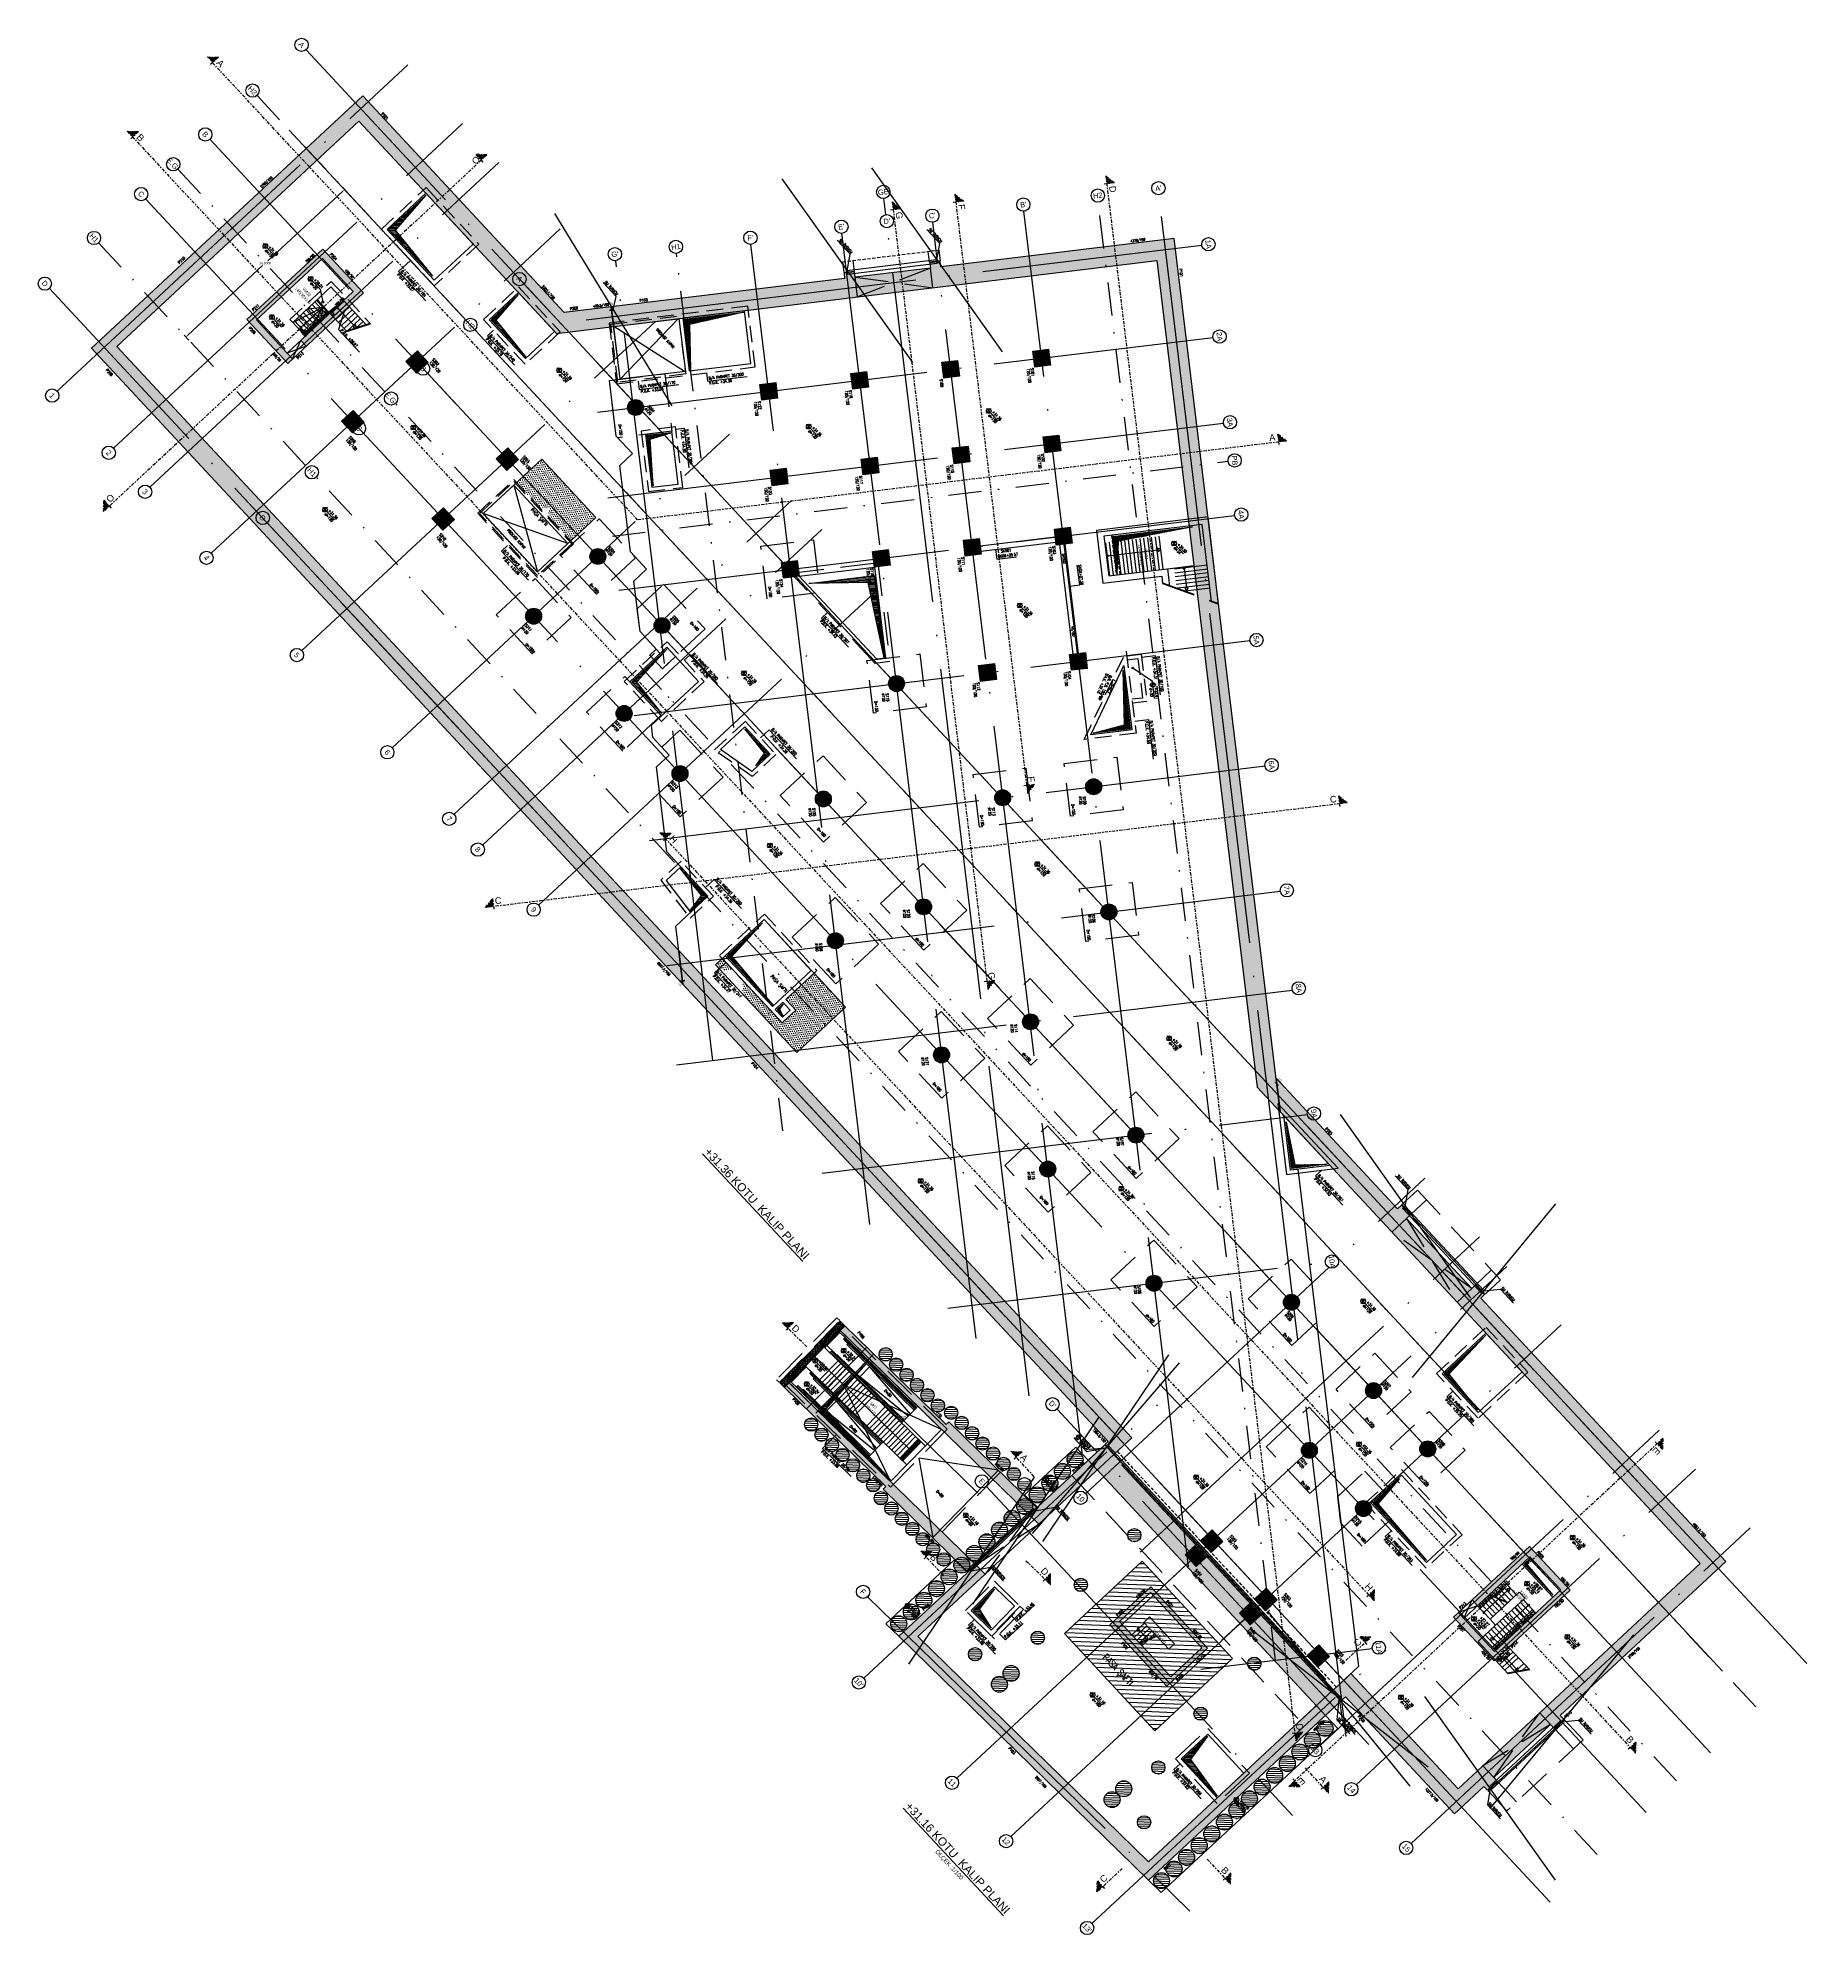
# Model space of a CAD drawing. Header units: millimetres. Extents: x 400392 to 401186, y 4543812 to 4544115.
# Drawn here: x 400391.6 to 400524.8, y 4543971 to 4544115 of the extents above; entities that cross this region are included whole.
import ezdxf
from ezdxf.enums import TextEntityAlignment as Align

# ---------------------------------------------------------------- set-up
doc = ezdxf.new("R2010")
doc.units = ezdxf.units.MM
for name, pattern in [('ACAD_ISO05W100', [33, 24, -3, 0, -3, 0, -3]), ('AKS', [3, 2.5, -0.25, 0, -0.25]), ('CENTER', [2, 1.25, -0.25, 0.25, -0.25]), ('CIZGI', [0.4, 0.25, -0.15]), ('CONTINU', [0]), ('DASHDOT2', [0.5, 0.25, -0.125, 0, -0.125]), ('HIDDEN', [0.375, 0.25, -0.125]), ('UUC-ST-KAL-I05-101-U-000$0$ACAD_ISO05W100', [33, 24, -3, 0, -3, 0, -3])]:
    doc.linetypes.add(name, pattern=pattern)
for name, color, linetype, lineweight in [('A-DETL', 90, 'Continuous', 15), ('PRT-Geo-Pile_100', 101, 'Continuous', 30), ('PRT-Geo-Pile_120', 101, 'Continuous', 30), ('PRT-Geo-Pile_No.', 151, 'Continuous', 25)]:
    doc.layers.add(name, color=color, linetype=linetype, lineweight=lineweight)
for name, color, linetype in [('aks prota', 2, 'AKS'), ('boşluk prota', 2, 'Continuous'), ('boşluk taraması prota', 252, 'Continuous'), ('caks prota', 4, 'Continuous'), ('görünüş prota', 4, 'Continuous'), ('iderzi_PROTA', 3, 'Continuous'), ("İbrahim'in yazı aks", 151, 'Continuous'), ('kesit tarama prota', 252, 'Continuous'), ('kiris prota', 6, 'Continuous'), ('kiriş boyutu prota', 6, 'Continuous'), ('kiriş prota', 6, 'Continuous'), ('kolon prota', 1, 'Continuous'), ('kolon tarama prota', 252, 'Continuous'), ('lkolon prota', 4, 'Continuous'), ('lperde prota', 4, 'Continuous'), ('merdiven prota', 2, 'Continuous'), ('metraj prota', 2, 'Continuous'), ('not prota', 2, 'Continuous'), ('not yazısı prota', 6, 'Continuous'), ('not çizgisi prota', 4, 'Continuous'), ('olcu prota', 4, 'Continuous'), ('perde prota', 1, 'Continuous'), ('PRT-AL-TUNEL_EKSENI', 14, 'DASHDOT2'), ('PRT-MI-ad_dim', 8, 'Continuous'), ('prt-s-taxis', 7, 'Continuous'), ('skesit prota', 7, 'Continuous'), ('st-s_kolon tarama', 252, 'Continuous'), ('st-s_level (kot)', 6, 'Continuous'), ('st-s_levelmark (kot işareti)', 4, 'Continuous'), ('st_s_not çizgisi', 4, 'CIZGI'), ('st_s_su tutucu', 2, 'Continuous'), ('st_s_ölçü', 4, 'Continuous'), ('t35 prota', 3, 'Continuous'), ('taks prota', 7, 'Continuous'), ('temel prota', 6, 'Continuous'), ('tkesit prota', 7, 'Continuous'), ('tkolon prota', 6, 'Continuous'), ('tnot prota', 4, 'Continuous'), ('tperde prota', 6, 'Continuous'), ('tplan prota', 7, 'Continuous'), ('UUC-ST-KAL-I05-101-U-000$0$st_s_su tutucu', 2, 'Continuous'), ('ölçü prota', 4, 'Continuous')]:
    doc.layers.add(name, color=color, linetype=linetype)
doc.styles.add('AKS', font='romanstw.shx', dxfattribs={"height": 25})
doc.styles.add('Arial', font='Arial.ttf')
doc.styles.add('OLCU', font='romanstw.shx')
doc.styles.add('prt-kd-kot', font='Arial.ttf')
doc.styles.add('PRT-MI-a_Arial', font='Arial.ttf', dxfattribs={"height": 30})
doc.styles.get("Standard").update_dxf_attribs({"font": 'Arial.ttf'})
doc.styles.add('TAKS', font='Arial Unicode.ttf')
doc.styles.add('text25_PROTA', font='Arial.ttf', dxfattribs={"height": 25})
doc.styles.add('TKIRIS', font='romanstw.shx')
doc.styles.add('tkolon', font='romanstw.shx')
doc.styles.add('TNOT', font='romanstw.shx', dxfattribs={"width": 0.8, "height": 250})
doc.styles.add('TSIMPLEX', font='romanstw.shx')
doc.dimstyles.new('1-50', dxfattribs={"dimtxt": 10, "dimasz": 4, "dimexe": 4, "dimexo": 8, "dimgap": 4, "dimtad": 1, "dimdec": 1, "dimrnd": 0.05, "dimzin": 9, "dimdsep": 46, "dimtxsty": 'OLCU', "dimblk1": 'OBLIQUE', "dimblk2": 'OBLIQUE', "dimsah": 1, "dimcen": 2, "dimdle": 4, "dimclrd": 4, "dimclre": 4, "dimclrt": 3, "dimadec": 1, "dimazin": 0, "dimtfac": 1, "dimtdec": 1, "dimtix": 1, "dimtmove": 2, "dimatfit": 3, "dimldrblk": 'OBLIQUE', "dimfxl": 1, "dimtvp": 1, "dimtolj": 1, "dimtzin": 1, "dimarcsym": 0})
doc.dimstyles.get("Standard").update_dxf_attribs({"dimtxt": 0.18, "dimasz": 0.18, "dimexe": 0.18, "dimexo": 0.0625, "dimgap": 0.09, "dimtad": 0, "dimtih": 1, "dimtoh": 1, "dimdec": 4, "dimzin": 0, "dimdsep": 46, "dimtxsty": 'Standard', "dimcen": 0.09, "dimadec": 0, "dimazin": 0, "dimtfac": 1, "dimtdec": 4, "dimtofl": 0, "dimtmove": 0, "dimatfit": 3, "dimfxl": 1, "dimtolj": 1, "dimtzin": 0, "dimarcsym": 0})
pattern_1 = [(6.9318265, (398588.74833, 4545433.28485), (0.059635541, 0.167169242), [0, -0.15875])]
pattern_2 = [(357.923994, (398895.21073, 4545103.76887), (0.0034504516, 0.095187483), [])]
pattern_3 = [(357.923994, (398895.21073, 4545103.76887), (0.005750753, 0.158645805), []), (357.923994, (398895.28718, 4545103.68667), (0.005750753, 0.158645805), [0.079375, -0.0396875])]
pattern_4 = [(45, (-15044.712, -24416.469), (-11.2253202, 11.2253202), [])]

# ---------------------------------------------------------------- blocks, each defined once
blk = doc.blocks.new('Stair_Anotation')
at = {"color": 0, "style": 'PRT-MI-a_Arial'}
blk.add_attdef('M.ADI', text='', height=0.2, dxfattribs=at).set_placement((0, 0), align=Align.BOTTOM_CENTER)
blk.add_attdef('BAS.SAYI-(EN-RIHT)', text='', height=0.2, dxfattribs=at).set_placement((0, -0.08), align=Align.TOP_CENTER)
blk = doc.blocks.new('PLAN_KOT')
at = {"layer": 'st-s_levelmark (kot işareti)'}
h = blk.add_hatch(color=256, dxfattribs=at)
h.paths.add_polyline_path([(0, 18, 0.414214), (-18, 0), (0, 0)])
h.paths.add_polyline_path([(18, 0), (0, 0), (0, -18, 0.414214)])
for p, q in [((105, 0), (-25, 0)), ((0, 25), (0, -25))]:
    blk.add_line(p, q, dxfattribs=at)
blk.add_circle((0, 0), 17.5, dxfattribs=at)
at = {"layer": 'st-s_level (kot)', "color": 6, "style": 'OLCU', "width": 0.8}
for tag, p in [('KOT', (23, 10)), ('DÖŞEME_KALINLIĞI', (23, -28))]:
    blk.add_attdef(tag, p, '', height=20, dxfattribs=at)
blk = doc.blocks.new('*U76')
at = {"layer": 'metraj prota', "color": 4}
blk.add_lwpolyline([(-210, 0), (-188, 13), (-188, -13)], close=True, dxfattribs=at)
blk.add_lwpolyline([(0, 0), (-188, 0)], dxfattribs=at)
blk.add_circle((0, 0), 7.5, dxfattribs=at)
blk = doc.blocks.new('_Oblique')
at = {"layer": 'st_s_ölçü', "lineweight": -2}
blk.add_line((-0.5, -0.5), (0.5, 0.5), dxfattribs=at)
blk = doc.blocks.new('*U80')
at = {"layer": 'metraj prota', "color": 4}
blk.add_lwpolyline([(-135, 0), (-113, 13), (-113, -13)], close=True, dxfattribs=at)
blk.add_lwpolyline([(0, 0), (-113, 0)], dxfattribs=at)
blk.add_circle((0, 0), 7.5, dxfattribs=at)
blk = doc.blocks.new('*U81')
at = {"layer": 'metraj prota', "color": 4}
blk.add_lwpolyline([(-270, 0), (-248, 13), (-248, -13)], close=True, dxfattribs=at)
blk.add_lwpolyline([(0, 0), (-248, 0)], dxfattribs=at)
blk.add_circle((0, 0), 7.5, dxfattribs=at)
blk = doc.blocks.new('*U82')
at = {"layer": 'metraj prota', "color": 4}
blk.add_lwpolyline([(-390, 0), (-368, 13), (-368, -13)], close=True, dxfattribs=at)
blk.add_lwpolyline([(0, 0), (-368, 0)], dxfattribs=at)
blk.add_circle((0, 0), 7.5, dxfattribs=at)
blk = doc.blocks.new('D')
at = {"layer": 'st_s_su tutucu', "linetype": 'CONTINU', "ltscale": 0.2}
for p, q in [((-39988, 52508), (-39993, 52508)), ((-39993, 52508), (-39993, 52507)), ((-39993, 52507), (-39991, 52506)), ((-39993, 52449), (-39991, 52450)), ((-39993, 52448), (-39993, 52449)), ((-39988, 52448), (-39993, 52448)), ((-39991, 52499), (-39992, 52499)), ((-39992, 52499), (-39992, 52498)), ((-39992, 52498), (-39991, 52498)), ((-39991, 52489), (-39992, 52489)), ((-39992, 52489), (-39992, 52488)), ((-39992, 52488), (-39991, 52488)), ((-39991, 52479), (-39992, 52479)), ((-39992, 52479), (-39992, 52478)), ((-39992, 52478), (-39991, 52478)), ((-39992, 52468), (-39992, 52469)), ((-39992, 52469), (-39991, 52469)), ((-39991, 52468), (-39992, 52468)), ((-39992, 52458), (-39992, 52459)), ((-39992, 52459), (-39991, 52459)), ((-39991, 52458), (-39992, 52458)), ((-39991, 52506), (-39991, 52499)), ((-39991, 52498), (-39991, 52489)), ((-39991, 52488), (-39991, 52479)), ((-39991, 52469), (-39991, 52478)), ((-39991, 52459), (-39991, 52468)), ((-39991, 52450), (-39991, 52458)), ((-39990, 52506), (-39988, 52507)), ((-39990, 52499), (-39990, 52506)), ((-39989, 52499), (-39990, 52499)), ((-39990, 52489), (-39990, 52498)), ((-39990, 52498), (-39989, 52498)), ((-39989, 52489), (-39990, 52489)), ((-39990, 52479), (-39990, 52488)), ((-39990, 52488), (-39989, 52488)), ((-39989, 52479), (-39990, 52479)), ((-39990, 52478), (-39989, 52478)), ((-39990, 52478), (-39990, 52469)), ((-39990, 52469), (-39989, 52469)), ((-39989, 52468), (-39990, 52468)), ((-39990, 52468), (-39990, 52459)), ((-39990, 52459), (-39989, 52459)), ((-39989, 52458), (-39990, 52458)), ((-39990, 52458), (-39990, 52450)), ((-39990, 52450), (-39988, 52449)), ((-39989, 52498), (-39989, 52499)), ((-39989, 52488), (-39989, 52489)), ((-39989, 52478), (-39989, 52479)), ((-39989, 52469), (-39989, 52468)), ((-39989, 52459), (-39989, 52458)), ((-39988, 52507), (-39988, 52508)), ((-39988, 52449), (-39988, 52448))]:
    blk.add_line(p, q, dxfattribs=at)
blk = doc.blocks.new('*U77')
at = {"layer": 'metraj prota', "color": 4}
blk.add_lwpolyline([(-406, 0), (-383, 13), (-383, -13)], close=True, dxfattribs=at)
blk.add_lwpolyline([(0, 0), (-383, 0)], dxfattribs=at)
blk.add_circle((0, 0), 7.5, dxfattribs=at)
blk = doc.blocks.new('*U78')
at = {"layer": 'metraj prota', "color": 4}
blk.add_lwpolyline([(-174, 0), (-152, 13), (-152, -13)], close=True, dxfattribs=at)
blk.add_lwpolyline([(0, 0), (-152, 0)], dxfattribs=at)
blk.add_circle((0, 0), 7.5, dxfattribs=at)
blk = doc.blocks.new('*D84')
at = {"color": 0, "lineweight": -2, "transparency": 16777216}
for p, q in [((400414.52, 4544103.45), (400408.88, 4544098.21)), ((400414.87, 4544103.34), (400414.53, 4544103.71)), ((400402.85, 4544092.6), (400408.49, 4544097.84)), ((400402.94, 4544092.24), (400402.59, 4544092.61))]:
    blk.add_line(p, q, dxfattribs=at)
at = {"color": 0, "transparency": 16777216}
for points in [[(400414.5, 4544103.47), (400414.54, 4544103.43), (400414.65, 4544103.57)], [(400402.83, 4544092.62), (400402.87, 4544092.57), (400402.72, 4544092.47)]]:
    blk.add_solid(points, dxfattribs=at)
at = {"layer": 'Defpoints', "color": 0, "transparency": 16777216}
for p in [(400414.92, 4544103.29), (400402.72, 4544092.47), (400402.98, 4544092.19)]:
    blk.add_point(p, dxfattribs=at)
at = {"color": 0, "transparency": 16777216, "insert": (400408.68, 4544098.02), "char_height": 0.18, "attachment_point": 5}
blk.add_mtext('\\A1;16.3000', dxfattribs=at)
blk = doc.blocks.new('*U88')
at = {"layer": 'metraj prota', "color": 4}
blk.add_lwpolyline([(-107, 0), (-84, 13), (-84, -13)], close=True, dxfattribs=at)
blk.add_lwpolyline([(0, 0), (-84, 0)], dxfattribs=at)
blk.add_circle((0, 0), 7.5, dxfattribs=at)
blk = doc.blocks.new('A$C5FA63770')
at = {"color": 253}
blk.add_lwpolyline([(-574, 261), (-574, 99)], dxfattribs=at)
at = {"layer": 'st_s_ölçü', "color": 252, "ltscale": 0.1}
blk.add_line((236, 99), (236, 261), dxfattribs=at)
for points in [[(-574, 99), (274, 99), (274, 261), (-574, 261)], [(-574, 253), (181, 253), (181, 244), (-574, 244)], [(-574, 233), (134, 233), (134, 244)], [(-574, 169), (-106, 126), (-106, 233), (-574, 191)], [(134, 261), (134, 253)], [(-574, 126), (134, 126), (134, 116)], [(-574, 106), (181, 106), (181, 116), (-574, 116)], [(134, 99), (134, 106)]]:
    blk.add_lwpolyline(points, dxfattribs=at)
blk = doc.blocks.new('*U95')
at = {"layer": 'PRT-Geo-Pile_100'}
blk.add_circle((0, 0), 0.5, dxfattribs=at)
at = {"layer": 'PRT-Geo-Pile_No.', "style": 'prt-kd-kot'}
blk.add_attdef('Kazık_No:', text='', height=0.25, rotation=90, dxfattribs=at).set_placement((-0.22, -0.77), align=Align.MIDDLE_LEFT)
blk = doc.blocks.new('*U94')
at = {"layer": 'PRT-Geo-Pile_100'}
blk.add_circle((0, 0), 0.5, dxfattribs=at)
at = {"layer": 'PRT-Geo-Pile_No.', "style": 'prt-kd-kot'}
blk.add_attdef('Kazık_No:', text='', height=0.25, rotation=90, dxfattribs=at).set_placement((0, 0.65), align=Align.MIDDLE_LEFT)
blk = doc.blocks.new('*U92')
at = {"layer": 'PRT-Geo-Pile_120'}
blk.add_circle((0, 0), 0.6, dxfattribs=at)
at = {"layer": 'PRT-Geo-Pile_No.', "style": 'prt-kd-kot'}
blk.add_attdef('Kazık_No:', text='', height=0.25, rotation=90, dxfattribs=at).set_placement((-0.22, -0.77), align=Align.MIDDLE_LEFT)
blk = doc.blocks.new('*U93')
at = {"layer": 'PRT-Geo-Pile_120'}
blk.add_circle((0, 0), 0.6, dxfattribs=at)
at = {"layer": 'PRT-Geo-Pile_No.', "style": 'prt-kd-kot'}
blk.add_attdef('Kazık_No:', text='', height=0.25, rotation=90, dxfattribs=at).set_placement((0, 0.65), align=Align.MIDDLE_LEFT)
blk = doc.blocks.new('*U96')
at = {"layer": 'PRT-Geo-Pile_100'}
blk.add_circle((0, 0), 0.5, dxfattribs=at)
at = {"layer": 'PRT-Geo-Pile_No.', "style": 'prt-kd-kot'}
blk.add_attdef('Kazık_No:', text='', height=0.25, rotation=90, dxfattribs=at).set_placement((-0.22, -0.77), align=Align.MIDDLE_LEFT)
blk = doc.blocks.new('*U97')
at = {"layer": 'PRT-Geo-Pile_120'}
blk.add_circle((0, 0), 0.6, dxfattribs=at)
at = {"layer": 'PRT-Geo-Pile_No.', "style": 'prt-kd-kot'}
blk.add_attdef('Kazık_No:', text='', height=0.25, rotation=90, dxfattribs=at).set_placement((-0.22, -0.77), align=Align.MIDDLE_LEFT)
blk = doc.blocks.new('kazık')
at = {"layer": 'kolon tarama prota', "transparency": 33554687}
h = blk.add_hatch(dxfattribs=at)
h.set_pattern_fill('ANSI31', color=256, scale=5)
edge = h.paths.add_edge_path()
edge.add_arc((157423, 16245), 60, 0, 360)
h = blk.add_hatch(dxfattribs=at)
h.set_pattern_fill('ANSI31', color=256, scale=5)
edge = h.paths.add_edge_path()
edge.add_arc((160187, 16245), 60, 0, 360)
h = blk.add_hatch(dxfattribs=at)
h.set_pattern_fill('ANSI31', color=256, scale=5)
edge = h.paths.add_edge_path()
edge.add_arc((157423, 16115), 60, 0, 360)
h = blk.add_hatch(dxfattribs=at)
h.set_pattern_fill('ANSI31', color=256, scale=5)
h.set_pattern_definition([(45, (720.1, 847.001), (-11.2253202, 11.2253202), [])])
edge = h.paths.add_edge_path()
edge.add_arc((158143, 16185), 50, 0, 360)
h = blk.add_hatch(dxfattribs=at)
h.set_pattern_fill('ANSI31', color=256, scale=5)
h.set_pattern_definition([(45, (2044.031, 849.117), (-11.2253202, 11.2253202), [])])
edge = h.paths.add_edge_path()
edge.add_arc((159467, 16187), 50, 0, 360)
h = blk.add_hatch(dxfattribs=at)
h.set_pattern_fill('ANSI31', color=256, scale=5)
edge = h.paths.add_edge_path()
edge.add_arc((160187, 16115), 60, 0, 360)
h = blk.add_hatch(dxfattribs=at)
h.set_pattern_fill('ANSI31', color=256, scale=5)
edge = h.paths.add_edge_path()
edge.add_arc((157423, 15986), 60, 0, 360)
h = blk.add_hatch(dxfattribs=at)
h.set_pattern_fill('ANSI31', color=256, scale=5)
edge = h.paths.add_edge_path()
edge.add_arc((160187, 15986), 60, 0, 360)
h = blk.add_hatch(dxfattribs=at)
h.set_pattern_fill('ANSI31', color=256, scale=5)
edge = h.paths.add_edge_path()
edge.add_arc((156529, 15802), 50, 0, 360)
h = blk.add_hatch(dxfattribs=at)
h.set_pattern_fill('ANSI31', color=256, scale=5)
edge = h.paths.add_edge_path()
edge.add_arc((156639, 15808), 50, 0, 360)
h = blk.add_hatch(dxfattribs=at)
h.set_pattern_fill('ANSI31', color=256, scale=5)
edge = h.paths.add_edge_path()
edge.add_arc((156749, 15813), 50, 0, 360)
h = blk.add_hatch(dxfattribs=at)
h.set_pattern_fill('ANSI31', color=256, scale=5)
edge = h.paths.add_edge_path()
edge.add_arc((156859, 15818), 50, 0, 360)
h = blk.add_hatch(dxfattribs=at)
h.set_pattern_fill('ANSI31', color=256, scale=5)
edge = h.paths.add_edge_path()
edge.add_arc((156969, 15824), 50, 0, 360)
h = blk.add_hatch(dxfattribs=at)
h.set_pattern_fill('ANSI31', color=256, scale=5)
edge = h.paths.add_edge_path()
edge.add_arc((157079, 15829), 50, 0, 360)
h = blk.add_hatch(dxfattribs=at)
h.set_pattern_fill('ANSI31', color=256, scale=5)
edge = h.paths.add_edge_path()
edge.add_arc((157188, 15834), 50, 0, 360)
h = blk.add_hatch(dxfattribs=at)
h.set_pattern_fill('ANSI31', color=256, scale=5)
edge = h.paths.add_edge_path()
edge.add_arc((157298, 15840), 50, 0, 360)
h = blk.add_hatch(dxfattribs=at)
h.set_pattern_fill('ANSI31', color=256, scale=5)
edge = h.paths.add_edge_path()
edge.add_arc((157423, 15856), 60, 0, 360)
h = blk.add_hatch(dxfattribs=at)
h.set_pattern_fill('ANSI31', color=256, scale=5)
edge = h.paths.add_edge_path()
edge.add_arc((160187, 15857), 60, 0, 360)
h = blk.add_hatch(dxfattribs=at)
h.set_pattern_fill('ANSI31', color=256, scale=5)
edge = h.paths.add_edge_path()
edge.add_arc((155871, 15741), 50, 0, 360)
h = blk.add_hatch(dxfattribs=at)
h.set_pattern_fill('ANSI31', color=256, scale=5)
edge = h.paths.add_edge_path()
edge.add_arc((155981, 15746), 50, 0, 360)
h = blk.add_hatch(dxfattribs=at)
h.set_pattern_fill('ANSI31', color=256, scale=5)
edge = h.paths.add_edge_path()
edge.add_arc((156091, 15751), 50, 0, 360)
h = blk.add_hatch(dxfattribs=at)
h.set_pattern_fill('ANSI31', color=256, scale=5)
edge = h.paths.add_edge_path()
edge.add_arc((156201, 15756), 50, 0, 360)
h = blk.add_hatch(dxfattribs=at)
h.set_pattern_fill('ANSI31', color=256, scale=5)
edge = h.paths.add_edge_path()
edge.add_arc((156311, 15762), 50, 0, 360)
h = blk.add_hatch(dxfattribs=at)
h.set_pattern_fill('ANSI31', color=256, scale=5)
edge = h.paths.add_edge_path()
edge.add_arc((156421, 15767), 50, 0, 360)
h = blk.add_hatch(dxfattribs=at)
h.set_pattern_fill('ANSI31', color=256, scale=5)
edge = h.paths.add_edge_path()
edge.add_arc((157423, 15727), 60, 0, 360)
h = blk.add_hatch(dxfattribs=at)
h.set_pattern_fill('ANSI31', color=256, scale=5)
edge = h.paths.add_edge_path()
edge.add_arc((160187, 15727), 60, 0, 360)
h = blk.add_hatch(dxfattribs=at)
h.set_pattern_fill('ANSI31', color=256, scale=5)
edge = h.paths.add_edge_path()
edge.add_arc((157423, 15597), 60, 0, 360)
h = blk.add_hatch(dxfattribs=at)
h.set_pattern_fill('ANSI31', color=256, scale=5)
h.set_pattern_definition([(45, (720.1, 297.001), (-11.2253202, 11.2253202), [])])
edge = h.paths.add_edge_path()
edge.add_arc((158143, 15635), 50, 0, 360)
h = blk.add_hatch(dxfattribs=at)
h.set_pattern_fill('ANSI31', color=256, scale=5)
h.set_pattern_definition([(45, (2043.998, 297.002), (-11.2253202, 11.2253202), [])])
edge = h.paths.add_edge_path()
edge.add_arc((159467, 15635), 50, 0, 360)
h = blk.add_hatch(dxfattribs=at)
h.set_pattern_fill('ANSI31', color=256, scale=5)
edge = h.paths.add_edge_path()
edge.add_arc((160187, 15598), 60, 0, 360)
h = blk.add_hatch(dxfattribs=at)
h.set_pattern_fill('ANSI31', color=256, scale=5)
edge = h.paths.add_edge_path()
edge.add_arc((157423, 15468), 60, 0, 360)
h = blk.add_hatch(dxfattribs=at)
h.set_pattern_fill('ANSI31', color=256, scale=5)
edge = h.paths.add_edge_path()
edge.add_arc((160187, 15468), 60, 0, 360)
h = blk.add_hatch(dxfattribs=at)
h.set_pattern_fill('ANSI31', color=256, scale=5)
edge = h.paths.add_edge_path()
edge.add_arc((157423, 15338), 60, 0, 360)
h = blk.add_hatch(dxfattribs=at)
h.set_pattern_fill('ANSI31', color=256, scale=5)
edge = h.paths.add_edge_path()
edge.add_arc((157423, 15209), 60, 0, 360)
h = blk.add_hatch(dxfattribs=at)
h.set_pattern_fill('ANSI31', color=256, scale=5)
edge = h.paths.add_edge_path()
edge.add_arc((160187, 15339), 60, 0, 360)
h = blk.add_hatch(dxfattribs=at)
h.set_pattern_fill('ANSI31', color=256, scale=5)
edge = h.paths.add_edge_path()
edge.add_arc((160187, 15210), 60, 0, 360)
h = blk.add_hatch(dxfattribs=at)
h.set_pattern_fill('ANSI31', color=256, scale=5)
edge = h.paths.add_edge_path()
edge.add_arc((157423, 15079), 60, 0, 360)
h = blk.add_hatch(dxfattribs=at)
h.set_pattern_fill('ANSI31', color=256, scale=5)
h.set_pattern_definition([(45, (790.302, -212.56), (-11.2253202, 11.2253202), [])])
edge = h.paths.add_edge_path()
edge.add_arc((158213, 15126), 50, 0, 360)
h = blk.add_hatch(dxfattribs=at)
h.set_pattern_fill('ANSI31', color=256, scale=5)
h.set_pattern_definition([(45, (2124.061, -212.56), (-11.2253202, 11.2253202), [])])
edge = h.paths.add_edge_path()
edge.add_arc((159547, 15126), 50, 0, 360)
h = blk.add_hatch(dxfattribs=at)
h.set_pattern_fill('ANSI31', color=256, scale=5)
edge = h.paths.add_edge_path()
edge.add_arc((160187, 15080), 60, 0, 360)
h = blk.add_hatch(dxfattribs=at)
h.set_pattern_fill('ANSI31', color=256, scale=5)
edge = h.paths.add_edge_path()
edge.add_arc((155876, 14970), 50, 0, 360)
h = blk.add_hatch(dxfattribs=at)
h.set_pattern_fill('ANSI31', color=256, scale=5)
edge = h.paths.add_edge_path()
edge.add_arc((155985, 14975), 50, 0, 360)
h = blk.add_hatch(dxfattribs=at)
h.set_pattern_fill('ANSI31', color=256, scale=5)
edge = h.paths.add_edge_path()
edge.add_arc((156095, 14980), 50, 0, 360)
h = blk.add_hatch(dxfattribs=at)
h.set_pattern_fill('ANSI31', color=256, scale=5)
edge = h.paths.add_edge_path()
edge.add_arc((156205, 14986), 50, 0, 360)
h = blk.add_hatch(dxfattribs=at)
h.set_pattern_fill('ANSI31', color=256, scale=5)
edge = h.paths.add_edge_path()
edge.add_arc((156315, 14991), 50, 0, 360)
h = blk.add_hatch(dxfattribs=at)
h.set_pattern_fill('ANSI31', color=256, scale=5)
edge = h.paths.add_edge_path()
edge.add_arc((156425, 14996), 50, 0, 360)
h = blk.add_hatch(dxfattribs=at)
h.set_pattern_fill('ANSI31', color=256, scale=5)
edge = h.paths.add_edge_path()
edge.add_arc((156529, 15001), 50, 0, 360)
h = blk.add_hatch(dxfattribs=at)
h.set_pattern_fill('ANSI31', color=256, scale=5)
edge = h.paths.add_edge_path()
edge.add_arc((156640, 14977), 50, 0, 360)
h = blk.add_hatch(dxfattribs=at)
h.set_pattern_fill('ANSI31', color=256, scale=5)
edge = h.paths.add_edge_path()
edge.add_arc((156750, 14982), 50, 0, 360)
h = blk.add_hatch(dxfattribs=at)
h.set_pattern_fill('ANSI31', color=256, scale=5)
edge = h.paths.add_edge_path()
edge.add_arc((156860, 14987), 50, 0, 360)
h = blk.add_hatch(dxfattribs=at)
h.set_pattern_fill('ANSI31', color=256, scale=5)
edge = h.paths.add_edge_path()
edge.add_arc((156970, 14993), 50, 0, 360)
h = blk.add_hatch(dxfattribs=at)
h.set_pattern_fill('ANSI31', color=256, scale=5)
edge = h.paths.add_edge_path()
edge.add_arc((157080, 14998), 50, 0, 360)
h = blk.add_hatch(dxfattribs=at)
h.set_pattern_fill('ANSI31', color=256, scale=5)
edge = h.paths.add_edge_path()
edge.add_arc((157190, 15003), 50, 0, 360)
h = blk.add_hatch(dxfattribs=at)
h.set_pattern_fill('ANSI31', color=256, scale=5)
edge = h.paths.add_edge_path()
edge.add_arc((157299, 15009), 50, 0, 360)
h = blk.add_hatch(dxfattribs=at)
h.set_pattern_fill('ANSI31', color=256, scale=5)
edge = h.paths.add_edge_path()
edge.add_arc((157423, 14950), 60, 0, 360)
h = blk.add_hatch(dxfattribs=at)
h.set_pattern_fill('ANSI31', color=256, scale=5)
edge = h.paths.add_edge_path()
edge.add_arc((160187, 14951), 60, 0, 360)
h = blk.add_hatch(dxfattribs=at)
h.set_pattern_fill('ANSI31', color=256, scale=5)
edge = h.paths.add_edge_path()
edge.add_arc((157423, 14820), 60, 0, 360)
h = blk.add_hatch(dxfattribs=at)
h.set_pattern_fill('ANSI31', color=256, scale=5)
h.set_pattern_definition(pattern_4)
h.paths.add_polyline_path([(158333, 14796, 1), (158213, 14796, 1)])
h.paths.add_polyline_path([(158333, 14676, 1), (158213, 14676, 1)])
h = blk.add_hatch(dxfattribs=at)
h.set_pattern_fill('ANSI31', color=256, scale=5)
h.set_pattern_definition(pattern_4)
h.paths.add_polyline_path([(159547, 14826, 1), (159427, 14826, 1)])
h.paths.add_polyline_path([(159547, 14706, 1), (159427, 14706, 1)])
h = blk.add_hatch(dxfattribs=at)
h.set_pattern_fill('ANSI31', color=256, scale=5)
edge = h.paths.add_edge_path()
edge.add_arc((160187, 14821), 60, 0, 360)
h = blk.add_hatch(dxfattribs=at)
h.set_pattern_fill('ANSI31', color=256, scale=5)
edge = h.paths.add_edge_path()
edge.add_arc((157423, 14691), 60, 0, 360)
h = blk.add_hatch(dxfattribs=at)
h.set_pattern_fill('ANSI31', color=256, scale=5)
h.set_pattern_definition([(45, (560.272, -642.368), (-11.2253202, 11.2253202), [])])
edge = h.paths.add_edge_path()
edge.add_arc((157983, 14696), 50, 0, 360)
h = blk.add_hatch(dxfattribs=at)
h.set_pattern_fill('ANSI31', color=256, scale=5)
h.set_pattern_definition([(45, (2353.69, -572.714), (-11.2253202, 11.2253202), [])])
edge = h.paths.add_edge_path()
edge.add_arc((159776, 14766), 50, 0, 360)
h = blk.add_hatch(dxfattribs=at)
h.set_pattern_fill('ANSI31', color=256, scale=5)
edge = h.paths.add_edge_path()
edge.add_arc((160187, 14692), 60, 0, 360)
h = blk.add_hatch(dxfattribs=at)
h.set_pattern_fill('ANSI31', color=256, scale=5)
edge = h.paths.add_edge_path()
edge.add_arc((157423, 14561), 60, 0, 360)
h = blk.add_hatch(dxfattribs=at)
h.set_pattern_fill('ANSI31', color=256, scale=5)
edge = h.paths.add_edge_path()
edge.add_arc((160187, 14563), 60, 0, 360)
h = blk.add_hatch(dxfattribs=at)
h.set_pattern_fill('ANSI31', color=256, scale=5)
edge = h.paths.add_edge_path()
edge.add_arc((157423, 14432), 60, 0, 360)
for name, p, xscale, yscale, zscale, rotation in [('*U92', (157423, 16245), 100, 100, 100, 270.0012000308424), ('*U93', (160187, 16245), 99.99999999999999, 99.99999999999999, 99.99999999999999, 269.9999000308423), ('*U92', (157423, 16115), 100, 100, 100, 270.0012000308424), ('*U96', (158143, 16185), 100.0000000000001, 100.0000000000001, 100.0000000000001, 270.0012000308424), ('*U96', (159467, 16187), 100.0000000000001, 100.0000000000001, 100.0000000000001, 270.0012000308424), ('*U93', (160187, 16115), 99.99999999999999, 99.99999999999999, 99.99999999999999, 269.9999000308423), ('*U92', (157423, 15986), 100, 100, 100, 270.0012000308424), ('*U93', (160187, 15986), 99.99999999999999, 99.99999999999999, 99.99999999999999, 269.9999000308423), ('*U94', (156529, 15802), 100, 100, 100, 2.771100030842411), ('*U94', (156639, 15808), 100, 100, 100, 2.771100030842411), ('*U94', (156749, 15813), 100, 100, 100, 2.771100030842411), ('*U94', (156859, 15818), 100, 100, 100, 2.771100030842411), ('*U94', (156969, 15824), 100, 100, 100, 2.771100030842411), ('*U94', (157079, 15829), 100, 100, 100, 2.771100030842411), ('*U94', (157188, 15834), 100, 100, 100, 2.771100030842411), ('*U94', (157298, 15840), 100, 100, 100, 2.771100030842411), ('*U92', (157423, 15856), 100, 100, 100, 270.0012000308424), ('*U93', (160187, 15857), 99.99999999999999, 99.99999999999999, 99.99999999999999, 269.9999000308423), ('*U94', (155871, 15741), 100, 100, 100, 2.771100030842411), ('*U94', (155981, 15746), 100, 100, 100, 2.771100030842411), ('*U94', (156091, 15751), 100, 100, 100, 2.771100030842411), ('*U94', (156201, 15756), 100, 100, 100, 2.771100030842411), ('*U94', (156311, 15762), 100, 100, 100, 2.771100030842411), ('*U94', (156421, 15767), 100, 100, 100, 2.771100030842411), ('*U92', (157423, 15727), 100, 100, 100, 270.0012000308424), ('*U93', (160187, 15727), 99.99999999999999, 99.99999999999999, 99.99999999999999, 269.9999000308423), ('*U92', (157423, 15597), 100, 100, 100, 270.0012000308424), ('*U96', (158143, 15635), 100.0000000000001, 100.0000000000001, 100.0000000000001, 270.0012000308424), ('*U96', (159467, 15635), 100.0000000000001, 100.0000000000001, 100.0000000000001, 270.0012000308424), ('*U93', (160187, 15598), 99.99999999999999, 99.99999999999999, 99.99999999999999, 269.9999000308423), ('*U92', (157423, 15468), 100, 100, 100, 270.0012000308424), ('*U93', (160187, 15468), 99.99999999999999, 99.99999999999999, 99.99999999999999, 269.9999000308423), ('*U92', (157423, 15338), 100, 100, 100, 270.0012000308424), ('*U92', (157423, 15209), 100, 100, 100, 270.0012000308424), ('*U93', (160187, 15339), 99.99999999999999, 99.99999999999999, 99.99999999999999, 269.9999000308423), ('*U93', (160187, 15210), 99.99999999999999, 99.99999999999999, 99.99999999999999, 269.9999000308423), ('*U92', (157423, 15079), 100, 100, 100, 270.0012000308424), ('*U96', (158213, 15126), 100.0000000000001, 100.0000000000001, 100.0000000000001, 270.0012000308424), ('*U96', (159547, 15126), 100.0000000000001, 100.0000000000001, 100.0000000000001, 270.0012000308424), ('*U93', (160187, 15080), 99.99999999999999, 99.99999999999999, 99.99999999999999, 269.9999000308423), ('*U95', (155876, 14970), 99.99999999999999, 99.99999999999999, 99.99999999999999, 2.773500038880132), ('*U95', (155985, 14975), 99.99999999999999, 99.99999999999999, 99.99999999999999, 2.773500038880132), ('*U95', (156095, 14980), 99.99999999999999, 99.99999999999999, 99.99999999999999, 2.773500038880132), ('*U95', (156205, 14986), 99.99999999999999, 99.99999999999999, 99.99999999999999, 2.773500038880132), ('*U95', (156315, 14991), 99.99999999999999, 99.99999999999999, 99.99999999999999, 2.773500038880132), ('*U95', (156425, 14996), 99.99999999999999, 99.99999999999999, 99.99999999999999, 2.773500038880132), ('*U95', (156529, 15001), 99.99999999999999, 99.99999999999999, 99.99999999999999, 3.078684494750528), ('*U95', (156640, 14977), 99.99999999999999, 99.99999999999999, 99.99999999999999, 2.773500030842382), ('*U95', (156750, 14982), 99.99999999999999, 99.99999999999999, 99.99999999999999, 2.773500030842382), ('*U95', (156860, 14987), 99.99999999999999, 99.99999999999999, 99.99999999999999, 2.773500030842382), ('*U95', (156970, 14993), 99.99999999999999, 99.99999999999999, 99.99999999999999, 2.773500030842382), ('*U95', (157080, 14998), 99.99999999999999, 99.99999999999999, 99.99999999999999, 2.773500030842382), ('*U95', (157190, 15003), 99.99999999999999, 99.99999999999999, 99.99999999999999, 2.773500030842382), ('*U95', (157299, 15009), 99.99999999999999, 99.99999999999999, 99.99999999999999, 2.773500030842382), ('*U92', (157423, 14950), 100, 100, 100, 270.0012000308424), ('*U93', (160187, 14951), 99.99999999999999, 99.99999999999999, 99.99999999999999, 269.9999000308423), ('*U92', (157423, 14820), 100, 100, 100, 270.0012000308424), ('*U93', (160187, 14821), 99.99999999999999, 99.99999999999999, 99.99999999999999, 269.9999000308423), ('*U92', (157423, 14691), 100, 100, 100, 270.0012000308424), ('*U96', (157983, 14696), 100.0000000000001, 100.0000000000001, 100.0000000000001, 270.0012000308424), ('*U96', (159776, 14766), 100.0000000000001, 100.0000000000001, 100.0000000000001, 270.0012000308424), ('*U93', (160187, 14692), 99.99999999999999, 99.99999999999999, 99.99999999999999, 269.9999000308423), ('*U92', (157423, 14561), 100, 100, 100, 270.0012000308424), ('*U93', (160187, 14563), 99.99999999999999, 99.99999999999999, 99.99999999999999, 269.9999000308423), ('*U92', (157423, 14432), 100, 100, 100, 270.0012000308424)]:
    blk.add_blockref(name, p, dxfattribs=dict(at, xscale=xscale, yscale=yscale, zscale=zscale, rotation=rotation))
at = {"layer": 'PRT-Geo-Pile_100', "xscale": 100.0000000000001, "yscale": 100.0000000000001, "zscale": 100.0000000000001, "rotation": 270.0012000308424}
for p in [(158273, 14796), (159487, 14826), (158273, 14676), (159487, 14706)]:
    blk.add_blockref('*U97', p, dxfattribs=at)
blk = doc.blocks.new('*D89')
at = {"color": 0, "lineweight": -2, "transparency": 16777216}
for p, q in [((400450.57, 4544016.93), (400450.69, 4544017.06)), ((400450.7, 4544016.8), (400456.31, 4544011.32)), ((400462.3, 4544005.48), (400456.68, 4544010.96)), ((400462.43, 4544005.36), (400462.55, 4544005.48))]:
    blk.add_line(p, q, dxfattribs=at)
at = {"color": 0, "transparency": 16777216}
for points in [[(400450.72, 4544016.82), (400450.67, 4544016.78), (400450.57, 4544016.93)], [(400462.32, 4544005.5), (400462.28, 4544005.46), (400462.43, 4544005.35)]]:
    blk.add_solid(points, dxfattribs=at)
at = {"layer": 'Defpoints', "color": 0, "transparency": 16777216}
for p in [(400450.53, 4544016.89), (400450.57, 4544016.93), (400462.39, 4544005.31)]:
    blk.add_point(p, dxfattribs=at)
at = {"color": 0, "transparency": 16777216, "insert": (400456.5, 4544011.14), "char_height": 0.18, "attachment_point": 5}
blk.add_mtext('\\A1;16.5725', dxfattribs=at)

msp = doc.modelspace()

# ---------------------------------------------------------------- hatches: boundary and pattern name
at = {"layer": 'boşluk taraması prota', "ltscale": 2}
h = msp.add_hatch(dxfattribs=at)
h.set_pattern_fill('ANSI31', color=256, scale=0.03, angle=-47.076006, style=0)
h.set_pattern_definition([(357.923994, (399638.56326, 4544334.63604), (0.003450452, 0.095187483), [])])
h.paths.add_polyline_path([(400420.78542, 4544103.14718), (400418.45817, 4544100.49881), (400421.27177, 4544097.04444), (400418.00284, 4544100.55928)])
h = msp.add_hatch(dxfattribs=at)
h.set_pattern_fill('ANSI31', color=256, scale=0.03, angle=-47.076006, style=0)
h.set_pattern_definition([(357.923994, (399646.28958, 4544327.870305), (0.003450452, 0.095187483), [])])
h.paths.add_polyline_path([(400427.74143, 4544095.66503), (400426.04757, 4544093.72628), (400428.31273, 4544090.94219), (400425.69254, 4544093.75949)])
h = msp.add_hatch(dxfattribs=at)
h.set_pattern_fill('ANSI31', color=256, scale=0.03, angle=42.923994, style=0)
h.set_pattern_definition([(87.923994, (400177.60072, 4543313.27189), (-0.095187483, 0.003450452), [])])
h.paths.add_polyline_path([(400411.30292, 4544093.1142), (400411.76376, 4544092.89595), (400414.04181, 4544094.84209), (400411.71154, 4544092.67485)])
h = msp.add_hatch(dxfattribs=at)
h.set_pattern_fill('ANSI31', color=256, scale=0.03, angle=-83.076006, style=0)
h.set_pattern_definition([(321.923994, (399947.30763, 4544741.32246), (0.058741273, 0.074980167), [])])
h.paths.add_polyline_path([(400444.73433, 4544094.3457), (400440.62628, 4544093.41933), (400440.70914, 4544090.02854), (400440.25098, 4544093.80126)])
h = msp.add_hatch(dxfattribs=at)
h.set_pattern_fill('ANSI31', color=256, scale=0.03, angle=-83.076006, style=0)
h.set_pattern_definition([(105.925, (400440.26428, 4544089.87237), (-0.0915945, -0.0261346), [])])
h.paths.add_polyline_path([(400437.43125, 4544085.0391), (400437.88928, 4544081.26739), (400437.65831, 4544084.77975), (400439.21923, 4544085.25623)])
h = msp.add_hatch(dxfattribs=at)
h.set_pattern_fill('ANSI31', color=256, scale=0.03, angle=-47.076006, style=0)
h.set_pattern_definition([(321.924, (400465.80236, 4544101.93564), (0.05874127, 0.07498017), [])])
h.paths.add_polyline_path([(400472.81209, 4544074.65883), (400472.47437, 4544077.4398), (400478.50046, 4544078.1716), (400472.91, 4544077.08894)])
h = msp.add_hatch(dxfattribs=at)
h.set_pattern_fill('ANSI31', color=256, scale=0.03, angle=-47.076006, style=0)
h.set_pattern_definition([(357.923994, (399684.47924, 4544261.39316), (0.003450452, 0.095187483), [])])
h.paths.add_polyline_path([(400454.08659, 4544073.9807), (400449.68561, 4544073.92347), (400454.52616, 4544074.5113), (400455.27756, 4544068.31565)])
h = msp.add_hatch(dxfattribs=at)
h.set_pattern_fill('ANSI31', color=256, scale=0.03, angle=-47.076006, style=0)
h.set_pattern_definition([(357.923994, (399656.88128, 4544300.62044), (0.003450452, 0.095187483), [])])
h.paths.add_polyline_path([(400438.95497, 4544068.9935), (400436.63927, 4544066.47641), (400438.51168, 4544064.11462), (400436.28424, 4544066.50962)])
h = msp.add_hatch(dxfattribs=at)
h.set_pattern_fill('ANSI31', color=256, scale=0.03, angle=-47.076006, style=0)
h.set_pattern_definition([(109.614, (400470.86243, 4544062.51568), (-0.0897232, -0.0319736), [])])
h.paths.add_polyline_path([(400473.28243, 4544067.38213), (400473.39679, 4544063.27262), (400471.03061, 4544062.63684), (400473.81759, 4544062.97528)])
h = msp.add_hatch(dxfattribs=at)
h.set_pattern_fill('ANSI31', color=256, scale=0.03, angle=132.923994, style=0)
h.set_pattern_definition([(177.923994, (402297.35976, 4542679.06727), (-0.0034504516, -0.095187483), [])])
h.paths.add_polyline_path([(400445.6224, 4544060.17686), (400446.27128, 4544061.14374), (400444.79886, 4544062.9616), (400446.57434, 4544061.0622)])
h = msp.add_hatch(dxfattribs=at)
h.set_pattern_fill('ANSI31', color=256, scale=0.03, angle=-47.076006, style=0)
h.set_pattern_definition([(357.923994, (399661.3762, 4544284.53622), (0.003450452, 0.095187483), [])])
h.paths.add_polyline_path([(400440.64922, 4544049.23149), (400441.52578, 4544050.41011), (400439.94909, 4544052.45178), (400441.8808, 4544050.3769)])
h = msp.add_hatch(dxfattribs=at)
h.set_pattern_fill('ANSI31', color=256, scale=0.03, angle=-47.076006, style=0)
h.set_pattern_definition([(357.923994, (399664.0633, 4544279.97953), (0.003450452, 0.095187483), [])])
h.paths.add_polyline_path([(400446.13698, 4544048.35258), (400443.82128, 4544045.8355), (400446.95157, 4544042.12121), (400443.46626, 4544045.86871)])
h = msp.add_hatch(dxfattribs=at)
h.set_pattern_fill('ANSI31', color=256, scale=0.03, angle=-47.076006, style=0)
h.set_pattern_definition([(357.923994, (399667.82102, 4544275.93913), (0.003450452, 0.095187483), [])])
h.paths.add_polyline_path([(400447.68464, 4544042.25674), (400447.39788, 4544041.86077), (400447.65848, 4544041.36112), (400447.22398, 4544041.82831)])
h = msp.add_hatch(dxfattribs=at)
h.set_pattern_fill('ANSI31', color=256, scale=0.03, angle=6.923994, style=0)
h.set_pattern_definition([(51.923994, (399838.46477, 4543536.92467), (-0.074980167, 0.058741273), [])])
h.paths.add_polyline_path([(400485.55859, 4544033.38734), (400486.22151, 4544030.13572), (400488.65573, 4544030.19223), (400485.98597, 4544029.86802)])
h = msp.add_hatch(dxfattribs=at)
h.set_pattern_fill('ANSI31', color=256, scale=0.03, angle=-47.076006, style=0)
h.set_pattern_definition([(357.923994, (399718.04264, 4544248.517075), (0.003450452, 0.095187483), [])])
h.paths.add_polyline_path([(400500.58319, 4544017.30546), (400497.80063, 4544014.37305), (400500.00376, 4544011.65566), (400497.44561, 4544014.40626)])
h = msp.add_hatch(dxfattribs=at)
h.set_pattern_fill('ANSI31', color=256, scale=0.03, angle=-47.0760061, style=0)
h.set_pattern_definition(pattern_2)
h.paths.add_polyline_path([(400454.15233, 4544015.40767), (400450.89272, 4544011.75291), (400455.7643, 4544006.4279), (400450.44999, 4544011.61438)])
h = msp.add_hatch(dxfattribs=at)
h.set_pattern_fill('ANSI31', color=256, scale=0.03, angle=-47.076006, style=0)
h.set_pattern_definition([(357.923994, (399712.70225, 4544238.76791), (0.003450452, 0.095187483), [])])
h.paths.add_polyline_path([(400494.09823, 4544006.51066), (400492.46024, 4544004.62388), (400496.12192, 4544000.33823), (400492.10521, 4544004.65709)])
h = msp.add_hatch(dxfattribs=at)
h.set_pattern_fill('ANSI31', color=256, scale=0.1, angle=-47.0760061, style=0)
h.set_pattern_definition([(357.923994, (398894.3658, 4545102.98717), (0.011501505, 0.31729161), [])])
h.paths.add_polyline_path([(400474.7181, 4544000.29718), (400481.52838, 4543992.9746), (400475.67032, 4543987.52638), (400468.86004, 4543994.84896)])
h = msp.add_hatch(dxfattribs=at)
h.set_pattern_fill('ANSI31', color=256, scale=0.03, angle=-47.076006, style=0)
h.set_pattern_definition([(357.923994, (399724.06989, 4544234.18065), (0.003450452, 0.095187483), [])])
h.paths.add_polyline_path([(400503.95974, 4544000.52266), (400503.69396, 4544000.01762), (400505.64009, 4543997.73956), (400503.47285, 4544000.06983)])
h = msp.add_hatch(dxfattribs=at)
h.set_pattern_fill('ANSI31', color=256, scale=0.03, angle=-47.0760061, style=0)
h.set_pattern_definition(pattern_2)
h.paths.add_polyline_path([(400463.59508, 4543998.22657), (400462.45151, 4543996.67899), (400463.34841, 4543995.2535), (400461.98866, 4543996.58055)])
h = msp.add_hatch(dxfattribs=at)
h.set_pattern_fill('ANSI31', color=256, scale=0.03, angle=-47.0760061, style=0)
h.set_pattern_definition([(357.923994, (398957.59614, 4545025.22607), (0.0034504516, 0.095187483), [])])
h.paths.add_polyline_path([(400479.64816, 4543987.13102), (400478.35752, 4543985.35572), (400480.37353, 4543982.61621), (400477.78562, 4543985.39879)])
at = {"layer": 'kesit tarama prota'}
h = msp.add_hatch(color=256, dxfattribs=at)
h.dxf.hatch_style = 1
h.paths.add_polyline_path([(400405.15815, 4544113.52348), (400404.31018, 4544113.55421), (400404.7188, 4544113.11486)])
h = msp.add_hatch(color=256, dxfattribs=at)
h.dxf.hatch_style = 1
h.paths.add_polyline_path([(400399.14155, 4544107.92781), (400398.29358, 4544107.95855), (400398.7022, 4544107.51919)])
h = msp.add_hatch(color=256, dxfattribs=at)
h.dxf.hatch_style = 1
h.paths.add_polyline_path([(400424.53333, 4544106.20631), (400425.38131, 4544106.17557), (400424.94195, 4544105.76696)])
h = msp.add_hatch(color=256, dxfattribs=at)
h.dxf.hatch_style = 1
h.paths.add_polyline_path([(400472.64488, 4544104.06707), (400471.97693, 4544104.59036), (400472.04926, 4544103.99474)])
h = msp.add_hatch(color=256, dxfattribs=at)
h.dxf.hatch_style = 1
h.paths.add_polyline_path([(400456.5654, 4544102.1144), (400455.89745, 4544102.6377), (400455.96978, 4544102.04207)])
h = msp.add_hatch(color=256, dxfattribs=at)
h.dxf.hatch_style = 1
h.paths.add_polyline_path([(400461.27706, 4544102.68658), (400460.60911, 4544103.20987), (400460.68144, 4544102.61425)])
h = msp.add_hatch(color=256, dxfattribs=at)
h.dxf.hatch_style = 1
h.paths.add_polyline_path([(400484.9157, 4544085.15449), (400485.58366, 4544084.6312), (400484.98803, 4544084.55887)])
h = msp.add_hatch(color=256, dxfattribs=at)
h.dxf.hatch_style = 1
h.paths.add_polyline_path([(400396.54191, 4544080.17323), (400396.51118, 4544079.32525), (400396.95053, 4544079.73387)])
h = msp.add_hatch(color=256, dxfattribs=at)
h.dxf.hatch_style = 1
h.paths.add_polyline_path([(400466.6107, 4544058.76604), (400466.0874, 4544058.09809), (400466.01507, 4544058.69371)])
h = msp.add_hatch(color=256, dxfattribs=at)
h.dxf.hatch_style = 1
h.paths.add_polyline_path([(400489.49321, 4544057.91428), (400490.16117, 4544057.39099), (400489.56554, 4544057.31866)])
h = msp.add_hatch(color=256, dxfattribs=at)
h.dxf.hatch_style = 1
h.paths.add_polyline_path([(400439.25828, 4544055.10569), (400438.4103, 4544055.13643), (400438.81892, 4544054.69708)])
h = msp.add_hatch(color=256, dxfattribs=at)
h.dxf.hatch_style = 1
h.paths.add_polyline_path([(400425.79646, 4544050.17906), (400425.27317, 4544049.51111), (400425.86879, 4544049.58344)])
h = msp.add_hatch(color=256, dxfattribs=at)
h.dxf.hatch_style = 1
h.paths.add_polyline_path([(400463.62092, 4544044.01479), (400463.09763, 4544043.34683), (400463.02529, 4544043.94246)])
h = msp.add_hatch(dxfattribs=at)
h.set_pattern_fill('ANSI33', color=253, scale=0.025, angle=-47.0760061)
h.set_pattern_definition(pattern_3)
h.paths.add_polyline_path([(400452.33356, 4544018.02147), (400447.79305, 4544013.36902), (400447.43522, 4544013.71825), (400451.97573, 4544018.3707)])
h = msp.add_hatch(color=256, dxfattribs=at)
h.dxf.hatch_style = 1
h.paths.add_polyline_path([(400448.45752, 4544018.26001), (400447.60905, 4544018.24968), (400448.03845, 4544017.83061)])
h = msp.add_hatch(dxfattribs=at)
h.set_pattern_fill('ANSI33', color=253, scale=0.025, angle=-47.0760061)
h.set_pattern_definition(pattern_3)
h.paths.add_polyline_path([(400458.07195, 4544009.27712), (400456.67508, 4544007.84582), (400456.46039, 4544008.05536), (400457.85725, 4544009.48665)])
h = msp.add_hatch(color=256, dxfattribs=at)
h.dxf.hatch_style = 1
h.paths.add_polyline_path([(400513.89436, 4544008.69619), (400513.9251, 4544009.54416), (400513.48574, 4544009.13555)])
h = msp.add_hatch(color=256, dxfattribs=at)
h.dxf.hatch_style = 1
h.paths.add_polyline_path([(400465.6743, 4544008.52324), (400464.82633, 4544008.55398), (400465.23495, 4544008.11463)])
h = msp.add_hatch(color=256, dxfattribs=at)
h.dxf.hatch_style = 1
h.paths.add_polyline_path([(400458.89045, 4544001.02434), (400458.04248, 4544001.05508), (400458.4511, 4544000.61572)])
h = msp.add_hatch(color=256, dxfattribs=at)
h.dxf.hatch_style = 1
h.paths.add_polyline_path([(400467.81213, 4543999.37098), (400467.82245, 4543998.52252), (400467.39306, 4543998.94159)])
h = msp.add_hatch(color=256, dxfattribs=at)
h.dxf.hatch_style = 1
h.paths.add_polyline_path([(400492.21868, 4543998.16135), (400492.18794, 4543997.31338), (400491.77932, 4543997.75274)])
h = msp.add_hatch(color=256, dxfattribs=at)
h.dxf.hatch_style = 1
h.paths.add_polyline_path([(400491.09671, 4543994.61064), (400491.94468, 4543994.5799), (400491.50532, 4543994.17129)])
h = msp.add_hatch(color=256, dxfattribs=at)
h.dxf.hatch_style = 1
h.paths.add_polyline_path([(400486.80957, 4543987.42599), (400486.28628, 4543986.75803), (400486.21394, 4543987.35365)])
h = msp.add_hatch(color=256, dxfattribs=at)
h.dxf.hatch_style = 1
h.paths.add_polyline_path([(400511.9066, 4543986.68003), (400511.87586, 4543985.83206), (400511.46724, 4543986.27141)])
h = msp.add_hatch(color=256, dxfattribs=at)
h.dxf.hatch_style = 1
h.paths.add_polyline_path([(400486.61453, 4543983.32491), (400485.76656, 4543983.35565), (400486.20591, 4543983.76427)])
h = msp.add_hatch(color=256, dxfattribs=at)
h.dxf.hatch_style = 1
h.paths.add_polyline_path([(400488.77722, 4543983.68241), (400488.74648, 4543982.83444), (400488.33787, 4543983.27379)])
h = msp.add_hatch(color=256, dxfattribs=at)
h.dxf.hatch_style = 1
h.paths.add_polyline_path([(400471.34421, 4543976.24006), (400471.31347, 4543975.39209), (400471.75282, 4543975.80071)])
h = msp.add_hatch(color=256, dxfattribs=at)
h.dxf.hatch_style = 1
h.paths.add_polyline_path([(400481.4001, 4543976.8214), (400481.36936, 4543975.97343), (400480.96074, 4543976.41279)])
at = {"layer": 'kolon tarama prota'}
h = msp.add_hatch(color=256, dxfattribs=at)
h.dxf.hatch_style = 1
h.paths.add_polyline_path([(400440.13229, 4544043.72683), (400395.59453, 4544091.61494), (400416.02452, 4544110.61561), (400431.18841, 4544094.31102), (400434.74297, 4544094.74268), (400434.9238, 4544093.25362), (400430.61052, 4544092.72982), (400415.74337, 4544108.71536), (400397.51015, 4544091.75777), (400439.82523, 4544046.25954)])
h = msp.add_hatch(color=256, dxfattribs=at)
h.dxf.hatch_style = 1
h.paths.add_polyline_path([(400477.13156, 4544099.89028), (400459.56065, 4544097.7565), (400459.51243, 4544098.15358), (400458.71826, 4544098.05714), (400458.76648, 4544097.66005), (400453.10805, 4544096.9729), (400453.05983, 4544097.36998), (400452.26567, 4544097.27354), (400452.31389, 4544096.87646), (400434.74297, 4544094.74268), (400434.9238, 4544093.25362), (400475.82333, 4544098.22039), (400483.38044, 4544035.9903), (400485.11839, 4544034.12161)])
h = msp.add_hatch(color=256, dxfattribs=at)
h.dxf.hatch_style = 1
h.paths.add_polyline_path([(400416.08853, 4544095.78967), (400413.02391, 4544099.08483), (400407.3123, 4544093.77281), (400410.37692, 4544090.47765), (400410.74305, 4544090.81817), (400408.01894, 4544093.7472), (400412.99829, 4544098.37819), (400415.31379, 4544095.88851), (400411.35959, 4544092.21096), (400411.76821, 4544091.77161)])
h = msp.add_hatch(color=256, dxfattribs=at)
h.dxf.hatch_style = 1
h.paths.add_polyline_path([(400420.14065, 4544091.43274), (400420.95788, 4544090.55403), (400420.07917, 4544089.73679), (400419.26194, 4544090.6155)])
h = msp.add_hatch(color=256, dxfattribs=at)
h.dxf.hatch_style = 1
h.paths.add_polyline_path([(400467.66935, 4544091.53867), (400467.81402, 4544090.34743), (400466.62277, 4544090.20276), (400466.47811, 4544091.39401)])
h = msp.add_hatch(color=256, dxfattribs=at)
h.dxf.hatch_style = 1
h.paths.add_polyline_path([(400453.97, 4544089.87505), (400454.11466, 4544088.6838), (400452.92341, 4544088.53914), (400452.77875, 4544089.73039)])
h = msp.add_hatch(color=256, dxfattribs=at)
h.dxf.hatch_style = 1
h.paths.add_polyline_path([(400460.81968, 4544090.70686), (400460.96434, 4544089.51561), (400459.77309, 4544089.37095), (400459.62843, 4544090.5622)])
h = msp.add_hatch(color=256, dxfattribs=at)
h.dxf.hatch_style = 1
h.paths.add_polyline_path([(400447.12032, 4544089.04324), (400447.26498, 4544087.85199), (400446.07373, 4544087.70732), (400445.92907, 4544088.89857)])
h = msp.add_hatch(color=256, dxfattribs=at)
h.dxf.hatch_style = 1
h.paths.add_polyline_path([(400415.30774, 4544086.93795), (400416.12498, 4544086.05924), (400415.24627, 4544085.24201), (400414.42903, 4544086.12072)])
h = msp.add_hatch(color=256, dxfattribs=at)
h.dxf.hatch_style = 1
edge = h.paths.add_edge_path()
edge.add_arc((400436.57069, 4544087.1577), 0.6, 312.923994, 672.923994)
h = msp.add_hatch(color=256, dxfattribs=at)
h.dxf.hatch_style = 1
h.paths.add_polyline_path([(400426.95092, 4544084.11016), (400427.76815, 4544083.23145), (400426.88944, 4544082.41422), (400426.07221, 4544083.29292)])
h = msp.add_hatch(color=256, dxfattribs=at)
h.dxf.hatch_style = 1
h.paths.add_polyline_path([(400461.60327, 4544084.25427), (400461.74793, 4544083.06302), (400460.55668, 4544082.91835), (400460.41202, 4544084.1096)])
h = msp.add_hatch(color=256, dxfattribs=at)
h.dxf.hatch_style = 1
h.paths.add_polyline_path([(400468.45295, 4544085.08608), (400468.59761, 4544083.89483), (400467.40636, 4544083.75017), (400467.2617, 4544084.94142)])
h = msp.add_hatch(color=256, dxfattribs=at)
h.dxf.hatch_style = 1
h.paths.add_polyline_path([(400447.90391, 4544082.59064), (400448.04857, 4544081.39939), (400446.85733, 4544081.25473), (400446.71266, 4544082.44598)])
h = msp.add_hatch(color=256, dxfattribs=at)
h.dxf.hatch_style = 1
h.paths.add_polyline_path([(400454.75359, 4544083.42245), (400454.89825, 4544082.2312), (400453.707, 4544082.08654), (400453.56234, 4544083.27779)])
h = msp.add_hatch(color=256, dxfattribs=at)
h.dxf.hatch_style = 1
h.paths.add_polyline_path([(400422.11387, 4544079.61152), (400422.9311, 4544078.73281), (400422.05239, 4544077.91557), (400421.23516, 4544078.79428)])
h = msp.add_hatch(color=256, dxfattribs=at)
h.dxf.hatch_style = 1
h.paths.add_polyline_path([(400469.29681, 4544078.13713), (400469.44148, 4544076.94588), (400468.25023, 4544076.80122), (400468.10557, 4544077.99247)])
h = msp.add_hatch(color=256, dxfattribs=at)
h.dxf.hatch_style = 1
edge = h.paths.add_edge_path()
edge.add_arc((400433.73038, 4544075.94023), 0.6, 312.923994, 672.923994)
h = msp.add_hatch(color=256, dxfattribs=at)
h.dxf.hatch_style = 1
h.paths.add_polyline_path([(400462.44714, 4544077.30532), (400462.5918, 4544076.11407), (400461.40055, 4544075.96941), (400461.25589, 4544077.16065)])
h = msp.add_hatch(color=256, dxfattribs=at)
h.dxf.hatch_style = 1
h.paths.add_polyline_path([(400448.74778, 4544075.64169), (400448.89244, 4544074.45044), (400447.70119, 4544074.30578), (400447.55653, 4544075.49703)])
h = msp.add_hatch(color=256, dxfattribs=at)
h.dxf.hatch_style = 1
h.paths.add_polyline_path([(400455.59746, 4544076.4735), (400455.74212, 4544075.28226), (400454.55087, 4544075.13759), (400454.40621, 4544076.32884)])
h = msp.add_hatch(color=256, dxfattribs=at)
h.dxf.hatch_style = 1
edge = h.paths.add_edge_path()
edge.add_arc((400428.89756, 4544071.44483), 0.6, 312.923994, 672.923994)
h = msp.add_hatch(color=256, dxfattribs=at)
h.dxf.hatch_style = 1
edge = h.paths.add_edge_path()
edge.add_arc((400438.56319, 4544070.74334), 0.6, 312.923994, 672.923994)
h = msp.add_hatch(color=256, dxfattribs=at)
h.dxf.hatch_style = 1
h.paths.add_polyline_path([(400463.59239, 4544067.8746), (400463.73705, 4544066.68335), (400462.5458, 4544066.53869), (400462.40114, 4544067.72994)])
h = msp.add_hatch(color=256, dxfattribs=at)
h.dxf.hatch_style = 1
h.paths.add_polyline_path([(400470.44206, 4544068.70641), (400470.58673, 4544067.51517), (400469.39548, 4544067.3705), (400469.25081, 4544068.56175)])
h = msp.add_hatch(color=256, dxfattribs=at)
h.dxf.hatch_style = 1
edge = h.paths.add_edge_path()
edge.add_arc((400456.21941, 4544066.37483), 0.6, 312.923994, 672.923994)
h = msp.add_hatch(color=256, dxfattribs=at)
h.dxf.hatch_style = 1
edge = h.paths.add_edge_path()
edge.add_arc((400435.70783, 4544064.12225), 0.6, 312.923994, 672.923994)
h = msp.add_hatch(color=256, dxfattribs=at)
h.dxf.hatch_style = 1
edge = h.paths.add_edge_path()
edge.add_arc((400439.91642, 4544059.59708), 0.6, 312.923994, 672.923994)
h = msp.add_hatch(color=256, dxfattribs=at)
h.dxf.hatch_style = 1
edge = h.paths.add_edge_path()
edge.add_arc((400450.70901, 4544057.68385), 0.6, 312.923994, 672.923994)
h = msp.add_hatch(color=256, dxfattribs=at)
h.dxf.hatch_style = 1
edge = h.paths.add_edge_path()
edge.add_arc((400464.21427, 4544057.77655), 0.6, 312.923994, 672.923994)
h = msp.add_hatch(color=256, dxfattribs=at)
h.dxf.hatch_style = 1
edge = h.paths.add_edge_path()
edge.add_arc((400471.06402, 4544058.60774), 0.6, 312.923994, 672.923994)
h = msp.add_hatch(color=256, dxfattribs=at)
h.dxf.hatch_style = 1
edge = h.paths.add_edge_path()
edge.add_arc((400458.26091, 4544049.56386), 0.6, 312.923994, 672.923994)
h = msp.add_hatch(color=256, dxfattribs=at)
h.dxf.hatch_style = 1
edge = h.paths.add_edge_path()
edge.add_arc((400472.20927, 4544049.17703), 0.6, 312.923994, 672.923994)
h = msp.add_hatch(color=256, dxfattribs=at)
h.dxf.hatch_style = 1
edge = h.paths.add_edge_path()
edge.add_arc((400451.61997, 4544047.01312), 0.6, 312.923994, 672.923994)
h = msp.add_hatch(color=256, dxfattribs=at)
h.dxf.hatch_style = 1
h.paths.add_polyline_path([(400473.93047, 4544009.58874), (400440.75164, 4544045.26344), (400439.82523, 4544046.25954), (400440.13229, 4544043.72683), (400441.05928, 4544042.7301), (400472.15106, 4544009.29945), (400471.93138, 4544009.09515), (400472.61241, 4544008.36289)])
h = msp.add_hatch(color=256, dxfattribs=at)
h.dxf.hatch_style = 1
edge = h.paths.add_edge_path()
edge.add_arc((400466.31313, 4544040.90591), 0.6, 312.923994, 672.923994)
h = msp.add_hatch(color=256, dxfattribs=at)
h.dxf.hatch_style = 1
edge = h.paths.add_edge_path()
edge.add_arc((400459.61454, 4544038.41716), 0.6, 312.923994, 672.923994)
h = msp.add_hatch(color=256, dxfattribs=at)
h.dxf.hatch_style = 1
h.paths.add_polyline_path([(400518.65538, 4544000.26436), (400500.20974, 4544020.09757), (400500.50264, 4544020.36998), (400499.82162, 4544021.10224), (400499.52871, 4544020.82983), (400494.62531, 4544026.10208), (400494.91822, 4544026.37449), (400494.23719, 4544027.10675), (400493.94429, 4544026.83434), (400484.81074, 4544036.65495), (400485.11839, 4544034.12161), (400516.73976, 4544000.12153), (400498.50654, 4543983.16394), (400490.43738, 4543991.8401), (400489.11932, 4543990.61425), (400489.80035, 4543989.88199), (400490.02002, 4543990.0863), (400498.22539, 4543981.26369), (400500.45445, 4543983.33681), (400500.72686, 4543983.0439), (400501.45912, 4543983.72493), (400501.18807, 4543984.01637), (400505.47178, 4543988.00038), (400505.74283, 4543987.70894), (400506.47509, 4543988.38997), (400506.20267, 4543988.68287)])
h = msp.add_hatch(color=256, dxfattribs=at)
h.dxf.hatch_style = 1
edge = h.paths.add_edge_path()
edge.add_arc((400474.25127, 4544032.37062), 0.6, 312.923994, 672.923994)
h = msp.add_hatch(color=256, dxfattribs=at)
h.dxf.hatch_style = 1
edge = h.paths.add_edge_path()
edge.add_arc((400467.60911, 4544029.8212), 0.6, 312.923994, 672.923994)
h = msp.add_hatch(color=256, dxfattribs=at)
h.dxf.hatch_style = 1
edge = h.paths.add_edge_path()
edge.add_arc((400475.60609, 4544021.22265), 0.6, 312.923994, 672.923994)
h = msp.add_hatch(color=256, dxfattribs=at)
h.dxf.hatch_style = 1
edge = h.paths.add_edge_path()
edge.add_arc((400485.95506, 4544019.78642), 0.6, 312.923994, 672.923994)
h = msp.add_hatch(color=256, dxfattribs=at)
h.dxf.hatch_style = 1
h.paths.add_polyline_path([(400466.76993, 4544004.35003), (400460.16658, 4544010.79507), (400459.95615, 4544010.5816), (400452.33356, 4544018.02147), (400451.98414, 4544017.66344), (400466.17651, 4544003.81134)])
h = msp.add_hatch(color=256, dxfattribs=at)
h.dxf.hatch_style = 1
h.paths.add_polyline_path([(400462.14445, 4544000.0615), (400448.14227, 4544013.72685), (400447.79305, 4544013.36902), (400455.41704, 4544005.92843), (400455.2075, 4544005.71373), (400461.55796, 4543999.51604)])
h = msp.add_hatch(color=256, dxfattribs=at)
h.dxf.hatch_style = 1
edge = h.paths.add_edge_path()
edge.add_arc((400492.13878, 4544013.13753), 0.6, 312.923994, 672.923994)
h = msp.add_hatch(dxfattribs=at)
h.set_pattern_fill('ANSI31', color=256, scale=0.01, angle=-47.0760061)
h.set_pattern_definition([(357.923994, (398895.210728, 4545103.768873), (0.0011501505, 0.03172916094), [])])
h.paths.add_polyline_path([(400458.07195, 4544009.27712), (400456.67508, 4544007.84582), (400456.46039, 4544008.05536), (400457.85725, 4544009.48665)])
h = msp.add_hatch(color=256, dxfattribs=at)
h.dxf.hatch_style = 1
h.paths.add_polyline_path([(400472.5758, 4544008.32884), (400471.89459, 4544009.06128), (400466.21235, 4544003.77636), (400466.92889, 4544003.077)], flags=17)
at = {"layer": 'kolon tarama prota', "transparency": 33554687}
h = msp.add_hatch(dxfattribs=at)
h.set_pattern_fill('DOTS', color=2, scale=0.1, angle=-47.0760061)
h.set_pattern_definition([(312.923994, (398895.21073, 4545103.76887), (0.170302485, 0.049990168), [0, -0.15875])])
h.paths.add_polyline_path([(400471.89463, 4544009.06126), (400489.76408, 4543989.84755), (400488.51924, 4543988.68983), (400470.64979, 4544007.90354)])
at = {"layer": 'kolon tarama prota'}
h = msp.add_hatch(color=256, dxfattribs=at)
h.dxf.hatch_style = 1
edge = h.paths.add_edge_path()
edge.add_arc((400487.30588, 4544008.64274), 0.6, 312.923994, 672.923994)
h = msp.add_hatch(color=256, dxfattribs=at)
h.dxf.hatch_style = 1
edge = h.paths.add_edge_path()
edge.add_arc((400496.21841, 4544008.75155), 0.6, 312.923994, 672.923994)
h = msp.add_hatch(color=256, dxfattribs=at)
h.dxf.hatch_style = 1
edge = h.paths.add_edge_path()
edge.add_arc((400491.38524, 4544004.25652), 0.6, 312.923994, 672.923994)
h = msp.add_hatch(color=256, dxfattribs=at)
h.dxf.hatch_style = 1
h.paths.add_polyline_path([(400479.97743, 4544002.64639), (400480.79466, 4544001.76768), (400479.91595, 4544000.95045), (400479.09872, 4544001.82916)])
h = msp.add_hatch(color=256, dxfattribs=at)
h.dxf.hatch_style = 1
h.paths.add_polyline_path([(400478.6946, 4544001.45607), (400479.51183, 4544000.57736), (400478.77958, 4543999.89634), (400477.96234, 4544000.77505)])
h = msp.add_hatch(color=256, dxfattribs=at)
h.dxf.hatch_style = 1
h.paths.add_polyline_path([(400506.93947, 4543998.10449), (400503.87484, 4544001.39965), (400499.55467, 4543997.38172), (400499.96329, 4543996.94237), (400503.91733, 4544000.61978), (400506.23282, 4543998.1301), (400501.25347, 4543993.49911), (400498.52936, 4543996.42815), (400498.16323, 4543996.08763), (400501.22786, 4543992.79247)])
h = msp.add_hatch(color=256, dxfattribs=at)
h.dxf.hatch_style = 1
h.paths.add_polyline_path([(400462.89693, 4543999.32712), (400462.18029, 4544000.02653), (400456.38743, 4543994.6391), (400475.18773, 4543976.29105), (400489.76408, 4543989.84757), (400489.08305, 4543990.57983), (400475.20436, 4543977.67212), (400457.83727, 4543994.62144)])
h = msp.add_hatch(color=256, dxfattribs=at)
h.dxf.hatch_style = 1
h.paths.add_polyline_path([(400476.56897, 4543990.89337), (400479.64445, 4543993.75369), (400475.36283, 4543998.3574), (400472.28734, 4543995.49708)])
h.paths.add_polyline_path([(400473.00423, 4543995.75412), (400475.34746, 4543997.93341), (400479.22047, 4543993.76906), (400476.87724, 4543991.58977)], flags=16)
h = msp.add_hatch(color=256, dxfattribs=at)
h.dxf.hatch_style = 1
h.paths.add_polyline_path([(400484.05679, 4543998.26016), (400484.87402, 4543997.38145), (400483.99327, 4543996.56641), (400483.17604, 4543997.44512)])
h = msp.add_hatch(color=256, dxfattribs=at)
h.dxf.hatch_style = 1
h.paths.add_polyline_path([(400482.77532, 4543997.06838), (400483.59256, 4543996.18967), (400482.8603, 4543995.50864), (400482.04306, 4543996.38735)])
h = msp.add_hatch(color=256, dxfattribs=at)
h.dxf.hatch_style = 1
h.paths.add_polyline_path([(400488.01697, 4543994.00208), (400488.8342, 4543993.12337), (400487.95345, 4543992.30834), (400487.13621, 4543993.18704)])
at = {"layer": 'st-s_kolon tarama', "ltscale": 0.001}
h = msp.add_hatch(dxfattribs=at)
h.set_pattern_fill('DOTS', color=253, scale=0.1, angle=6.9318265)
h.set_pattern_definition(pattern_1)
h.paths.add_polyline_path([(400433.58714, 4544078.86935), (400429.50097, 4544083.26289), (400427.61284, 4544081.50686), (400431.699, 4544077.11331)])
h = msp.add_hatch(dxfattribs=at)
h.set_pattern_fill('DOTS', color=253, scale=0.1, angle=6.9318265)
h.set_pattern_definition(pattern_1)
h.paths.add_polyline_path([(400452.38321, 4544042.00762), (400450.01169, 4544044.55754), (400447.88814, 4544042.58256), (400448.63534, 4544041.77915), (400447.61018, 4544040.82571), (400443.10525, 4544045.66952), (400442.59267, 4544045.1928), (400448.72192, 4544038.60248)])

# ---------------------------------------------------------------- linework, layer by layer
msp.add_line((400457.37352, 4544008.56147), (400449.70547, 4544016.04447))
at = {"layer": 'A-DETL', "color": 1, "lineweight": 5}
msp.add_lwpolyline([(400410.49797, 4544108.04135), (400518.40627, 4543992.01566)], dxfattribs=at)
at = {"layer": 'aks prota', "ltscale": 10}
for p, q in [((400524.75998, 4543992.59926), (400411.76442, 4544114.0949)), ((400524.75998, 4543992.59926), (400411.76442, 4544114.0949)), ((400393.01292, 4544088.39456), (400419.42637, 4544112.96007)), ((400393.01292, 4544088.39456), (400419.42637, 4544112.96007)), ((400397.26986, 4544084.09155), (400423.54659, 4544108.52991)), ((400397.26986, 4544084.09155), (400423.54659, 4544108.52991)), ((400517.51063, 4543985.85709), (400404.51506, 4544107.35273)), ((400517.51063, 4543985.85709), (400404.51506, 4544107.35273)), ((400399.99397, 4544081.16252), (400426.2707, 4544105.60088)), ((400399.99397, 4544081.16252), (400426.2707, 4544105.60088)), ((400512.67773, 4543981.36231), (400399.68216, 4544102.85794)), ((400512.67773, 4543981.36231), (400399.68216, 4544102.85794)), ((400455.40743, 4544101.67942), (400455.26049, 4544102.88942)), ((400455.40743, 4544101.67942), (400455.26049, 4544102.88942)), ((400455.40743, 4544101.67942), (400455.26049, 4544102.88942)), ((400490.07415, 4543987.09137), (400475.9776, 4544103.17131)), ((400490.07415, 4543987.09137), (400475.9776, 4544103.17131)), ((400470.20358, 4544008.45669), (400458.95268, 4544101.10383)), ((400470.20358, 4544008.45669), (400458.95268, 4544101.10383)), ((400478.19815, 4543999.86073), (400465.80236, 4544101.93564)), ((400478.19815, 4543999.86073), (400465.80236, 4544101.93564)), ((400478.19815, 4543999.86073), (400465.80236, 4544101.93564)), ((400404.62495, 4544076.18317), (400430.90169, 4544100.62153)), ((400404.62495, 4544076.18317), (400430.90169, 4544100.62153)), ((400462.20901, 4544017.05265), (400452.103, 4544100.27202)), ((400462.20901, 4544017.05265), (400452.103, 4544100.27202)), ((400466.2063, 4544012.75467), (400455.52784, 4544100.68792)), ((400466.2063, 4544012.75467), (400455.52784, 4544100.68792)), ((400466.2063, 4544012.75467), (400455.52784, 4544100.68792)), ((400432.84797, 4544093.75705), (400479.20739, 4544099.38685)), ((400432.84797, 4544093.75705), (400479.20739, 4544099.38685)), ((400432.84797, 4544093.75705), (400479.20739, 4544099.38685)), ((400442.38913, 4544038.00062), (400435.07808, 4544098.20454)), ((400442.38913, 4544038.00062), (400435.07808, 4544098.20454)), ((400442.38913, 4544038.00062), (400435.07808, 4544098.20454)), ((400454.21444, 4544025.64861), (400445.25332, 4544099.44021)), ((400454.21444, 4544025.64861), (400445.25332, 4544099.44021)), ((400454.21444, 4544025.64861), (400445.25332, 4544099.44021)), ((400505.42838, 4543974.62013), (400392.43281, 4544096.11577)), ((400505.42838, 4543974.62013), (400392.43281, 4544096.11577)), ((400512.21406, 4544006.08894), (400428.16662, 4544096.45884)), ((400411.43523, 4544068.86059), (400438.03409, 4544093.59854)), ((400411.43523, 4544068.86059), (400438.03409, 4544093.59854)), ((400433.69184, 4544086.8081), (400480.05125, 4544092.4379)), ((400433.69184, 4544086.8081), (400480.05125, 4544092.4379)), ((400433.69184, 4544086.8081), (400480.05125, 4544092.4379)), ((400504.96471, 4543999.34677), (400420.91727, 4544089.71666)), ((400418.24551, 4544061.53801), (400443.64353, 4544085.15914)), ((400418.24551, 4544061.53801), (400443.64353, 4544085.15914)), ((400434.47543, 4544080.3555), (400480.83484, 4544085.98531)), ((400434.47543, 4544080.3555), (400480.83484, 4544085.98531)), ((400434.47543, 4544080.3555), (400480.83484, 4544085.98531)), ((400422.90373, 4544056.52937), (400448.30176, 4544080.1505)), ((400422.90373, 4544056.52937), (400448.30176, 4544080.1505)), ((400492.88246, 4543988.10982), (400408.83502, 4544078.47971)), ((400425.06499, 4544054.224), (400450.59742, 4544077.97013)), ((400425.06499, 4544054.224), (400450.59742, 4544077.97013)), ((400435.3193, 4544073.40655), (400481.67871, 4544079.03636)), ((400435.3193, 4544073.40655), (400481.67871, 4544079.03636)), ((400435.3193, 4544073.40655), (400481.67871, 4544079.03636)), ((400429.26436, 4544049.69026), (400454.79679, 4544073.43639)), ((400429.26436, 4544049.69026), (400454.79679, 4544073.43639)), ((400436.46455, 4544063.97584), (400482.82396, 4544069.60564)), ((400436.46455, 4544063.97584), (400482.82396, 4544069.60564)), ((400436.46455, 4544063.97584), (400482.82396, 4544069.60564)), ((400437.60972, 4544054.54574), (400483.96914, 4544060.17554)), ((400437.60972, 4544054.54574), (400483.96914, 4544060.17554)), ((400438.75505, 4544045.1144), (400485.11446, 4544050.74421)), ((400438.75505, 4544045.1144), (400485.11446, 4544050.74421)), ((400438.75505, 4544045.1144), (400485.11446, 4544050.74421)), ((400439.65919, 4544037.6691), (400486.01861, 4544043.29891)), ((400439.65919, 4544037.6691), (400486.01861, 4544043.29891)), ((400439.65919, 4544037.6691), (400486.01861, 4544043.29891)), ((400450.6305, 4544029.50216), (400487.15542, 4544033.93768)), ((400450.6305, 4544029.50216), (400487.15542, 4544033.93768)), ((400450.6305, 4544029.50216), (400487.15542, 4544033.93768)), ((400470.47006, 4544005.38483), (400496.00253, 4544029.13095)), ((400470.47006, 4544005.38483), (400496.00253, 4544029.13095)), ((400474.57666, 4544000.96932), (400500.10912, 4544024.71544)), ((400460.08387, 4544019.33766), (400488.50922, 4544022.78958)), ((400460.08387, 4544019.33766), (400488.50922, 4544022.78958)), ((400460.08387, 4544019.33766), (400488.50922, 4544022.78958)), ((400476.65379, 4543998.73593), (400502.18625, 4544022.48206)), ((400476.65379, 4543998.73593), (400502.18625, 4544022.48206)), ((400480.72281, 4543994.34009), (400506.26561, 4544018.09583)), ((400453.74708, 4543991.50059), (400475.8696, 4544012.07537)), ((400491.77892, 4543986.50646), (400468.30465, 4544011.74658)), ((400488.11889, 4543986.40837), (400513.65514, 4544010.15801)), ((400488.11889, 4543986.40837), (400513.65514, 4544010.15801)), ((400490.83438, 4543983.4676), (400516.37063, 4544007.21723)), ((400490.83438, 4543983.4676), (400516.37063, 4544007.21723)), ((400460.76299, 4543983.95687), (400482.88553, 4544004.53168)), ((400494.96322, 4543979.04918), (400520.49946, 4544002.79881)), ((400494.96322, 4543979.04918), (400520.49946, 4544002.79881)), ((400464.83201, 4543979.56103), (400486.96489, 4544000.14545)), ((400470.9355, 4543973.01914), (400493.05804, 4543993.59394)), ((400479.13381, 4543992.15594), (400492.039, 4543993.72312))]:
    msp.add_line(p, q, dxfattribs=at)
for points in [[(400462.98163, 4544005.94333), (400486.0307, 4543981.1604)], [(400454.04422, 4543997.62459), (400478.29389, 4543973.95826)]]:
    msp.add_lwpolyline(points, dxfattribs=at)
at = {"layer": 'boşluk prota', "ltscale": 0.05}
for points in [[(400420.78542, 4544103.14718), (400418.45817, 4544100.49881), (400421.27177, 4544097.04444), (400418.00284, 4544100.55928)], [(400427.74143, 4544095.66503), (400426.04757, 4544093.72628), (400428.31273, 4544090.94219), (400425.69254, 4544093.75949)], [(400411.30292, 4544093.1142), (400411.76376, 4544092.89595), (400414.04181, 4544094.84209), (400411.71154, 4544092.67485)], [(400444.73433, 4544094.3457), (400440.62628, 4544093.41933), (400440.70914, 4544090.02854), (400440.25098, 4544093.80126)], [(400437.43125, 4544085.0391), (400437.88928, 4544081.26739), (400437.65831, 4544084.77975), (400439.21923, 4544085.25623)], [(400472.81209, 4544074.65883), (400472.47437, 4544077.4398), (400478.50046, 4544078.1716), (400472.91, 4544077.08894)], [(400454.08659, 4544073.9807), (400449.61794, 4544073.91525), (400454.52616, 4544074.5113), (400455.27756, 4544068.31565)], [(400438.95497, 4544068.9935), (400436.63927, 4544066.47641), (400438.51168, 4544064.11462), (400436.28424, 4544066.50962)], [(400473.28243, 4544067.38213), (400473.81759, 4544062.97528), (400471.03061, 4544062.63684), (400473.39679, 4544063.27262)], [(400445.6224, 4544060.17686), (400446.27128, 4544061.14374), (400444.79886, 4544062.9616), (400446.57434, 4544061.0622)], [(400440.64922, 4544049.23149), (400441.52578, 4544050.41011), (400439.93935, 4544052.46439), (400441.8808, 4544050.3769)], [(400446.13698, 4544048.35258), (400443.82128, 4544045.8355), (400446.95157, 4544042.12121), (400443.46626, 4544045.86871)], [(400447.68464, 4544042.25674), (400447.39788, 4544041.86077), (400447.65848, 4544041.36112), (400447.22398, 4544041.82831)], [(400485.55859, 4544033.38734), (400486.22151, 4544030.13572), (400488.65573, 4544030.19223), (400485.98597, 4544029.86802)], [(400500.58319, 4544017.30546), (400497.80063, 4544014.37305), (400500.00376, 4544011.65566), (400497.44561, 4544014.40626)], [(400454.15233, 4544015.40767), (400450.89272, 4544011.75291), (400455.7643, 4544006.4279), (400450.44999, 4544011.61438)], [(400494.09823, 4544006.51066), (400492.46024, 4544004.62388), (400496.12192, 4544000.33823), (400492.10521, 4544004.65709)], [(400503.95974, 4544000.52266), (400503.69396, 4544000.01762), (400505.64009, 4543997.73956), (400503.47285, 4544000.06983)], [(400463.59508, 4543998.22657), (400462.45151, 4543996.67899), (400463.34841, 4543995.2535), (400461.98866, 4543996.58055)], [(400479.64816, 4543987.13102), (400478.35752, 4543985.35572), (400480.37353, 4543982.61621), (400477.78562, 4543985.39879)]]:
    msp.add_lwpolyline(points, close=True, dxfattribs=at)
at = {"layer": 'caks prota', "ltscale": 0.05}
for centre in [(400411.4239, 4544114.46103), (400411.4239, 4544114.46103), (400407.726, 4544111.02184), (400407.726, 4544111.02184), (400404.17455, 4544107.71886), (400404.17455, 4544107.71886), (400401.7581, 4544105.47146), (400401.7581, 4544105.47146), (400455.22482, 4544103.38815), (400455.22482, 4544103.38815), (400455.22482, 4544103.38815), (400475.94193, 4544103.67003), (400475.94193, 4544103.67003), (400475.94193, 4544103.67003), (400399.34165, 4544103.22407), (400399.34165, 4544103.22407), (400465.76669, 4544102.43437), (400465.76669, 4544102.43437), (400465.76669, 4544102.43437), (400471.37548, 4544103.11549), (400471.37548, 4544103.11549), (400471.37548, 4544103.11549), (400452.06733, 4544100.77074), (400452.06733, 4544100.77074), (400452.06733, 4544100.77074), (400455.49217, 4544101.18665), (400455.49217, 4544101.18665), (400455.49217, 4544101.18665), (400458.91701, 4544101.60256), (400458.91701, 4544101.60256), (400458.91701, 4544101.60256), (400395.7902, 4544099.92109), (400395.7902, 4544099.92109), (400439.60886, 4544099.25781), (400439.60886, 4544099.25781), (400439.60886, 4544099.25781), (400445.21765, 4544099.93893), (400445.21765, 4544099.93893), (400445.21765, 4544099.93893), (400479.70374, 4544099.44713), (400479.70374, 4544099.44713), (400479.70374, 4544099.44713), (400435.0178, 4544098.7009), (400435.0178, 4544098.7009), (400435.0178, 4544098.7009), (400392.0923, 4544096.4819), (400392.0923, 4544096.4819), (400427.82611, 4544096.82497), (400424.12821, 4544093.38578), (400480.54761, 4544092.49818), (400480.54761, 4544092.49818), (400480.54761, 4544092.49818), (400420.57676, 4544090.08279), (400392.6468, 4544088.05405), (400392.6468, 4544088.05405), (400418.16031, 4544087.8354), (400415.74386, 4544085.58801), (400481.3312, 4544086.04558), (400481.3312, 4544086.04558), (400481.3312, 4544086.04558), (400396.90373, 4544083.75104), (400396.90373, 4544083.75104), (400412.19241, 4544082.28503), (400481.68013, 4544083.17229), (400481.68013, 4544083.17229), (400481.68013, 4544083.17229), (400399.6359, 4544080.8135), (400399.6359, 4544080.8135), (400482.17507, 4544079.09663), (400482.17507, 4544079.09663), (400482.17507, 4544079.09663), (400408.49451, 4544078.84584), (400404.26352, 4544075.83767), (400404.26352, 4544075.83767), (400483.32228, 4544069.64977), (400483.32228, 4544069.64977), (400483.32228, 4544069.64977), (400411.0691, 4544068.52008), (400411.0691, 4544068.52008), (400417.87938, 4544061.1975), (400417.87938, 4544061.1975), (400484.46557, 4544060.2352), (400484.46557, 4544060.2352), (400484.46557, 4544060.2352), (400422.53965, 4544056.18666), (400422.53965, 4544056.18666), (400424.68919, 4544053.87542), (400424.68919, 4544053.87542), (400485.61081, 4544050.80449), (400485.61081, 4544050.80449), (400485.61081, 4544050.80449), (400428.89959, 4544049.34829), (400428.89959, 4544049.34829), (400486.50667, 4544043.42742), (400486.50667, 4544043.42742), (400486.50667, 4544043.42742), (400487.65192, 4544033.99671), (400487.65192, 4544033.99671), (400487.65192, 4544033.99671), (400489.00523, 4544022.8527), (400489.00523, 4544022.8527), (400489.00523, 4544022.8527), (400467.96414, 4544012.11271), (400462.64111, 4544006.30946), (400470.08093, 4544005.07037), (400470.08093, 4544005.07037), (400453.70371, 4543997.99072), (400492.53501, 4543993.78624), (400453.38159, 4543991.16067), (400487.75413, 4543986.06639), (400487.75413, 4543986.06639), (400460.39686, 4543983.61636), (400490.46825, 4543983.12708), (400490.46825, 4543983.12708), (400464.46724, 4543979.21906), (400494.5976, 4543978.70811), (400494.5976, 4543978.70811), (400470.56937, 4543972.67862)]:
    msp.add_circle(centre, 0.5, dxfattribs=at)
at = {"layer": 'görünüş prota'}
for points in [[(400412.8153, 4544096.0734), (400413.02593, 4544095.08211)], [(400410.75298, 4544093.55868), (400413.01966, 4544094.71083), (400411.70642, 4544092.53352)], [(400411.85806, 4544094.58645), (400413.01966, 4544094.71083), (400412.8115, 4544093.56129)]]:
    msp.add_lwpolyline(points, dxfattribs=at)
msp.add_circle((400413.02593, 4544095.08211), 0.07337, dxfattribs=at)
at = {"layer": 'iderzi_PROTA', "linetype": 'ACAD_ISO05W100', "lineweight": 30, "ltscale": 2}
for points in [[(400437.76295, 4544063.2417), (400441.30909, 4544066.53975), (400438.9255, 4544069.10265), (400438.43295, 4544068.64457), (400436.90768, 4544070.28458), (400436.44536, 4544074.09162), (400437.40136, 4544074.98073), (400436.1776, 4544076.29655), (400435.38738, 4544082.8037), (400436.34338, 4544083.69281), (400435.11962, 4544085.00863), (400434.61235, 4544089.18576), (400435.40699, 4544089.28229), (400434.74387, 4544094.74279)], [(400442.02213, 4544050.37178), (400438.92263, 4544053.70444), (400438.14515, 4544060.1042), (400439.10068, 4544060.99288), (400437.8774, 4544062.30817), (400437.76389, 4544063.24257), (400441.30909, 4544066.53975), (400438.9255, 4544069.10265), (400438.43295, 4544068.64457), (400436.90784, 4544070.28441)], [(400440.13229, 4544043.72683), (400439.59981, 4544048.11893), (400442.02213, 4544050.37178)], [(400484.81074, 4544036.65495), (400485.11839, 4544034.12161), (400485.35011, 4544033.87245), (400485.85063, 4544029.75085), (400486.44627, 4544029.82319), (400490.99595, 4543992.35821), (400489.11898, 4543990.61461)]]:
    msp.add_lwpolyline(points, dxfattribs=at)
at = {"layer": 'iderzi_PROTA'}
msp.add_lwpolyline([(400476.62629, 4544075.01801), (400478.6117, 4544075.25912)], dxfattribs=at)
at = {"layer": 'iderzi_PROTA', "linetype": 'ACAD_ISO05W100', "ltscale": 2}
msp.add_lwpolyline([(400486.44627, 4544029.82319), (400490.99595, 4543992.35821), (400489.33866, 4543990.81892)], dxfattribs=at)
at = {"layer": 'kiris prota', "linetype": 'HIDDEN', "ltscale": 5}
msp.add_line((400412.60085, 4544095.27727), (400413.55429, 4544094.25211), dxfattribs=at)
at = {"layer": 'kiris prota'}
for p, q in [((400412.8115, 4544093.56129), (400411.85806, 4544094.58645)), ((400410.75298, 4544093.55868), (400411.70642, 4544092.53352))]:
    msp.add_line(p, q, dxfattribs=at)
at = {"layer": 'kiris prota', "linetype": 'HIDDEN', "ltscale": 5}
for points in [[(400420.80591, 4544103.7125), (400424.76794, 4544099.45242), (400421.39955, 4544096.31969), (400417.43752, 4544100.57977)], [(400427.76336, 4544096.23168), (400430.89608, 4544092.86329), (400428.25995, 4544090.41159), (400425.12723, 4544093.77998)], [(400434.5908, 4544093.51442), (400435.14521, 4544088.94906), (400445.57813, 4544090.21694), (400445.02372, 4544094.7823)], [(400436.98594, 4544085.38796), (400437.54041, 4544080.82208), (400440.12256, 4544081.13565), (400439.56809, 4544085.70153)], [(400427.40853, 4544081.72653), (400431.90331, 4544076.89363), (400429.17822, 4544074.3592), (400424.68344, 4544079.1921)], [(400427.40341, 4544081.58521), (400431.76198, 4544076.89876), (400429.18335, 4544074.50052), (400424.82477, 4544079.18697)], [(400438.94086, 4544069.52664), (400441.73308, 4544066.52438), (400438.51114, 4544063.52786), (400435.71893, 4544066.53011)], [(400473.51304, 4544068.80113), (400474.26289, 4544062.62642), (400470.35788, 4544062.1522)], [(400444.82416, 4544063.53138), (400447.13965, 4544061.04171), (400445.3511, 4544059.37828), (400442.5021, 4544061.37178)], [(400438.47699, 4544051.58128), (400440.67245, 4544048.70683), (400442.44611, 4544050.35641), (400439.99442, 4544052.99254)], [(400500.61481, 4544017.89999), (400503.74753, 4544014.5316), (400500.01302, 4544011.05836), (400496.88029, 4544014.42675)], [(400494.24925, 4544007.19738), (400498.81078, 4544002.29272), (400496.10142, 4543999.77292), (400491.5399, 4544004.67758)]]:
    msp.add_lwpolyline(points, close=True, dxfattribs=at)
at = {"layer": 'kiris prota'}
for points in [[(400420.79054, 4544103.28851), (400424.34395, 4544099.46779), (400421.41492, 4544096.74368), (400417.86151, 4544100.5644)], [(400427.74799, 4544095.80769), (400430.4721, 4544092.87866), (400428.27532, 4544090.83558), (400425.55121, 4544093.76461)], [(400440.13638, 4544093.8866), (400440.61847, 4544089.9168), (400445.24424, 4544090.47854), (400444.76216, 4544094.44834)], [(400437.31992, 4544085.12632), (400437.80206, 4544081.15606), (400439.78859, 4544081.3973), (400439.30645, 4544085.36756)], [(400427.39316, 4544081.30255), (400431.47933, 4544076.909), (400429.19359, 4544074.78318), (400425.10743, 4544079.17673)], [(400446.25396, 4544048.59794), (400452.38321, 4544042.00762), (400448.72192, 4544038.60248), (400442.59267, 4544045.1928)], [(400500.59944, 4544017.476), (400503.32355, 4544014.54697), (400500.02839, 4544011.48235), (400497.30428, 4544014.41138)], [(400494.23389, 4544006.77339), (400498.38679, 4544002.30809), (400496.11679, 4544000.1969), (400491.96389, 4544004.66221)]]:
    msp.add_lwpolyline(points, close=True, dxfattribs=at)
at = {"layer": 'kiris prota', "linetype": 'HIDDEN', "ltscale": 5}
for points in [[(400410.75298, 4544093.55868), (400410.54867, 4544093.77836), (400413.64346, 4544096.65663), (400416.61537, 4544093.46115)], [(400439.83852, 4544093.8505), (400440.34497, 4544089.68071), (400435.23256, 4544089.05963), (400434.702, 4544093.42797), (400439.75325, 4544094.04161)], [(400473.55373, 4544068.46337), (400474.64571, 4544068.59597), (400475.0797, 4544065.02223), (400473.98805, 4544064.88966)], [(400473.58989, 4544068.16555), (400474.38406, 4544068.262), (400474.74572, 4544065.28388), (400473.95188, 4544065.18747)], [(400447.61018, 4544040.82571), (400442.90094, 4544045.8892), (400446.26952, 4544049.0221), (400450.22793, 4544044.75865), (400447.88814, 4544042.58256), (400448.63534, 4544041.77915), (400447.61018, 4544040.82571)]]:
    msp.add_lwpolyline(points, dxfattribs=at)
at = {"layer": 'kiris prota'}
for points in [[(400410.75298, 4544093.55868), (400413.62809, 4544096.23264), (400414.58153, 4544095.20748)], [(400448.89244, 4544074.45044), (400454.55087, 4544075.13759), (400455.38265, 4544068.28791), (400454.72801, 4544068.20841), (400448.89244, 4544074.45044)], [(400446.25396, 4544048.59794), (400449.80413, 4544044.7742), (400446.87835, 4544042.05311), (400443.32493, 4544045.87383), (400446.25396, 4544048.59794)], [(400447.61018, 4544040.82571), (400443.10525, 4544045.66952), (400442.59267, 4544045.1928), (400448.72192, 4544038.60248), (400452.38321, 4544042.00762), (400450.01169, 4544044.55754), (400447.88814, 4544042.58256), (400448.63534, 4544041.77915), (400447.61018, 4544040.82571)], [(400447.66846, 4544042.37825), (400448.21136, 4544041.79452), (400447.62555, 4544041.24969), (400447.08265, 4544041.83343), (400447.66846, 4544042.37825)], [(400501.32334, 4543995.47971), (400500.00527, 4543994.25386), (400502.27135, 4543991.81732)], [(400501.98573, 4543994.18014), (400503.90944, 4543992.11172)]]:
    msp.add_lwpolyline(points, dxfattribs=at)
at = {"layer": 'kiriş prota'}
for p, q in [((400412.54294, 4544095.22341), (400413.49638, 4544094.19825)), ((400453.97816, 4544016.41626), (400449.43772, 4544011.76391)), ((400463.91002, 4544007.14138), (400458.93773, 4544002.04653))]:
    msp.add_line(p, q, dxfattribs=at)
at = {"layer": 'kiriş prota', "linetype": 'HIDDEN', "ltscale": 10}
for p, q in [((400454.49978, 4544015.90718), (400449.95935, 4544011.25483)), ((400464.04497, 4544007.00971), (400459.08601, 4544001.92852))]:
    msp.add_line(p, q, dxfattribs=at)
at = {"layer": 'kiriş prota'}
for points in [[(400439.83852, 4544093.8505), (400440.32086, 4544089.87925), (400435.40699, 4544089.28229), (400434.92465, 4544093.25354), (400439.77737, 4544093.84307)], [(400429.50097, 4544083.26289), (400433.58714, 4544078.86935), (400429.19359, 4544074.78318), (400425.10743, 4544079.17673), (400429.50097, 4544083.26289)], [(400429.50097, 4544083.26289), (400433.58714, 4544078.86935), (400429.19359, 4544074.78318), (400425.10743, 4544079.17673), (400429.50097, 4544083.26289)], [(400480.47606, 4544072.34949), (400479.67883, 4544078.91438), (400471.28214, 4544077.8947), (400471.76436, 4544073.92383), (400476.19021, 4544074.46138), (400476.2573, 4544073.90891)], [(400479.94872, 4544072.54442), (400479.24276, 4544078.35775), (400471.83877, 4544077.45862), (400472.20044, 4544074.48046), (400476.62629, 4544075.01801), (400476.78465, 4544073.71399)], [(400462.51646, 4544076.73448), (400468.17489, 4544077.42163)], [(400462.56468, 4544076.3374), (400468.22311, 4544077.02455)], [(400468.49841, 4544076.83136), (400469.49899, 4544068.59189)], [(400468.89549, 4544076.87958), (400469.89607, 4544068.64011)], [(400473.34008, 4544067.73688), (400473.92891, 4544062.88807), (400470.86243, 4544062.51568), (400473.34008, 4544067.73688)], [(400485.35011, 4544033.87245), (400485.85063, 4544029.75085), (400488.84515, 4544030.1145), (400485.35011, 4544033.87245)], [(400447.74866, 4544014.111), (400455.76603, 4544006.28649), (400459.60791, 4544010.22307), (400451.59053, 4544018.04759)], [(400450.76203, 4544016.4112), (400458.38579, 4544008.97083)], [(400449.36516, 4544014.9799), (400456.98892, 4544007.53953)], [(400454.15045, 4544015.54924), (400459.60791, 4544010.22307), (400455.76603, 4544006.28649), (400450.30857, 4544011.61266), (400454.15053, 4544015.54899)], [(400470.64995, 4544007.90337), (400469.73056, 4544008.89191), (400465.86833, 4544005.29989), (400466.83548, 4544004.35592), (400461.55709, 4543999.44695), (400460.59, 4544000.39085), (400455.42037, 4543995.58289), (400456.38763, 4543994.6389)], [(400466.17651, 4544003.81134), (400462.14446, 4544000.06149)], [(400466.21232, 4544003.77638), (400462.18029, 4544000.02653)], [(400462.89678, 4543999.32727), (400466.92879, 4544003.07709)], [(400503.33152, 4544000.07496), (400505.64702, 4543997.58528)], [(400463.59336, 4543998.36798), (400465.09625, 4543996.90125), (400463.35014, 4543995.11209), (400461.84725, 4543996.57883), (400463.59336, 4543998.36798)], [(400488.51926, 4543988.68984), (400489.43865, 4543987.7013), (400476.15502, 4543975.34702), (400475.18773, 4543976.29105)]]:
    msp.add_lwpolyline(points, dxfattribs=at)
for points in [[(400484.94099, 4544034.75286), (400485.58899, 4544029.41687), (400489.46581, 4544029.88767)], [(400471.89463, 4544009.06126), (400489.76408, 4543989.84755), (400488.51924, 4543988.68983), (400470.64979, 4544007.90354)], [(400474.7181, 4544000.29718), (400481.52838, 4543992.9746), (400475.67032, 4543987.52638), (400468.86004, 4543994.84896)], [(400503.11149, 4543997.96215), (400503.52011, 4543997.52279), (400501.32334, 4543995.47971), (400500.91472, 4543995.91906)], [(400475.28086, 4543996.09614), (400477.15368, 4543994.08243), (400476.71433, 4543993.67382), (400474.8415, 4543995.68752)], [(400479.65329, 4543987.27235), (400482.3774, 4543984.34332), (400480.36841, 4543982.47488), (400477.6443, 4543985.40391)]]:
    msp.add_lwpolyline(points, close=True, dxfattribs=at)
at = {"layer": 'kiriş prota', "linetype": 'HIDDEN', "ltscale": 10}
for points in [[(400451.72507, 4544018.61497), (400447.18474, 4544013.9627), (400447.39943, 4544013.75317), (400451.93977, 4544018.40544)], [(400463.5882, 4543998.79222), (400465.52049, 4543996.90641), (400463.3553, 4543994.68786), (400461.42301, 4543996.57366)], [(400465.55627, 4543996.87149), (400465.77097, 4543996.66195), (400463.60578, 4543994.4434), (400463.39108, 4543994.65294)], [(400479.66865, 4543987.69634), (400482.80138, 4543984.32795), (400480.35304, 4543982.0509), (400477.22031, 4543985.41928)]]:
    msp.add_lwpolyline(points, close=True, dxfattribs=at)
msp.add_lwpolyline([(400447.74866, 4544014.111), (400447.53912, 4544013.8963), (400455.77119, 4544005.86226), (400460.03214, 4544010.22823), (400451.80006, 4544018.26228), (400451.59053, 4544018.04759)], dxfattribs=at)
at = {"layer": 'kolon prota', "color": 1}
for points in [[(400420.14065, 4544091.43274), (400420.95788, 4544090.55403), (400420.07917, 4544089.73679), (400419.26194, 4544090.6155)], [(400467.66935, 4544091.53867), (400467.81402, 4544090.34743), (400466.62277, 4544090.20276), (400466.47811, 4544091.39401)], [(400453.97, 4544089.87505), (400454.11466, 4544088.6838), (400452.92341, 4544088.53914), (400452.77875, 4544089.73039)], [(400460.81968, 4544090.70686), (400460.96434, 4544089.51561), (400459.77309, 4544089.37095), (400459.62843, 4544090.5622)], [(400447.12032, 4544089.04324), (400447.26498, 4544087.85199), (400446.07373, 4544087.70732), (400445.92907, 4544088.89857)], [(400415.30774, 4544086.93795), (400416.12498, 4544086.05924), (400415.24627, 4544085.24201), (400414.42903, 4544086.12072)], [(400426.95092, 4544084.11016), (400427.76815, 4544083.23145), (400426.88944, 4544082.41422), (400426.07221, 4544083.29292)], [(400461.60327, 4544084.25427), (400461.74793, 4544083.06302), (400460.55668, 4544082.91835), (400460.41202, 4544084.1096)], [(400468.45295, 4544085.08608), (400468.59761, 4544083.89483), (400467.40636, 4544083.75017), (400467.2617, 4544084.94142)], [(400447.90391, 4544082.59064), (400448.04857, 4544081.39939), (400446.85733, 4544081.25473), (400446.71266, 4544082.44598)], [(400454.75359, 4544083.42245), (400454.89825, 4544082.2312), (400453.707, 4544082.08654), (400453.56234, 4544083.27779)], [(400422.11387, 4544079.61152), (400422.9311, 4544078.73281), (400422.05239, 4544077.91557), (400421.23516, 4544078.79428)], [(400469.29681, 4544078.13713), (400469.44148, 4544076.94588), (400468.25023, 4544076.80122), (400468.10557, 4544077.99247)], [(400462.44714, 4544077.30532), (400462.5918, 4544076.11407), (400461.40055, 4544075.96941), (400461.25589, 4544077.16065)], [(400448.74778, 4544075.64169), (400448.89244, 4544074.45044), (400447.70119, 4544074.30578), (400447.55653, 4544075.49703)], [(400455.59746, 4544076.4735), (400455.74212, 4544075.28226), (400454.55087, 4544075.13759), (400454.40621, 4544076.32884)], [(400463.59239, 4544067.8746), (400463.73705, 4544066.68335), (400462.5458, 4544066.53869), (400462.40114, 4544067.72994)], [(400470.44206, 4544068.70641), (400470.58673, 4544067.51517), (400469.39548, 4544067.3705), (400469.25081, 4544068.56175)], [(400479.97743, 4544002.64639), (400480.79466, 4544001.76768), (400479.91595, 4544000.95045), (400479.09872, 4544001.82916)], [(400478.6946, 4544001.45607), (400479.51183, 4544000.57736), (400478.77958, 4543999.89634), (400477.96234, 4544000.77505)], [(400484.05679, 4543998.26016), (400484.87402, 4543997.38145), (400483.99327, 4543996.56641), (400483.17604, 4543997.44512)], [(400482.77532, 4543997.06838), (400483.59256, 4543996.18967), (400482.8603, 4543995.50864), (400482.04306, 4543996.38735)], [(400488.01697, 4543994.00208), (400488.8342, 4543993.12337), (400487.95345, 4543992.30834), (400487.13621, 4543993.18704)]]:
    msp.add_lwpolyline(points, close=True, dxfattribs=at)
for centre in [(400436.57069, 4544087.1577), (400433.73038, 4544075.94023), (400428.89756, 4544071.44483), (400438.56319, 4544070.74334), (400456.21941, 4544066.37483), (400435.70783, 4544064.12225), (400439.91642, 4544059.59708), (400450.70901, 4544057.68385), (400464.21427, 4544057.77655), (400471.06402, 4544058.60774), (400458.26091, 4544049.56386), (400472.20927, 4544049.17703), (400451.61997, 4544047.01312), (400466.31313, 4544040.90591), (400459.61454, 4544038.41716), (400474.25127, 4544032.37062), (400467.60911, 4544029.8212), (400475.60609, 4544021.22265), (400485.95506, 4544019.78642), (400492.13878, 4544013.13753), (400487.30588, 4544008.64274), (400496.21841, 4544008.75155), (400491.38524, 4544004.25652)]:
    msp.add_circle(centre, 0.6, dxfattribs=at)
at = {"layer": 'kolon tarama prota', "linetype": 'HIDDEN'}
msp.add_lwpolyline([(400452.16154, 4544098.13101), (400459.4083, 4544099.01105)], dxfattribs=at)
at = {"layer": 'kolon tarama prota'}
for points in [[(400452.16154, 4544098.13101), (400452.25964, 4544097.32318), (400453.0538, 4544097.41962), (400452.9557, 4544098.22745)], [(400459.4083, 4544099.01105), (400459.5064, 4544098.20322), (400458.71224, 4544098.10677), (400458.61413, 4544098.9146)], [(400495.4421, 4544028.22736), (400494.2738, 4544027.1408), (400494.95483, 4544026.40854), (400496.12313, 4544027.49511)], [(400494.95483, 4544026.40854), (400499.85823, 4544021.13629)], [(400501.02653, 4544022.22285), (400499.85823, 4544021.13629), (400500.53926, 4544020.40403), (400501.70756, 4544021.49059)], [(400470.0984, 4544006.02476), (400472.5758, 4544008.32884), (400471.89477, 4544009.06109), (400469.41737, 4544006.75702)], [(400472.5758, 4544008.32884), (400489.08305, 4543990.57983)], [(400487.28668, 4543987.5435), (400489.76407, 4543989.84757), (400489.08305, 4543990.57983), (400486.60565, 4543988.27576)], [(400505.77824, 4543987.67087), (400501.49317, 4543983.68832)], [(400507.91873, 4543986.83773), (400506.5105, 4543988.35189), (400505.77824, 4543987.67087), (400507.18647, 4543986.1567)], [(400500.76091, 4543983.00729), (400501.49317, 4543983.68832)], [(400502.1705, 4543981.49166), (400500.76091, 4543983.00729)], [(400502.90276, 4543982.17269), (400501.49317, 4543983.68832)]]:
    msp.add_lwpolyline(points, dxfattribs=at)
at = {"layer": 'kolon tarama prota', "linetype": 'HIDDEN', "ltscale": 10}
for points in [[(400495.4421, 4544028.22736), (400501.70756, 4544021.49059)], [(400469.41737, 4544006.75702), (400487.28671, 4543987.54347)], [(400507.91873, 4543986.83773), (400502.1705, 4543981.49166)]]:
    msp.add_lwpolyline(points, dxfattribs=at)
at = {"layer": 'kolon tarama prota'}
for points in [[(400478.84243, 4544001.5908), (400479.65966, 4544000.71209), (400478.78095, 4543999.89485), (400477.96372, 4544000.77356)], [(400482.91975, 4543997.20676), (400483.73698, 4543996.32805), (400482.85827, 4543995.51082), (400482.04104, 4543996.38953)]]:
    msp.add_lwpolyline(points, close=True, dxfattribs=at)
at = {"layer": 'merdiven prota', "linetype": 'HIDDEN', "ltscale": 10}
for p, q in [((400412.06256, 4544092.86475), (400411.10912, 4544093.88991)), ((400412.28224, 4544093.06906), (400411.3288, 4544094.09422)), ((400412.50192, 4544093.27336), (400411.54848, 4544094.29853)), ((400412.72159, 4544093.47767), (400411.76815, 4544094.50283)), ((400412.94127, 4544093.68198), (400411.98783, 4544094.70714)), ((400413.16095, 4544093.88629), (400412.20751, 4544094.91145)), ((400413.38063, 4544094.0906), (400412.42719, 4544095.11576)), ((400413.60177, 4544094.21433), (400414.62693, 4544095.16777)), ((400413.80608, 4544093.99465), (400414.83124, 4544094.94809)), ((400414.01038, 4544093.77497), (400415.03554, 4544094.72841)), ((400414.21469, 4544093.5553), (400415.23985, 4544094.50874)), ((400414.419, 4544093.33562), (400415.44416, 4544094.28906)), ((400414.62331, 4544093.11594), (400415.64847, 4544094.06938)), ((400414.90157, 4544092.96505), (400415.85278, 4544093.8497)), ((400411.84288, 4544092.66044), (400410.88945, 4544093.6856)), ((400415.54064, 4544093.14972), (400416.05709, 4544093.63003)), ((400476.30307, 4544074.98225), (400475.94124, 4544077.96176)), ((400472.27271, 4544074.49288), (400471.9109, 4544077.47225)), ((400472.5606, 4544074.52784), (400472.19879, 4544077.50721)), ((400472.84845, 4544074.56267), (400472.48663, 4544077.54217)), ((400473.13634, 4544074.59763), (400472.77451, 4544077.57714)), ((400473.42422, 4544074.6326), (400473.0624, 4544077.6121)), ((400473.71211, 4544074.66756), (400473.35028, 4544077.64707)), ((400473.99999, 4544074.70253), (400473.63817, 4544077.68204)), ((400474.28788, 4544074.73749), (400473.92605, 4544077.717)), ((400474.57576, 4544074.77246), (400474.21394, 4544077.75197)), ((400474.86364, 4544074.80742), (400474.50182, 4544077.78693)), ((400475.15153, 4544074.84239), (400474.7897, 4544077.8219)), ((400475.43941, 4544074.87736), (400475.07759, 4544077.85686)), ((400475.7273, 4544074.91232), (400475.36547, 4544077.89183)), ((400476.01518, 4544074.94729), (400475.65336, 4544077.92679)), ((400479.62135, 4544075.28107), (400476.64323, 4544074.91941)), ((400479.65631, 4544074.99319), (400476.67819, 4544074.63153)), ((400479.69127, 4544074.7053), (400476.71315, 4544074.34364)), ((400479.72623, 4544074.41742), (400476.74811, 4544074.05576)), ((400479.76119, 4544074.12953), (400476.78307, 4544073.76787)), ((400479.79615, 4544073.84165), (400477.37795, 4544073.54798)), ((400479.83111, 4544073.55376), (400477.97282, 4544073.32809)), ((400450.42009, 4544013.95026), (400451.81696, 4544015.38156)), ((400450.62763, 4544013.7477), (400452.02449, 4544015.179)), ((400450.83517, 4544013.54515), (400452.23204, 4544014.97645)), ((400451.04271, 4544013.34261), (400452.43958, 4544014.7739)), ((400451.25025, 4544013.14006), (400452.64712, 4544014.57135)), ((400451.4578, 4544012.93751), (400452.85466, 4544014.3688)), ((400451.66534, 4544012.73496), (400453.0622, 4544014.16625)), ((400451.87288, 4544012.53241), (400453.26975, 4544013.9637)), ((400452.08042, 4544012.32986), (400453.47729, 4544013.76115)), ((400452.28796, 4544012.12731), (400453.68483, 4544013.55861)), ((400452.49551, 4544011.92476), (400453.89237, 4544013.35606)), ((400452.70305, 4544011.72221), (400454.09991, 4544013.15351)), ((400452.91059, 4544011.51966), (400454.30746, 4544012.95096)), ((400453.11803, 4544011.31701), (400454.5149, 4544012.7483)), ((400453.97679, 4544010.47884), (400455.37366, 4544011.91013)), ((400454.18447, 4544010.27642), (400455.58133, 4544011.70772)), ((400454.39201, 4544010.07388), (400455.78888, 4544011.50517)), ((400454.59955, 4544009.87133), (400455.99642, 4544011.30262)), ((400454.80709, 4544009.66878), (400456.20396, 4544011.10007)), ((400455.01464, 4544009.46623), (400456.4115, 4544010.89752)), ((400455.22218, 4544009.26368), (400456.61904, 4544010.69497)), ((400455.42962, 4544009.06103), (400456.82649, 4544010.49232)), ((400455.63726, 4544008.85858), (400457.03413, 4544010.28987)), ((400455.8448, 4544008.65603), (400457.24167, 4544010.08733)), ((400456.05235, 4544008.45348), (400457.44921, 4544009.88478)), ((400456.25989, 4544008.25093), (400457.65675, 4544009.68223)), ((400456.46743, 4544008.04838), (400457.8643, 4544009.47968)), ((400456.67497, 4544007.84583), (400458.07184, 4544009.27713)), ((400474.89054, 4543995.6348), (400473.9386, 4543994.74947)), ((400475.07782, 4543995.43343), (400474.12589, 4543994.5481)), ((400475.2651, 4543995.23206), (400474.31317, 4543994.34672)), ((400475.45239, 4543995.03069), (400474.50045, 4543994.14535)), ((400475.64988, 4543994.81833), (400475.27308, 4543994.46789)), ((400475.16737, 4543994.36958), (400474.69795, 4543993.933)), ((400501.61795, 4543992.51987), (400502.64311, 4543993.47331)), ((400501.82225, 4543992.3002), (400502.84742, 4543993.25364)), ((400502.02631, 4543992.08028), (400503.05172, 4543993.03396)), ((400502.7769, 4543991.95898), (400503.46034, 4543992.5946)), ((400503.32293, 4543992.05711), (400503.66465, 4543992.37493))]:
    msp.add_line(p, q, dxfattribs=at)
for points in [[(400453.10805, 4544096.9729), (400458.9473, 4544096.17091), (400458.76646, 4544097.66005), (400453.28888, 4544095.48384), (400453.10805, 4544096.9729)], [(400416.30619, 4544093.36218), (400414.58607, 4544095.2117)], [(400414.83972, 4544092.88325), (400413.56091, 4544094.25826)], [(400414.79529, 4544092.93103), (400416.57775, 4544093.50161)], [(400414.83291, 4544092.89057), (400416.61537, 4544093.46115)], [(400411.35959, 4544092.21096), (400411.76821, 4544091.77161), (400410.33443, 4544091.25752), (400410.74305, 4544090.81817), (400411.35959, 4544092.21096)], [(400476.25052, 4544073.96473), (400480.46928, 4544072.4053)], [(400476.2573, 4544073.90891), (400480.47606, 4544072.34949)], [(400472.50146, 4544066.6694), (400472.77249, 4544066.54079), (400472.07274, 4544065.76596), (400472.34378, 4544065.63735), (400472.50146, 4544066.6694)], [(400494.62531, 4544026.10208), (400498.43033, 4544019.80828), (400499.52871, 4544020.82983), (400493.52693, 4544025.08054), (400494.62531, 4544026.10208)], [(400451.89351, 4544017.57057), (400451.78977, 4544017.67183), (400450.65824, 4544016.5125), (400450.76203, 4544016.4112)], [(400449.36516, 4544014.9799), (400449.26131, 4544015.08126), (400448.12978, 4544013.92194), (400448.23368, 4544013.82053)], [(400466.21232, 4544003.77638), (400462.89678, 4543999.32727), (400462.18029, 4544000.02653), (400466.92879, 4544003.07709), (400466.21232, 4544003.77638)], [(400502.89182, 4543997.75784), (400501.94023, 4543998.781)], [(400499.55316, 4543997.38305), (400499.96178, 4543996.94369), (400498.52936, 4543996.42815), (400498.93798, 4543995.98879), (400499.55316, 4543997.38305)], [(400501.35407, 4543996.32768), (400500.40249, 4543997.35085)], [(400501.57375, 4543996.53199), (400500.62217, 4543997.55515)], [(400501.57375, 4543996.53199), (400500.62217, 4543997.55515)], [(400500.83555, 4543997.7536), (400502.24755, 4543997.15865)], [(400501.79343, 4543996.7363), (400500.84185, 4543997.75946)], [(400501.79343, 4543996.7363), (400500.84185, 4543997.75946)], [(400500.8757, 4543997.79094), (400502.2877, 4543997.19599)], [(400501.44558, 4543997.55082), (400501.06153, 4543997.96377)], [(400502.11928, 4543997.26696), (400501.2812, 4543998.16808)], [(400502.45246, 4543997.34922), (400501.50088, 4543998.37239)], [(400502.01311, 4543996.94061), (400501.52856, 4543997.4616)], [(400502.67214, 4543997.55353), (400501.72056, 4543998.5767)], [(400504.35824, 4543996.38667), (400503.40295, 4543997.41383)], [(400500.91472, 4543995.91906), (400499.96314, 4543996.94223)], [(400501.1344, 4543996.12337), (400500.18282, 4543997.14654)], [(400502.8205, 4543994.95651), (400501.86521, 4543995.98367)], [(400503.04018, 4543995.16082), (400502.08488, 4543996.18798)], [(400502.23278, 4543997.14491), (400502.20226, 4543997.17774)], [(400503.25986, 4543995.36513), (400502.30456, 4543996.39229)], [(400503.47954, 4543995.56944), (400502.52424, 4543996.5966)], [(400503.69921, 4543995.77375), (400502.74392, 4543996.8009)], [(400503.91889, 4543995.97805), (400502.96359, 4543997.00521)], [(400504.13857, 4543996.18236), (400503.18327, 4543997.20952)], [(400474.50045, 4543994.14535), (400475.77928, 4543994.67921)], [(400474.53675, 4543994.10632), (400475.81558, 4543994.64018)], [(400501.50244, 4543993.73066), (400500.54714, 4543994.75782)], [(400501.72212, 4543993.93497), (400500.76682, 4543994.96213)], [(400501.94179, 4543994.13928), (400500.9865, 4543995.16644)], [(400502.16147, 4543994.34359), (400501.20618, 4543995.37075)], [(400502.38115, 4543994.5479), (400501.42585, 4543995.57505)], [(400502.60083, 4543994.7522), (400501.64553, 4543995.77936)], [(400503.86896, 4543992.15525), (400502.23087, 4543991.86084)], [(400503.90944, 4543992.11172), (400502.27135, 4543991.81732)], [(400504.65318, 4543988.88056), (400505.47042, 4543988.00185), (400500.36948, 4543984.89654), (400501.18671, 4543984.01783), (400504.65318, 4543988.88056)]]:
    msp.add_lwpolyline(points, dxfattribs=at)
at = {"layer": 'merdiven prota', "lineweight": 35}
msp.add_lwpolyline([(400439.57321, 4544068.40622), (400438.58616, 4544067.48823), (400437.63726, 4544068.5085), (400438.13177, 4544068.96841)], dxfattribs=at)
at = {"layer": 'merdiven prota', "color": 4}
msp.add_lwpolyline([(400463.91004, 4544007.1414), (400457.90166, 4544008.04525), (400458.95108, 4544002.06021)], dxfattribs=at)
at = {"layer": 'not prota', "ltscale": 0.1}
for points in [[(400419.62581, 4544098.22687), (400418.73139, 4544097.39503), (400420.77447, 4544095.19826)], [(400414.65385, 4544094.45537), (400414.20513, 4544093.03853), (400415.79304, 4544091.33117)], [(400425.87463, 4544092.97635), (400425.41085, 4544092.54502), (400427.45393, 4544090.34824)], [(400441.91617, 4544089.77158), (400441.99253, 4544089.14285), (400444.97065, 4544089.50451)], [(400436.7658, 4544089.14517), (400436.84215, 4544088.51643), (400439.82027, 4544088.87809)], [(400439.59019, 4544085.51954), (400440.21893, 4544085.59592), (400440.58069, 4544082.61781)], [(400426.93083, 4544076.77565), (400426.46705, 4544076.34431), (400428.51014, 4544074.14754)], [(400463.68208, 4544076.47309), (400463.77131, 4544075.73836), (400465.26037, 4544075.91919)], [(400469.27969, 4544073.71579), (400470.01443, 4544073.80501), (400469.8336, 4544075.29407)], [(400451.03585, 4544071.7378), (400450.57207, 4544071.30647), (400452.61515, 4544069.1097)], [(400440.23363, 4544068.13662), (400440.69741, 4544068.56795), (400442.7405, 4544066.37118)], [(400474.67316, 4544068.36989), (400475.70219, 4544068.49485), (400476.06384, 4544065.51673)], [(400474.15263, 4544063.53435), (400475.18165, 4544063.65931), (400475.54331, 4544060.68119)], [(400445.98191, 4544062.28654), (400446.63968, 4544062.8983), (400448.68276, 4544060.70152)], [(400441.83462, 4544051.0139), (400442.4924, 4544051.62566), (400444.53548, 4544049.42888)], [(400443.37117, 4544045.3836), (400442.52373, 4544044.59545), (400443.78039, 4544043.24426)], [(400488.24327, 4544029.73921), (400487.77949, 4544029.30787), (400489.82258, 4544027.1111)], [(400498.11131, 4544013.10313), (400497.64753, 4544012.6718), (400499.69061, 4544010.47502)], [(400451.69079, 4544009.8445), (400450.64906, 4544008.77709), (400452.79605, 4544006.68175)], [(400493.47989, 4544002.59165), (400493.01611, 4544002.16032), (400495.05919, 4543999.96355)], [(400462.09819, 4543995.91473), (400461.63441, 4543995.4834), (400463.67749, 4543993.28663)], [(400464.85121, 4543996.22064), (400465.28254, 4543995.75686), (400466.62416, 4543997.00461)], [(400463.98425, 4543994.8312), (400464.41558, 4543994.36742), (400465.7572, 4543995.61517)], [(400477.57246, 4543985.04064), (400477.10868, 4543984.60931), (400479.15176, 4543982.41254)]]:
    msp.add_lwpolyline(points, dxfattribs=at)
at = {"layer": 'not yazısı prota'}
for points in [[(400438.9255, 4544069.10265), (400441.30909, 4544066.53975), (400438.52651, 4544063.95184), (400436.14292, 4544066.51475), (400438.9255, 4544069.10265)], [(400444.80879, 4544063.1074), (400446.71567, 4544061.05707), (400445.32438, 4544059.76312), (400442.97815, 4544061.40483), (400444.80879, 4544063.1074)]]:
    msp.add_lwpolyline(points, dxfattribs=at)
msp.add_lwpolyline([(400438.88066, 4544051.54701), (400440.71021, 4544049.15164), (400442.02213, 4544050.37178), (400439.97905, 4544052.56855)], close=True, dxfattribs=at)
at = {"layer": 'olcu prota'}
for points in [[(400427.39316, 4544081.30255), (400429.19359, 4544074.78318)], [(400431.47933, 4544076.909), (400425.10743, 4544079.17673)]]:
    msp.add_lwpolyline(points, dxfattribs=at)
at = {"layer": 'perde prota'}
for p, q in [((400475.18773, 4543976.29105), (400456.38743, 4543994.6391)), ((400457.83727, 4543994.62144), (400475.20436, 4543977.67212)), ((400489.08305, 4543990.57983), (400475.20436, 4543977.67212))]:
    msp.add_line(p, q, dxfattribs=at)
for points in [[(400440.75164, 4544045.26344), (400397.51015, 4544091.75777), (400415.74337, 4544108.71536), (400430.61052, 4544092.72982), (400434.9238, 4544093.25362), (400434.74297, 4544094.74268), (400431.18841, 4544094.31102), (400416.02452, 4544110.61561), (400395.59453, 4544091.61494), (400441.05928, 4544042.7301)], [(400413.96952, 4544093.81891), (400413.56091, 4544094.25826)], [(400439.82523, 4544046.25954), (400440.13229, 4544043.72683)], [(400441.05928, 4544042.7301), (400472.15106, 4544009.29945), (400471.93138, 4544009.09515), (400472.61241, 4544008.36289), (400473.93047, 4544009.58874), (400440.75164, 4544045.26344)], [(400489.11932, 4543990.61425), (400490.43738, 4543991.8401), (400498.50654, 4543983.16394), (400516.73976, 4544000.12153), (400485.11839, 4544034.12161), (400484.81074, 4544036.65495), (400493.94429, 4544026.83434)], [(400493.94429, 4544026.83434), (400494.23719, 4544027.10675), (400494.91822, 4544026.37449), (400494.62531, 4544026.10208)], [(400499.52871, 4544020.82983), (400494.62531, 4544026.10208)], [(400499.52871, 4544020.82983), (400499.82162, 4544021.10224), (400500.50264, 4544020.36998), (400500.20974, 4544020.09757)], [(400518.65538, 4544000.26436), (400500.20974, 4544020.09757)], [(400452.33356, 4544018.02147), (400459.95615, 4544010.5816), (400460.16658, 4544010.79507), (400466.76993, 4544004.35003), (400466.17651, 4544003.81134), (400451.98414, 4544017.66344)], [(400447.79305, 4544013.36902), (400455.41704, 4544005.92843), (400455.2075, 4544005.71373), (400461.55103, 4543999.5228)], [(400461.55792, 4543999.516), (400462.14445, 4544000.0615), (400448.14226, 4544013.72686)], [(400472.5758, 4544008.32884), (400466.92889, 4544003.077), (400466.21235, 4544003.77636), (400471.89459, 4544009.06128), (400472.71187, 4544008.18253)], [(400472.61241, 4544008.36289), (400489.11932, 4543990.61425)], [(400472.71187, 4544008.18253), (400488.94684, 4543990.72628)], [(400518.65538, 4544000.26436), (400506.20267, 4543988.68287), (400506.47509, 4543988.38997), (400505.74283, 4543987.70894), (400505.47178, 4543988.00038), (400501.18807, 4543984.01637), (400501.45912, 4543983.72493), (400500.72686, 4543983.0439), (400500.45445, 4543983.33681), (400498.22539, 4543981.26369), (400490.02002, 4543990.0863), (400489.80035, 4543989.88199), (400489.11932, 4543990.61425)], [(400457.83727, 4543994.62144), (400462.89693, 4543999.32712), (400462.18029, 4544000.02653), (400456.38743, 4543994.6391)], [(400475.18773, 4543976.29105), (400489.76408, 4543989.84757), (400488.94684, 4543990.72628)]]:
    msp.add_lwpolyline(points, dxfattribs=at)
for points in [[(400452.31389, 4544096.87646), (400434.74297, 4544094.74268), (400434.9238, 4544093.25362), (400475.82333, 4544098.22039), (400483.38044, 4544035.9903), (400485.11839, 4544034.12161), (400477.13156, 4544099.89028), (400459.56065, 4544097.7565), (400459.51243, 4544098.15358), (400458.71826, 4544098.05714), (400458.76648, 4544097.66005), (400453.10805, 4544096.9729), (400453.05983, 4544097.36998), (400452.26567, 4544097.27354)], [(400413.02391, 4544099.08483), (400416.08853, 4544095.78967), (400410.37692, 4544090.47765), (400407.3123, 4544093.77281)], [(400412.99829, 4544098.37819), (400415.31379, 4544095.88851), (400410.33443, 4544091.25752), (400408.01894, 4544093.7472)], [(400503.87484, 4544001.39965), (400506.93947, 4543998.10449), (400501.22786, 4543992.79247), (400498.16323, 4543996.08763)], [(400503.91733, 4544000.61978), (400506.23282, 4543998.1301), (400501.25347, 4543993.49911), (400498.93798, 4543995.98879)], [(400475.36283, 4543998.3574), (400479.64445, 4543993.75369), (400476.56897, 4543990.89337), (400472.28734, 4543995.49708)], [(400475.34746, 4543997.93341), (400479.22047, 4543993.76906), (400476.87724, 4543991.58977), (400473.00423, 4543995.75412)]]:
    msp.add_lwpolyline(points, close=True, dxfattribs=at)
at = {"layer": 'perde prota', "linetype": 'HIDDEN', "ltscale": 5}
for points in [[(400413.63486, 4544094.32705), (400414.58607, 4544095.2117)], [(400413.96952, 4544093.81891), (400414.99468, 4544094.77235)]]:
    msp.add_lwpolyline(points, dxfattribs=at)
at = {"layer": 'perde prota', "color": 5}
msp.add_lwpolyline([(400452.33356, 4544018.02147), (400447.79305, 4544013.36902), (400447.43522, 4544013.71825), (400451.97573, 4544018.3707)], close=True, dxfattribs=at)
msp.add_lwpolyline([(400458.07195, 4544009.27712), (400456.67508, 4544007.84582), (400456.46039, 4544008.05536), (400457.85725, 4544009.48665), (400458.07195, 4544009.27712)], dxfattribs=at)
at = {"layer": 'perde prota', "linetype": 'HIDDEN'}
msp.add_lwpolyline([(400472.83209, 4544008.5672), (400489.339, 4543990.81856)], dxfattribs=at)
at = {"layer": 'PRT-AL-TUNEL_EKSENI', "ltscale": 10}
for p, q in [((400408.06651, 4544110.65571), (400521.06208, 4543989.16007)), ((400402.09861, 4544105.10534), (400515.09418, 4543983.6097)), ((400484.74443, 4543992.82201), (400471.41115, 4544102.61677)), ((400396.13071, 4544099.55496), (400509.12628, 4543978.05932)), ((400447.66816, 4544032.68733), (400439.64453, 4544098.75908)), ((400434.82426, 4544077.48303), (400481.18367, 4544083.11283))]:
    msp.add_line(p, q, dxfattribs=at)
at = {"layer": 'skesit prota', "linetype": 'CENTER', "ltscale": 0.2}
for p, q in [((400404.31018, 4544113.55421), (400405.15815, 4544113.52348)), ((400405.15815, 4544113.52348), (400404.49912, 4544112.91055)), ((400398.29358, 4544107.95855), (400399.14155, 4544107.92781)), ((400399.14155, 4544107.92781), (400398.48252, 4544107.31488)), ((400424.53333, 4544106.20631), (400425.14626, 4544105.54728)), ((400425.38131, 4544106.17557), (400424.53333, 4544106.20631)), ((400472.64488, 4544104.06707), (400471.75145, 4544103.95857)), ((400471.97693, 4544104.59036), (400472.64488, 4544104.06707)), ((400455.89745, 4544102.6377), (400456.5654, 4544102.1144)), ((400461.27706, 4544102.68658), (400460.38363, 4544102.57808)), ((400460.60911, 4544103.20987), (400461.27706, 4544102.68658)), ((400456.5654, 4544102.1144), (400455.67197, 4544102.00591)), ((400484.9157, 4544085.15449), (400485.0242, 4544084.26105)), ((400485.58366, 4544084.6312), (400484.9157, 4544085.15449)), ((400396.51118, 4544079.32525), (400396.54191, 4544080.17323)), ((400396.54191, 4544080.17323), (400397.15484, 4544079.51419)), ((400466.6107, 4544058.76604), (400465.71726, 4544058.65755)), ((400466.0874, 4544058.09809), (400466.6107, 4544058.76604)), ((400490.16117, 4544057.39099), (400489.49321, 4544057.91428)), ((400489.49321, 4544057.91428), (400489.60171, 4544057.02085)), ((400438.4103, 4544055.13643), (400439.25828, 4544055.10569)), ((400439.25828, 4544055.10569), (400438.59924, 4544054.49277)), ((400425.27317, 4544049.51111), (400425.79646, 4544050.17906)), ((400425.79646, 4544050.17906), (400425.90496, 4544049.28563)), ((400463.62092, 4544044.01479), (400462.72748, 4544043.90629)), ((400463.09763, 4544043.34683), (400463.62092, 4544044.01479)), ((400447.60905, 4544018.24968), (400448.45752, 4544018.26001)), ((400448.45752, 4544018.26001), (400447.82892, 4544017.61591)), ((400513.89436, 4544008.69619), (400513.28143, 4544009.35522)), ((400513.9251, 4544009.54416), (400513.89436, 4544008.69619)), ((400464.82633, 4544008.55398), (400465.6743, 4544008.52324)), ((400465.6743, 4544008.52324), (400465.01527, 4544007.91032)), ((400458.04248, 4544001.05508), (400458.89045, 4544001.02434)), ((400458.89045, 4544001.02434), (400458.23142, 4544000.41141)), ((400467.81213, 4543999.37098), (400467.18352, 4543998.72689)), ((400467.82245, 4543998.52252), (400467.81213, 4543999.37098)), ((400492.21868, 4543998.16135), (400491.55965, 4543997.54843)), ((400492.18794, 4543997.31338), (400492.21868, 4543998.16135)), ((400491.09671, 4543994.61064), (400491.70963, 4543993.95161)), ((400491.94468, 4543994.5799), (400491.09671, 4543994.61064)), ((400486.80957, 4543987.42599), (400485.91613, 4543987.31749)), ((400486.28628, 4543986.75803), (400486.80957, 4543987.42599)), ((400511.9066, 4543986.68003), (400511.24757, 4543986.06711)), ((400511.87586, 4543985.83206), (400511.9066, 4543986.68003)), ((400485.76656, 4543983.35565), (400486.61453, 4543983.32491)), ((400486.61453, 4543983.32491), (400486.0016, 4543983.98395)), ((400488.77722, 4543983.68241), (400488.11819, 4543983.06948)), ((400488.74648, 4543982.83444), (400488.77722, 4543983.68241)), ((400471.31347, 4543975.39209), (400471.34421, 4543976.24006)), ((400471.34421, 4543976.24006), (400471.95713, 4543975.58103)), ((400481.4001, 4543976.8214), (400480.74107, 4543976.20848)), ((400481.36936, 4543975.97343), (400481.4001, 4543976.8214))]:
    msp.add_line(p, q, dxfattribs=at)
for points in [[(400485.58366, 4544084.6312), (400436.7276, 4544078.6982), (400404.7188, 4544113.11486)], [(400398.29358, 4544107.95855), (400511.87586, 4543985.83206)], [(400425.38131, 4544106.17557), (400396.51118, 4544079.32525)], [(400471.97693, 4544104.59036), (400486.28628, 4543986.75803)], [(400455.89745, 4544102.6377), (400463.09763, 4544043.34683)], [(400455.89745, 4544102.6377), (400463.09763, 4544043.34683)], [(400460.60911, 4544103.20987), (400466.0874, 4544058.09809)], [(400490.16117, 4544057.39099), (400425.27317, 4544049.51111)], [(400438.4103, 4544055.13643), (400492.18794, 4543997.31338)], [(400449.46301, 4544016.44032), (400447.60905, 4544018.24968)], [(400513.9251, 4544009.54416), (400485.76656, 4543983.35565)], [(400466.59056, 4544006.65704), (400464.82633, 4544008.55398)], [(400459.80671, 4543999.15813), (400458.04248, 4544001.05508)], [(400465.9685, 4544000.33187), (400467.82245, 4543998.52252)], [(400490.04773, 4543992.81567), (400491.94468, 4543994.5799)], [(400486.98225, 4543984.73138), (400488.74648, 4543982.83444)], [(400479.60513, 4543977.87038), (400481.36936, 4543975.97343)], [(400473.21041, 4543977.15632), (400471.31347, 4543975.39209)]]:
    msp.add_lwpolyline(points, dxfattribs=at)
at = {"layer": 'temel prota', "linetype": 'HIDDEN', "ltscale": 10}
for points in [[(400435.11961, 4544085.00864), (400434.61235, 4544089.18576), (400438.78125, 4544089.69221), (400439.30645, 4544085.36756), (400435.24456, 4544084.87429)], [(400430.90389, 4544076.04207), (400433.83292, 4544078.76618), (400436.55703, 4544075.83715), (400433.628, 4544073.11304)], [(400448.26991, 4544074.67705), (400454.81252, 4544075.47157), (400455.71663, 4544068.02626), (400454.61291, 4544067.89223)], [(400429.00002, 4544074.2714), (400431.72413, 4544071.34237), (400428.7951, 4544068.61826), (400426.07099, 4544071.54729)], [(400437.63726, 4544068.5085), (400438.13177, 4544068.96841), (400436.90784, 4544070.28441), (400436.69841, 4544072.01077), (400438.67722, 4544073.85114), (400441.80809, 4544070.48475), (400438.58616, 4544067.48823)], [(400437.75634, 4544063.29616), (400435.60537, 4544061.29568), (400432.88126, 4544064.22471), (400435.77218, 4544066.91337), (400438.49629, 4544063.98434)], [(400450.68551, 4544060.93953), (400453.95391, 4544057.42526), (400450.73198, 4544054.42874), (400447.46357, 4544057.94301)], [(400458.23741, 4544052.81954), (400461.50634, 4544049.3047), (400458.28441, 4544046.30818), (400455.01548, 4544049.82302)], [(400451.59648, 4544050.2688), (400454.86541, 4544046.75396), (400451.64347, 4544043.75744), (400448.37454, 4544047.27228)], [(400466.28963, 4544044.16159), (400469.55856, 4544040.64675), (400466.33663, 4544037.65023), (400463.0677, 4544041.16507)], [(400459.59105, 4544041.67284), (400462.85998, 4544038.158), (400459.63804, 4544035.16148), (400456.36911, 4544038.67632)], [(400474.22777, 4544035.6263), (400477.4967, 4544032.11147), (400474.27477, 4544029.11495), (400471.00584, 4544032.62978)], [(400467.58562, 4544033.07688), (400470.85455, 4544029.56204), (400467.63261, 4544026.56552), (400464.36368, 4544030.08036)], [(400475.58259, 4544024.47833), (400478.85153, 4544020.96349), (400475.62959, 4544017.96697), (400472.36066, 4544021.48181)], [(400487.84921, 4544018.27052), (400485.97856, 4544016.53074), (400482.70963, 4544020.04558), (400485.93156, 4544023.0421), (400487.47073, 4544021.38714)], [(400492.24124, 4544015.9641), (400494.96535, 4544013.03507), (400492.03632, 4544010.31096), (400489.31221, 4544013.23999)], [(400489.20003, 4544007.12684), (400487.32938, 4544005.38707), (400484.06045, 4544008.9019), (400487.28238, 4544011.89842), (400488.82156, 4544010.24347)], [(400496.3206, 4544011.57787), (400499.04471, 4544008.64884), (400496.11568, 4544005.92473), (400493.39157, 4544008.85376)]]:
    msp.add_lwpolyline(points, close=True, dxfattribs=at)
for points in [[(400450.09813, 4544073.18657), (400446.48018, 4544072.74722), (400445.99797, 4544076.71804), (400449.9688, 4544077.20026)], [(400449.9688, 4544077.20026), (400450.28223, 4544074.61922)], [(400457.96372, 4544068.60135), (400458.44593, 4544064.63052), (400454.47511, 4544064.14831), (400453.9929, 4544068.11914), (400457.96372, 4544068.60135)], [(400438.14515, 4544060.1042), (400439.10068, 4544060.99288), (400438.54062, 4544061.59506), (400439.89292, 4544062.85276), (400443.16185, 4544059.33792), (400439.93992, 4544056.3414), (400438.39982, 4544057.99735), (400438.14515, 4544060.1042)], [(400472.80825, 4544060.83488), (400473.29046, 4544056.86405), (400469.31964, 4544056.38184), (400468.83743, 4544060.35267), (400472.80825, 4544060.83488)], [(400465.95858, 4544060.00307), (400466.44079, 4544056.03224), (400462.46996, 4544055.55003), (400461.98775, 4544059.52085), (400465.95858, 4544060.00307)], [(400473.95358, 4544051.40355), (400474.43579, 4544047.43272), (400470.46496, 4544046.95051), (400469.98275, 4544050.92134), (400473.95358, 4544051.40355)], [(400447.66846, 4544042.37825), (400447.08265, 4544041.83343)], [(400493.29557, 4544003.30192), (400491.28278, 4544001.42994), (400489.68577, 4544003.14709), (400489.43916, 4544005.17786), (400491.4877, 4544007.08309), (400492.91573, 4544005.54763)]]:
    msp.add_lwpolyline(points, dxfattribs=at)
at = {"layer": 'temel prota', "color": 5, "linetype": 'HIDDEN'}
msp.add_lwpolyline([(400472.40381, 4544077.52724), (400472.76547, 4544074.54908), (400473.05255, 4544074.58394), (400472.69089, 4544077.5621)], close=True, dxfattribs=at)
at = {"layer": 'UUC-ST-KAL-I05-101-U-000$0$st_s_su tutucu', "linetype": 'UUC-ST-KAL-I05-101-U-000$0$ACAD_ISO05W100'}
for points in [[(400459.23087, 4544098.27565), (400452.50984, 4544097.45931)], [(400452.54191, 4544097.2013), (400459.26149, 4544098.01746)], [(400500.2437, 4544020.49186), (400494.34001, 4544026.83966)], [(400494.53039, 4544027.01673), (400500.43409, 4544020.66893)], [(400472.18829, 4544008.9714), (400489.6963, 4543990.14727)], [(400472.18922, 4544008.97223), (400489.69722, 4543990.1481)], [(400489.50591, 4543989.9702), (400471.99791, 4544008.79434)], [(400489.50684, 4543989.97103), (400471.99883, 4544008.79516)], [(400466.49322, 4544004.2494), (400461.6802, 4543999.76743)], [(400466.67029, 4544004.05902), (400461.85727, 4543999.57704)], [(400500.8501, 4543983.3014), (400506.20935, 4543988.2857)], [(400506.38641, 4543988.09532), (400501.02716, 4543983.11101)]]:
    msp.add_lwpolyline(points, dxfattribs=at)
at = {"layer": 'UUC-ST-KAL-I05-101-U-000$0$st_s_su tutucu', "linetype": 'UUC-ST-KAL-I05-101-U-000$0$ACAD_ISO05W100', "ltscale": 0.05}
for points in [[(400459.23907, 4544098.16485, 0.577350269), (400459.23666, 4544098.16305), (400459.24078, 4544098.12828, 0.577350269), (400459.24354, 4544098.1271), (400459.26251, 4544098.14127, -0.577350269), (400459.26527, 4544098.14009), (400459.27067, 4544098.09457), (400459.27648, 4544098.09526), (400459.27697, 4544098.09117), (400459.27116, 4544098.09048), (400459.27501, 4544098.058), (400459.28082, 4544098.05869), (400459.28131, 4544098.0546), (400459.2755, 4544098.05391), (400459.27793, 4544098.03337), (400459.29186, 4544098.02629), (400459.29247, 4544098.02113), (400459.26149, 4544098.01746), (400459.26088, 4544098.02262), (400459.27277, 4544098.03276), (400459.27033, 4544098.0533), (400459.26452, 4544098.05261), (400459.26404, 4544098.0567), (400459.26985, 4544098.05739), (400459.26599, 4544098.08987), (400459.26018, 4544098.08918), (400459.2597, 4544098.09327), (400459.26551, 4544098.09396), (400459.26105, 4544098.13153, 0.577350269), (400459.25829, 4544098.13271), (400459.24012, 4544098.11913, -0.577350269), (400459.23736, 4544098.12032), (400459.23147, 4544098.16999, -0.577350269), (400459.23388, 4544098.17179), (400459.25472, 4544098.16284, 0.577350269), (400459.25713, 4544098.16464), (400459.25267, 4544098.20221), (400459.24686, 4544098.20152), (400459.24637, 4544098.20561), (400459.25218, 4544098.2063), (400459.24833, 4544098.23878), (400459.24252, 4544098.23809), (400459.24204, 4544098.24218), (400459.24785, 4544098.24287), (400459.24541, 4544098.26341), (400459.23148, 4544098.27048), (400459.23087, 4544098.27565), (400459.26185, 4544098.27932), (400459.26246, 4544098.27416), (400459.25057, 4544098.26402), (400459.25301, 4544098.24348), (400459.25882, 4544098.24417), (400459.25931, 4544098.24008), (400459.2535, 4544098.23939), (400459.25735, 4544098.20691), (400459.26316, 4544098.2076), (400459.26364, 4544098.20351), (400459.25783, 4544098.20282), (400459.26323, 4544098.1573, -0.577350269), (400459.26083, 4544098.1555)], [(400452.5284, 4544097.34977, -0.577350269), (400452.53117, 4544097.3486), (400452.53549, 4544097.31386, -0.577350269), (400452.53309, 4544097.31205), (400452.51128, 4544097.32127, 0.577350269), (400452.50888, 4544097.31946), (400452.51454, 4544097.27397), (400452.50873, 4544097.27325), (400452.50924, 4544097.26916), (400452.51504, 4544097.26989), (400452.51908, 4544097.23742), (400452.51327, 4544097.2367), (400452.51378, 4544097.23262), (400452.51959, 4544097.23334), (400452.52214, 4544097.21281), (400452.5103, 4544097.20261), (400452.51095, 4544097.19745), (400452.54191, 4544097.2013), (400452.54127, 4544097.20646), (400452.5273, 4544097.21345), (400452.52475, 4544097.23398), (400452.53055, 4544097.2347), (400452.53005, 4544097.23879), (400452.52424, 4544097.23807), (400452.5202, 4544097.27053), (400452.52601, 4544097.27125), (400452.5255, 4544097.27534), (400452.5197, 4544097.27461), (400452.51503, 4544097.31215, -0.577350269), (400452.51743, 4544097.31396), (400452.53832, 4544097.30513, 0.577350269), (400452.54071, 4544097.30694), (400452.53454, 4544097.35658, 0.577350269), (400452.53178, 4544097.35775), (400452.51368, 4544097.34408, -0.577350269), (400452.51092, 4544097.34525), (400452.50625, 4544097.38279), (400452.51206, 4544097.38351), (400452.51155, 4544097.38759), (400452.50575, 4544097.38687), (400452.50171, 4544097.41933), (400452.50752, 4544097.42006), (400452.50701, 4544097.42414), (400452.5012, 4544097.42342), (400452.49865, 4544097.44395), (400452.51049, 4544097.45415), (400452.50984, 4544097.45931), (400452.47888, 4544097.45546), (400452.47952, 4544097.4503), (400452.49349, 4544097.44331), (400452.49604, 4544097.42278), (400452.49024, 4544097.42206), (400452.49074, 4544097.41797), (400452.49655, 4544097.41869), (400452.50059, 4544097.38623), (400452.49478, 4544097.38551), (400452.49529, 4544097.38142), (400452.50109, 4544097.38214), (400452.50675, 4544097.33666, 0.577350269), (400452.50951, 4544097.33549)], [(400494.39669, 4544026.94169, -0.577350269), (400494.39602, 4544026.94462), (400494.42166, 4544026.96846, -0.577350269), (400494.42453, 4544026.96758), (400494.42982, 4544026.9445, 0.577350269), (400494.43269, 4544026.94362), (400494.46626, 4544026.97483), (400494.47024, 4544026.97055), (400494.47326, 4544026.97335), (400494.46927, 4544026.97764), (400494.49323, 4544026.99991), (400494.49721, 4544026.99563), (400494.50023, 4544026.99843), (400494.49624, 4544027.00272), (400494.51139, 4544027.0168), (400494.52659, 4544027.01319), (400494.53039, 4544027.01673), (400494.50915, 4544027.03957), (400494.50534, 4544027.03603), (400494.50785, 4544027.02061), (400494.4927, 4544027.00653), (400494.48872, 4544027.01081), (400494.4857, 4544027.00801), (400494.48969, 4544027.00372), (400494.46573, 4544026.98144), (400494.46175, 4544026.98573), (400494.45873, 4544026.98292), (400494.46272, 4544026.97864), (400494.43502, 4544026.95288, -0.577350269), (400494.43215, 4544026.95376), (400494.42707, 4544026.97586, 0.577350269), (400494.4242, 4544026.97675), (400494.38757, 4544026.94268, 0.577350269), (400494.38824, 4544026.93975), (400494.40993, 4544026.93309, -0.577350269), (400494.4106, 4544026.93017), (400494.3829, 4544026.9044), (400494.37891, 4544026.90869), (400494.3759, 4544026.90588), (400494.37988, 4544026.9016), (400494.35593, 4544026.87932), (400494.35194, 4544026.88361), (400494.34893, 4544026.8808), (400494.35291, 4544026.87652), (400494.33777, 4544026.86243), (400494.32257, 4544026.86605), (400494.31876, 4544026.86251), (400494.34001, 4544026.83966), (400494.34382, 4544026.8432), (400494.34131, 4544026.85862), (400494.35645, 4544026.87271), (400494.36044, 4544026.86842), (400494.36346, 4544026.87123), (400494.35947, 4544026.87551), (400494.38342, 4544026.89779), (400494.38741, 4544026.89351), (400494.39042, 4544026.89631), (400494.38644, 4544026.9006), (400494.42, 4544026.93181, 0.577350269), (400494.41933, 4544026.93474)], [(400500.34957, 4544020.54101, 0.577350269), (400500.35244, 4544020.54013), (400500.37807, 4544020.56397, 0.577350269), (400500.3774, 4544020.5669), (400500.35476, 4544020.57385, -0.577350269), (400500.35409, 4544020.57678), (400500.38766, 4544020.608), (400500.38367, 4544020.61228), (400500.38669, 4544020.61509), (400500.39067, 4544020.6108), (400500.41462, 4544020.63308), (400500.41064, 4544020.63736), (400500.41366, 4544020.64017), (400500.41764, 4544020.63588), (400500.43279, 4544020.64997), (400500.43028, 4544020.66539), (400500.43409, 4544020.66893), (400500.45533, 4544020.64609), (400500.45153, 4544020.64254), (400500.43633, 4544020.64616), (400500.42118, 4544020.63208), (400500.42517, 4544020.62779), (400500.42215, 4544020.62499), (400500.41817, 4544020.62927), (400500.39421, 4544020.60699), (400500.3982, 4544020.60271), (400500.39518, 4544020.5999), (400500.3912, 4544020.60419), (400500.3635, 4544020.57843, 0.577350269), (400500.36417, 4544020.5755), (400500.38585, 4544020.56884, -0.577350269), (400500.38652, 4544020.56591), (400500.34989, 4544020.53185, -0.577350269), (400500.34702, 4544020.53273), (400500.34195, 4544020.55483, 0.577350269), (400500.33908, 4544020.55572), (400500.31138, 4544020.52995), (400500.31536, 4544020.52567), (400500.31235, 4544020.52286), (400500.30836, 4544020.52715), (400500.28441, 4544020.50487), (400500.28839, 4544020.50059), (400500.28538, 4544020.49778), (400500.28139, 4544020.50207), (400500.26625, 4544020.48798), (400500.26876, 4544020.47256), (400500.26495, 4544020.46902), (400500.2437, 4544020.49186), (400500.24751, 4544020.49541), (400500.26271, 4544020.49179), (400500.27785, 4544020.50587), (400500.27387, 4544020.51016), (400500.27688, 4544020.51296), (400500.28087, 4544020.50868), (400500.30482, 4544020.53096), (400500.30084, 4544020.53524), (400500.30385, 4544020.53805), (400500.30784, 4544020.53376), (400500.3414, 4544020.56498, -0.577350269), (400500.34427, 4544020.56409)], [(400472.05459, 4544008.89637, -0.577350269), (400472.05392, 4544008.89929), (400472.07956, 4544008.92314, -0.577350269), (400472.08243, 4544008.92226), (400472.08772, 4544008.89917, 0.577350269), (400472.09059, 4544008.89829), (400472.12416, 4544008.92951), (400472.12814, 4544008.92522), (400472.13116, 4544008.92803), (400472.12717, 4544008.93231), (400472.15113, 4544008.95459), (400472.15511, 4544008.9503), (400472.15813, 4544008.95311), (400472.15414, 4544008.95739), (400472.16929, 4544008.97148), (400472.18449, 4544008.96786), (400472.18829, 4544008.9714), (400472.16705, 4544008.99425), (400472.16324, 4544008.99071), (400472.16575, 4544008.97529), (400472.1506, 4544008.9612), (400472.14662, 4544008.96549), (400472.1436, 4544008.96268), (400472.14758, 4544008.9584), (400472.12363, 4544008.93612), (400472.11965, 4544008.94041), (400472.11663, 4544008.9376), (400472.12062, 4544008.93332), (400472.09292, 4544008.90755, -0.577350269), (400472.09005, 4544008.90843), (400472.08497, 4544008.93054, 0.577350269), (400472.0821, 4544008.93142), (400472.04547, 4544008.89736, 0.577350269), (400472.04614, 4544008.89443), (400472.06783, 4544008.88777, -0.577350269), (400472.0685, 4544008.88484), (400472.0408, 4544008.85908), (400472.03681, 4544008.86337), (400472.0338, 4544008.86056), (400472.03778, 4544008.85628), (400472.01383, 4544008.834), (400472.00984, 4544008.83828), (400472.00683, 4544008.83548), (400472.01081, 4544008.83119), (400471.99567, 4544008.81711), (400471.98047, 4544008.82073), (400471.97666, 4544008.81718), (400471.99791, 4544008.79434), (400472.00172, 4544008.79788), (400471.99921, 4544008.8133), (400472.01435, 4544008.82739), (400472.01834, 4544008.8231), (400472.02135, 4544008.82591), (400472.01737, 4544008.83019), (400472.04132, 4544008.85247), (400472.04531, 4544008.84818), (400472.04832, 4544008.85099), (400472.04434, 4544008.85527), (400472.0779, 4544008.88649, 0.577350269), (400472.07723, 4544008.88941)], [(400472.05552, 4544008.89719, -0.577350269), (400472.05484, 4544008.90012), (400472.08048, 4544008.92396, -0.577350269), (400472.08335, 4544008.92308), (400472.08865, 4544008.9, 0.577350269), (400472.09152, 4544008.89912), (400472.12508, 4544008.93033), (400472.12907, 4544008.92605), (400472.13208, 4544008.92885), (400472.1281, 4544008.93314), (400472.15205, 4544008.95541), (400472.15604, 4544008.95113), (400472.15905, 4544008.95393), (400472.15507, 4544008.95822), (400472.17021, 4544008.97231), (400472.18541, 4544008.96869), (400472.18922, 4544008.97223), (400472.16797, 4544008.99508), (400472.16416, 4544008.99153), (400472.16667, 4544008.97611), (400472.15152, 4544008.96203), (400472.14754, 4544008.96631), (400472.14452, 4544008.96351), (400472.14851, 4544008.95922), (400472.12456, 4544008.93695), (400472.12057, 4544008.94123), (400472.11756, 4544008.93843), (400472.12154, 4544008.93414), (400472.09384, 4544008.90838, -0.577350269), (400472.09097, 4544008.90926), (400472.0859, 4544008.93137, 0.577350269), (400472.08303, 4544008.93225), (400472.0464, 4544008.89818, 0.577350269), (400472.04707, 4544008.89526), (400472.06875, 4544008.88859, -0.577350269), (400472.06942, 4544008.88567), (400472.04172, 4544008.85991), (400472.03774, 4544008.86419), (400472.03472, 4544008.86139), (400472.03871, 4544008.8571), (400472.01475, 4544008.83482), (400472.01077, 4544008.83911), (400472.00775, 4544008.8363), (400472.01174, 4544008.83202), (400471.99659, 4544008.81793), (400471.98139, 4544008.82155), (400471.97758, 4544008.81801), (400471.99883, 4544008.79516), (400472.00264, 4544008.7987), (400472.00013, 4544008.81413), (400472.01528, 4544008.82821), (400472.01926, 4544008.82393), (400472.02228, 4544008.82673), (400472.01829, 4544008.83102), (400472.04225, 4544008.85329), (400472.04623, 4544008.84901), (400472.04925, 4544008.85181), (400472.04526, 4544008.8561), (400472.07883, 4544008.88731, 0.577350269), (400472.07815, 4544008.89024)], [(400466.59525, 4544004.19272, -0.577350269), (400466.59818, 4544004.19339), (400466.62202, 4544004.16775, -0.577350269), (400466.62114, 4544004.16488), (400466.59806, 4544004.15959, 0.577350269), (400466.59718, 4544004.15672), (400466.62839, 4544004.12315), (400466.62411, 4544004.11917), (400466.62691, 4544004.11615), (400466.6312, 4544004.12014), (400466.65347, 4544004.09618), (400466.64919, 4544004.0922), (400466.65199, 4544004.08918), (400466.65628, 4544004.09317), (400466.67036, 4544004.07802), (400466.66675, 4544004.06282), (400466.67029, 4544004.05902), (400466.69313, 4544004.08026), (400466.68959, 4544004.08407), (400466.67417, 4544004.08156), (400466.66009, 4544004.09671), (400466.66437, 4544004.10069), (400466.66157, 4544004.10371), (400466.65728, 4544004.09973), (400466.635, 4544004.12368), (400466.63929, 4544004.12766), (400466.63648, 4544004.13068), (400466.6322, 4544004.12669), (400466.60644, 4544004.1544, -0.577350269), (400466.60732, 4544004.15726), (400466.62943, 4544004.16234, 0.577350269), (400466.63031, 4544004.16521), (400466.59624, 4544004.20184, 0.577350269), (400466.59331, 4544004.20117), (400466.58665, 4544004.17948, -0.577350269), (400466.58373, 4544004.17881), (400466.55796, 4544004.20651), (400466.56225, 4544004.2105), (400466.55944, 4544004.21351), (400466.55516, 4544004.20953), (400466.53288, 4544004.23348), (400466.53717, 4544004.23747), (400466.53436, 4544004.24048), (400466.53008, 4544004.2365), (400466.51599, 4544004.25164), (400466.51961, 4544004.26684), (400466.51607, 4544004.27065), (400466.49322, 4544004.2494), (400466.49676, 4544004.24559), (400466.51218, 4544004.2481), (400466.52627, 4544004.23296), (400466.52199, 4544004.22897), (400466.52479, 4544004.22596), (400466.52907, 4544004.22994), (400466.55135, 4544004.20599), (400466.54707, 4544004.202), (400466.54987, 4544004.19899), (400466.55416, 4544004.20297), (400466.58537, 4544004.16941, 0.577350269), (400466.5883, 4544004.17008)], [(400461.75939, 4543999.6895, -0.577350269), (400461.76231, 4543999.69017), (400461.78616, 4543999.66453, -0.577350269), (400461.78527, 4543999.66166), (400461.76219, 4543999.65636, 0.577350269), (400461.76131, 4543999.65349), (400461.79253, 4543999.61993), (400461.78824, 4543999.61595), (400461.79104, 4543999.61293), (400461.79533, 4543999.61691), (400461.81761, 4543999.59296), (400461.81332, 4543999.58898), (400461.81613, 4543999.58596), (400461.82041, 4543999.58995), (400461.8345, 4543999.5748), (400461.83088, 4543999.5596), (400461.83442, 4543999.55579), (400461.85727, 4543999.57704), (400461.85373, 4543999.58085), (400461.83831, 4543999.57834), (400461.82422, 4543999.59349), (400461.8285, 4543999.59747), (400461.8257, 4543999.60049), (400461.82141, 4543999.5965), (400461.79914, 4543999.62046), (400461.80342, 4543999.62444), (400461.80062, 4543999.62746), (400461.79633, 4543999.62347), (400461.77057, 4543999.65117, -0.577350269), (400461.77145, 4543999.65404), (400461.79356, 4543999.65912, 0.577350269), (400461.79444, 4543999.66199), (400461.76037, 4543999.69862, 0.577350269), (400461.75745, 4543999.69794), (400461.75079, 4543999.67626, -0.577350269), (400461.74786, 4543999.67559), (400461.7221, 4543999.70329), (400461.72638, 4543999.70728), (400461.72358, 4543999.71029), (400461.71929, 4543999.70631), (400461.69702, 4543999.73026), (400461.7013, 4543999.73425), (400461.6985, 4543999.73726), (400461.69421, 4543999.73328), (400461.68013, 4543999.74842), (400461.68374, 4543999.76362), (400461.6802, 4543999.76743), (400461.65735, 4543999.74618), (400461.6609, 4543999.74237), (400461.67632, 4543999.74488), (400461.6904, 4543999.72973), (400461.68612, 4543999.72575), (400461.68892, 4543999.72273), (400461.69321, 4543999.72672), (400461.71549, 4543999.70277), (400461.7112, 4543999.69878), (400461.714, 4543999.69576), (400461.71829, 4543999.69975), (400461.74951, 4543999.66619, 0.577350269), (400461.75243, 4543999.66686)], [(400489.58384, 4543990.04939, -0.577350269), (400489.58317, 4543990.05231), (400489.60881, 4543990.07616, -0.577350269), (400489.61168, 4543990.07528), (400489.61698, 4543990.05219, 0.577350269), (400489.61985, 4543990.05131), (400489.65341, 4543990.08253), (400489.6574, 4543990.07824), (400489.66041, 4543990.08105), (400489.65643, 4543990.08533), (400489.68038, 4543990.10761), (400489.68436, 4543990.10332), (400489.68738, 4543990.10613), (400489.68339, 4543990.11041), (400489.69854, 4543990.1245), (400489.71374, 4543990.12088), (400489.71755, 4543990.12442), (400489.6963, 4543990.14727), (400489.69249, 4543990.14373), (400489.695, 4543990.12831), (400489.67985, 4543990.11422), (400489.67587, 4543990.11851), (400489.67285, 4543990.1157), (400489.67684, 4543990.11142), (400489.65289, 4543990.08914), (400489.6489, 4543990.09343), (400489.64588, 4543990.09062), (400489.64987, 4543990.08634), (400489.62217, 4543990.06057, -0.577350269), (400489.6193, 4543990.06145), (400489.61423, 4543990.08356, 0.577350269), (400489.61136, 4543990.08444), (400489.57473, 4543990.05038, 0.577350269), (400489.5754, 4543990.04745), (400489.59708, 4543990.04079, -0.577350269), (400489.59775, 4543990.03786), (400489.57005, 4543990.0121), (400489.56606, 4543990.01639), (400489.56305, 4543990.01358), (400489.56703, 4543990.0093), (400489.54308, 4543989.98702), (400489.5391, 4543989.9913), (400489.53608, 4543989.9885), (400489.54007, 4543989.98421), (400489.52492, 4543989.97013), (400489.50972, 4543989.97375), (400489.50591, 4543989.9702), (400489.52716, 4543989.94736), (400489.53097, 4543989.9509), (400489.52846, 4543989.96632), (400489.54361, 4543989.98041), (400489.54759, 4543989.97612), (400489.55061, 4543989.97893), (400489.54662, 4543989.98321), (400489.57058, 4543990.00549), (400489.57456, 4543990.0012), (400489.57758, 4543990.00401), (400489.57359, 4543990.00829), (400489.60715, 4543990.03951, 0.577350269), (400489.60648, 4543990.04243)], [(400489.58394, 4543990.04827, -0.577350269), (400489.58327, 4543990.0512), (400489.60891, 4543990.07504, -0.577350269), (400489.61178, 4543990.07416), (400489.61707, 4543990.05108, 0.577350269), (400489.61994, 4543990.0502), (400489.65351, 4543990.08141), (400489.65749, 4543990.07713), (400489.66051, 4543990.07993), (400489.65652, 4543990.08422), (400489.68047, 4543990.10649), (400489.68446, 4543990.10221), (400489.68748, 4543990.10501), (400489.68349, 4543990.1093), (400489.69864, 4543990.12338), (400489.71384, 4543990.11977), (400489.71764, 4543990.12331), (400489.69639, 4543990.14615), (400489.69259, 4543990.14261), (400489.69509, 4543990.12719), (400489.67995, 4543990.1131), (400489.67596, 4543990.11739), (400489.67295, 4543990.11458), (400489.67693, 4543990.1103), (400489.65298, 4543990.08802), (400489.649, 4543990.09231), (400489.64598, 4543990.0895), (400489.64996, 4543990.08522), (400489.62226, 4543990.05946, -0.577350269), (400489.61939, 4543990.06034), (400489.61432, 4543990.08244, 0.577350269), (400489.61145, 4543990.08333), (400489.57482, 4543990.04926, 0.577350269), (400489.57549, 4543990.04633), (400489.59717, 4543990.03967, -0.577350269), (400489.59785, 4543990.03675), (400489.57014, 4543990.01098), (400489.56616, 4543990.01527), (400489.56314, 4543990.01246), (400489.56713, 4543990.00818), (400489.54318, 4543989.9859), (400489.53919, 4543989.99019), (400489.53618, 4543989.98738), (400489.54016, 4543989.9831), (400489.52502, 4543989.96901), (400489.50982, 4543989.97263), (400489.50601, 4543989.96909), (400489.52726, 4543989.94624), (400489.53106, 4543989.94978), (400489.52856, 4543989.9652), (400489.5437, 4543989.97929), (400489.54769, 4543989.975), (400489.5507, 4543989.97781), (400489.54672, 4543989.98209), (400489.57067, 4543990.00437), (400489.57466, 4543990.00009), (400489.57767, 4543990.00289), (400489.57369, 4543990.00718), (400489.60725, 4543990.03839, 0.577350269), (400489.60658, 4543990.04132)], [(400506.28134, 4543988.20108, 0.577350269), (400506.28046, 4543988.19821), (400506.3043, 4543988.17258, 0.577350269), (400506.30723, 4543988.17325), (400506.31418, 4543988.19589, -0.577350269), (400506.31711, 4543988.19656), (400506.34832, 4543988.16299), (400506.35261, 4543988.16698), (400506.35541, 4543988.16396), (400506.35113, 4543988.15998), (400506.37341, 4543988.13602), (400506.37769, 4543988.14001), (400506.3805, 4543988.13699), (400506.37621, 4543988.13301), (400506.3903, 4543988.11786), (400506.40572, 4543988.12037), (400506.40926, 4543988.11656), (400506.38641, 4543988.09532), (400506.38287, 4543988.09912), (400506.38649, 4543988.11432), (400506.3724, 4543988.12947), (400506.36812, 4543988.12548), (400506.36531, 4543988.1285), (400506.3696, 4543988.13248), (400506.34732, 4543988.15644), (400506.34304, 4543988.15245), (400506.34023, 4543988.15547), (400506.34452, 4543988.15945), (400506.31875, 4543988.18715, 0.577350269), (400506.31583, 4543988.18648), (400506.30917, 4543988.1648, -0.577350269), (400506.30624, 4543988.16413), (400506.27217, 4543988.20076, -0.577350269), (400506.27306, 4543988.20363), (400506.29516, 4543988.2087, 0.577350269), (400506.29604, 4543988.21157), (400506.27028, 4543988.23927), (400506.266, 4543988.23529), (400506.26319, 4543988.2383), (400506.26748, 4543988.24229), (400506.2452, 4543988.26624), (400506.24091, 4543988.26225), (400506.23811, 4543988.26527), (400506.24239, 4543988.26926), (400506.22831, 4543988.2844), (400506.21289, 4543988.28189), (400506.20935, 4543988.2857), (400506.23219, 4543988.30695), (400506.23573, 4543988.30314), (400506.23212, 4543988.28794), (400506.2462, 4543988.2728), (400506.25049, 4543988.27678), (400506.25329, 4543988.27377), (400506.24901, 4543988.26978), (400506.27128, 4543988.24583), (400506.27557, 4543988.24981), (400506.27837, 4543988.2468), (400506.27409, 4543988.24281), (400506.3053, 4543988.20925, -0.577350269), (400506.30442, 4543988.20638)], [(400500.92928, 4543983.22347, -0.577350269), (400500.93221, 4543983.22414), (400500.95605, 4543983.1985, -0.577350269), (400500.95517, 4543983.19563), (400500.93209, 4543983.19033, 0.577350269), (400500.93121, 4543983.18746), (400500.96242, 4543983.1539), (400500.95814, 4543983.14991), (400500.96094, 4543983.1469), (400500.96523, 4543983.15088), (400500.9875, 4543983.12693), (400500.98322, 4543983.12295), (400500.98602, 4543983.11993), (400500.99031, 4543983.12392), (400501.00439, 4543983.10877), (400501.00078, 4543983.09357), (400501.00432, 4543983.08976), (400501.02716, 4543983.11101), (400501.02362, 4543983.11482), (400501.0082, 4543983.11231), (400500.99412, 4543983.12746), (400500.9984, 4543983.13144), (400500.9956, 4543983.13446), (400500.99131, 4543983.13047), (400500.96903, 4543983.15442), (400500.97332, 4543983.15841), (400500.97051, 4543983.16143), (400500.96623, 4543983.15744), (400500.94047, 4543983.18514, -0.577350269), (400500.94135, 4543983.18801), (400500.96346, 4543983.19308, 0.577350269), (400500.96434, 4543983.19595), (400500.93027, 4543983.23258, 0.577350269), (400500.92734, 4543983.23191), (400500.92068, 4543983.21023, -0.577350269), (400500.91776, 4543983.20956), (400500.89199, 4543983.23726), (400500.89628, 4543983.24125), (400500.89347, 4543983.24426), (400500.88919, 4543983.24028), (400500.86691, 4543983.26423), (400500.8712, 4543983.26821), (400500.86839, 4543983.27123), (400500.86411, 4543983.26724), (400500.85002, 4543983.28239), (400500.85364, 4543983.29759), (400500.8501, 4543983.3014), (400500.82725, 4543983.28015), (400500.83079, 4543983.27634), (400500.84621, 4543983.27885), (400500.8603, 4543983.2637), (400500.85602, 4543983.25972), (400500.85882, 4543983.2567), (400500.8631, 4543983.26069), (400500.88538, 4543983.23673), (400500.8811, 4543983.23275), (400500.8839, 4543983.22973), (400500.88819, 4543983.23372), (400500.9194, 4543983.20016, 0.577350269), (400500.92233, 4543983.20083)]]:
    msp.add_lwpolyline(points, format="xyb", close=True, dxfattribs=at)
at = {"layer": 'ölçü prota'}
for points in [[(400435.40699, 4544089.28229), (400439.77737, 4544093.84307)], [(400440.2598, 4544089.87183), (400434.92465, 4544093.25354)], [(400475.48985, 4544066.52692), (400474.00343, 4544067.54434)], [(400459.60791, 4544010.22307), (400452.22955, 4544013.58083), (400455.76603, 4544006.28649)]]:
    msp.add_lwpolyline(points, dxfattribs=at)
msp.add_circle((400474.00343, 4544067.54434), 0.05997, dxfattribs=at)

# ---------------------------------------------------------------- block references
at = {"xscale": -0.01, "yscale": 0.01, "zscale": 0.01, "rotation": 315.6951362692058}
for p in [(400451.80646, 4544014.00976), (400449.278, 4544011.41919)]:
    msp.add_blockref('A$C5FA63770', p, dxfattribs=at)
at = {"layer": 'PRT-Geo-Pile_100', "xscale": 0.01, "yscale": 0.01, "zscale": 0.01, "rotation": 312.9239939455294}
msp.add_blockref('kazık', (399278.61499, 4545050.04702), dxfattribs=at)
at = {"layer": 'PRT-MI-ad_dim'}
for name, p, xscale, yscale, zscale, rotation in [('*U76', (400411.36616, 4544093.17302), -0.00999999999993651, 0.00999999999993651, 0.00999999999993651, 42.92399312588007), ('*U76', (400414.13174, 4544094.67308), -0.009999999999936508, 0.00999999999993651, 0.00999999999993651, 312.9239931258802), ('*U77', (400472.0918, 4544075.98263), -0.009999999999936513, 0.00999999999993651, 0.00999999999993651, 6.887466676155913), ('*U78', (400477.86685, 4544075.06801), -0.00999999999993651, 0.00999999999993651, 0.00999999999993651, 276.887466676144), ('*U81', (400500.43893, 4543996.43065), -0.00999999999993651, 0.00999999999993651, 0.00999999999993651, 42.92399312588007), ('*U82', (400503.80925, 4543996.97696), 0.009999999999936508, 0.009999999999936508, 0.009999999999936508, 42.92399479242619), ('*U88', (400474.41457, 4543995.19213), -0.01, 0.01, 0.01, 312.9239931122564), ('*U80', (400502.13053, 4543992.99659), -0.009999999999936508, 0.00999999999993651, 0.00999999999993651, 312.9239931258802)]:
    msp.add_blockref(name, p, dxfattribs=dict(at, xscale=xscale, yscale=yscale, zscale=zscale, rotation=rotation))
at = {"layer": 'prt-s-taxis'}
ref = msp.add_blockref('Stair_Anotation', (400411.67607, 4544095.723), dxfattribs=dict(at, xscale=-1.124999999992857, yscale=1.124999999992857, zscale=1.124999999992857, rotation=312.9239939245102))
ref.add_attrib('M.ADI', 'YM02', dxfattribs={"layer": '0', "color": 0, "height": 0.225, "rotation": 312.9239939, "style": 'PRT-MI-a_Arial'}).set_placement((400411.6699, 4544095.72963), align=Align.BOTTOM_CENTER)
ref.add_attrib('BAS.SAYI-(EN-RIHT)', '145(30x17)', dxfattribs={"layer": '0', "color": 0, "height": 0.225, "rotation": 312.9239939, "style": 'PRT-MI-a_Arial'}).set_placement((400411.60891, 4544095.66306), align=Align.TOP_CENTER)
ref = msp.add_blockref('Stair_Anotation', (400474.82453, 4544076.0906), dxfattribs=dict(at, xscale=-1.124999999992857, yscale=1.124999999992857, zscale=1.124999999992857, rotation=276.9239939245188))
ref.add_attrib('M.ADI', 'YM01', dxfattribs={"layer": '0', "color": 0, "height": 0.225, "rotation": 276.9239939, "style": 'PRT-MI-a_Arial'}).set_placement((400474.82344, 4544076.09958), align=Align.BOTTOM_CENTER)
ref.add_attrib('BAS.SAYI-(EN-RIHT)', '224(29x17)', dxfattribs={"layer": '0', "color": 0, "height": 0.225, "rotation": 276.9239939, "style": 'PRT-MI-a_Arial'}).set_placement((400474.73497, 4544076.08157), align=Align.TOP_CENTER)
ref = msp.add_blockref('Stair_Anotation', (400454.37782, 4544011.86022), dxfattribs=dict(at, xscale=-1.125, yscale=1.125, zscale=1.125, rotation=316.2464555227428))
ref.add_attrib('M.ADI', 'M01', dxfattribs={"layer": '0', "color": 0, "height": 0.225, "rotation": 316.2464562, "style": 'PRT-MI-a_Arial'}).set_placement((400454.37127, 4544011.86648), align=Align.BOTTOM_CENTER)
ref.add_attrib('BAS.SAYI-(EN-RIHT)', '(29x17)', dxfattribs={"layer": '0', "color": 0, "height": 0.225, "rotation": 316.2464562, "style": 'PRT-MI-a_Arial'}).set_placement((400454.31425, 4544011.79648), align=Align.TOP_CENTER)
ref = msp.add_blockref('Stair_Anotation', (400503.32762, 4543997.63385), dxfattribs=dict(at, xscale=-1.124999999992857, yscale=1.124999999992857, zscale=1.124999999992857, rotation=312.9239939245102))
ref.add_attrib('M.ADI', 'YM03', dxfattribs={"layer": '0', "color": 0, "height": 0.225, "rotation": 312.9239939, "style": 'PRT-MI-a_Arial'}).set_placement((400503.32145, 4543997.64048), align=Align.BOTTOM_CENTER)
ref.add_attrib('BAS.SAYI-(EN-RIHT)', '149(30x17)', dxfattribs={"layer": '0', "color": 0, "height": 0.225, "rotation": 312.9239939, "style": 'PRT-MI-a_Arial'}).set_placement((400503.26046, 4543997.57391), align=Align.TOP_CENTER)
ref = msp.add_blockref('Stair_Anotation', (400476.15289, 4543994.77386), dxfattribs=dict(at, xscale=-1.125, yscale=1.125, zscale=1.125, rotation=312.9239939108864))
ref.add_attrib('M.ADI', 'YM01', dxfattribs={"layer": '0', "color": 0, "height": 0.225, "rotation": 312.9239939, "style": 'PRT-MI-a_Arial'}).set_placement((400476.14672, 4543994.78049), align=Align.BOTTOM_CENTER)
ref.add_attrib('BAS.SAYI-(EN-RIHT)', '38(29x17)', dxfattribs={"layer": '0', "color": 0, "height": 0.225, "rotation": 312.9239939, "style": 'PRT-MI-a_Arial'}).set_placement((400476.08573, 4543994.71392), align=Align.TOP_CENTER)
at = {"layer": 'st-s_level (kot)', "linetype": 'CONTINU', "ltscale": 0.1}
for p, xscale, yscale, zscale, rotation, values in [((400408.69648, 4544099.31195), 0.009999999999936504, 0.009999999999936504, 0.009999999999936504, 312.9239939591532, {'KOT': '+31.36', 'DÖŞEME_KALINLIĞI': 'd=120'}), ((400412.10022, 4544096.84227), 0.009999999999936504, 0.009999999999936504, 0.009999999999936504, 312.9239939591532, {'KOT': '+29.01', 'DÖŞEME_KALINLIĞI': 'd=20'}), ((400409.1849, 4544093.96439), 0.009999999999936504, 0.009999999999936504, 0.009999999999936504, 312.9239939591532, {'KOT': '+31.36', 'DÖŞEME_KALINLIĞI': 'd=20'}), ((400430.82089, 4544089.962), 0.009999999999936504, 0.009999999999936504, 0.009999999999936504, 312.9239939591532, {'KOT': '+31.36', 'DÖŞEME_KALINLIĞI': 'd=120'}), ((400463.16267, 4544086.89642), 0.009999999999936504, 0.009999999999936504, 0.009999999999936504, 312.9239939591532, {'KOT': '+31.36', 'DÖŞEME_KALINLIĞI': 'd=120'}), ((400419.84332, 4544085.65395), 0.009999999999936504, 0.009999999999936504, 0.009999999999936504, 312.9239939591532, {'KOT': '+31.36', 'DÖŞEME_KALINLIĞI': 'd=120'}), ((400449.61138, 4544085.71798), 0.009999999999936504, 0.009999999999936504, 0.009999999999936504, 312.9239939591532, {'KOT': '+31.36', 'DÖŞEME_KALINLIĞI': 'd=120'}), ((400413.18769, 4544079.46396), 0.009999999999936504, 0.009999999999936504, 0.009999999999936504, 312.9239939591532, {'KOT': '+31.36', 'DÖŞEME_KALINLIĞI': 'd=120'}), ((400477.12196, 4544076.92041), 0.009999999999936504, 0.009999999999936504, 0.009999999999936504, 312.9239939591532, {'KOT': '+30.50', 'DÖŞEME_KALINLIĞI': 'd=34'}), ((400465.50654, 4544072.2499), 0.009999999999936504, 0.009999999999936504, 0.009999999999936504, 312.9239939591532, {'KOT': '+31.36', 'DÖŞEME_KALINLIĞI': 'd=120'}), ((400444.72858, 4544067.14459), 0.009999999999936504, 0.009999999999936504, 0.009999999999936504, 312.9239939591532, {'KOT': '+31.36', 'DÖŞEME_KALINLIĞI': 'd=120'}), ((400475.51999, 4544066.27874), 0.009999999999936506, 0.009999999999936506, 0.009999999999936506, 276.9239939591703, {'KOT': '+33.61', 'DÖŞEME_KALINLIĞI': 'd=30'}), ((400446.68596, 4544054.18168), 0.009999999999936504, 0.009999999999936504, 0.009999999999936504, 312.9239939591532, {'KOT': '+31.36', 'DÖŞEME_KALINLIĞI': 'd=120'}), ((400466.82104, 4544052.77994), 0.009999999999936504, 0.009999999999936504, 0.009999999999936504, 312.9239939591532, {'KOT': '+31.36', 'DÖŞEME_KALINLIĞI': 'd=120'}), ((400476.74917, 4544039.65916), 0.009999999999936504, 0.009999999999936504, 0.009999999999936504, 312.9239939591532, {'KOT': '+31.36', 'DÖŞEME_KALINLIĞI': 'd=120'}), ((400458.04111, 4544028.92294), 0.009999999999936504, 0.009999999999936504, 0.009999999999936504, 312.9239939591532, {'KOT': '+31.36', 'DÖŞEME_KALINLIĞI': 'd=120'}), ((400473.15033, 4544028.33694), 0.009999999999936504, 0.009999999999936504, 0.009999999999936504, 312.9239939591532, {'KOT': '+31.36', 'DÖŞEME_KALINLIĞI': 'd=120'}), ((400491.35733, 4544019.87058), 0.009999999999936504, 0.009999999999936504, 0.009999999999936504, 312.9239939591532, {'KOT': '+31.36', 'DÖŞEME_KALINLIĞI': 'd=120'}), ((400452.23955, 4544016.14398), 0.01, 0.01, 0.01, 312.9239939455294, {'KOT': '+32.24', 'DÖŞEME_KALINLIĞI': 'd=50'}), ((400450.09963, 4544015.38126), 0.01, 0.01, 0.01, 312.9239939455294, {'KOT': '+33.58', 'DÖŞEME_KALINLIĞI': 'd=20'}), ((400449.45725, 4544013.62776), 0.01, 0.01, 0.01, 312.9239939455294, {'KOT': '+32.24', 'DÖŞEME_KALINLIĞI': 'd=50'}), ((400491.03711, 4544009.10462), 0.009999999999936504, 0.009999999999936504, 0.009999999999936504, 312.9239939591532, {'KOT': '+31.36', 'DÖŞEME_KALINLIĞI': 'd=120'}), ((400467.48944, 4544006.44636), 0.01, 0.01, 0.01, 312.9239939455294, {'KOT': '+31.16', 'DÖŞEME_KALINLIĞI': 'd=100'}), ((400478.78152, 4544006.62235), 0.009999999999936504, 0.009999999999936504, 0.009999999999936504, 312.9239939591532, {'KOT': '+31.36', 'DÖŞEME_KALINLIĞI': 'd=120'}), ((400461.43908, 4544003.74796), 0.01, 0.01, 0.01, 312.9239939455294, {'KOT': '+31.16', 'DÖŞEME_KALINLIĞI': 'd=80'}), ((400507.13245, 4544002.07103), 0.009999999999936504, 0.009999999999936504, 0.009999999999936504, 312.9239939591532, {'KOT': '+31.36', 'DÖŞEME_KALINLIĞI': 'd=120'}), ((400503.69564, 4543998.59932), 0.009999999999936504, 0.009999999999936504, 0.009999999999936504, 312.9239939591532, {'KOT': '+25.74', 'DÖŞEME_KALINLIĞI': 'd=20'}), ((400457.05681, 4543996.92947), 0.01, 0.01, 0.01, 312.9239939455294, {'KOT': '+31.16', 'DÖŞEME_KALINLIĞI': 'd=100'}), ((400499.70074, 4543995.94568), 0.009999999999936504, 0.009999999999936504, 0.009999999999936504, 312.9239939591532, {'KOT': '+24.04', 'DÖŞEME_KALINLIĞI': 'd=20'}), ((400506.73579, 4543994.59874), 0.009999999999936504, 0.009999999999936504, 0.009999999999936504, 312.9239939591532, {'KOT': '+31.36', 'DÖŞEME_KALINLIĞI': 'd=120'}), ((400501.61823, 4543992.93901), 0.009999999999936504, 0.009999999999936504, 0.009999999999936504, 42.92399395915321, {'KOT': '+31.36', 'DÖŞEME_KALINLIĞI': 'd=20'}), ((400470.98255, 4543990.22731), 0.01, 0.01, 0.01, 312.9239939455294, {'KOT': '+31.16', 'DÖŞEME_KALINLIĞI': 'd=100'}), ((400494.20032, 4543990.04366), 0.009999999999936504, 0.009999999999936504, 0.009999999999936504, 312.9239939591532, {'KOT': '+31.36', 'DÖŞEME_KALINLIĞI': 'd=120'}), ((400481.814, 4543982.32097), 0.01, 0.01, 0.01, 312.9239939455294, {'KOT': '+31.16', 'DÖŞEME_KALINLIĞI': 'd=100'})]:
    msp.add_blockref('PLAN_KOT', p, dxfattribs=dict(at, xscale=xscale, yscale=yscale, zscale=zscale, rotation=rotation)).add_auto_attribs(values)
at = {"layer": 'st_s_ölçü'}
for p, xscale, yscale, zscale, rotation in [((400198.40042, 4543864.3697), 0.004999999999968251, 0.004999999999968251, 0.004999999999968251, 276.9239943721456), ((400203.72798, 4543813.86283), 0.004999999999968251, 0.004999999999968251, 0.004999999999968251, 276.9239943721456), ((400159.74657, 4544092.18997), 0.004999999999968252, 0.004999999999968252, 0.004999999999968252, 222.9239939591532)]:
    msp.add_blockref('D', p, dxfattribs=dict(at, xscale=xscale, yscale=yscale, zscale=zscale, rotation=rotation))

# ---------------------------------------------------------------- texts
at = {"layer": 'iderzi_PROTA', "linetype": 'ACAD_ISO05W100', "style": 'text25_PROTA'}
for p in [(400434.61082, 4544095.05085), (400439.75924, 4544043.77219), (400484.9552, 4544036.5913), (400488.84246, 4543990.47744)]:
    msp.add_text('İ.D.', height=0.15, rotation=312.9239939, dxfattribs=at).set_placement(p)
at = {"layer": "İbrahim'in yazı aks", "style": 'TAKS'}
msp.add_text('D', height=0.4, rotation=312.9239939, dxfattribs=at).set_placement((400392.0923, 4544096.4819), align=Align.MIDDLE_CENTER)
msp.add_text('D', height=0.4, rotation=312.9239939, dxfattribs=at).set_placement((400392.0923, 4544096.4819), align=Align.MIDDLE_CENTER)
msp.add_text('D', height=0.4, rotation=312.9239939, dxfattribs=at).set_placement((400392.0923, 4544096.4819), align=Align.MIDDLE_CENTER)
msp.add_text('D', height=0.4, rotation=312.9239939, dxfattribs=at).set_placement((400392.0923, 4544096.4819), align=Align.MIDDLE_CENTER)
msp.add_text('D', height=0.4, rotation=312.9239939, dxfattribs=at).set_placement((400392.0923, 4544096.4819), align=Align.MIDDLE_CENTER)
at = {"layer": 'kiriş boyutu prota', "ltscale": 0.05, "style": 'TKIRIS', "width": 0.8}
msp.add_text('40/80', height=0.2, rotation=276.9239939, dxfattribs=at).set_placement((400469.57528, 4544069.92742), align=Align.MIDDLE_RIGHT)
at = {"layer": 'kiriş prota', "ltscale": 0.05, "style": 'TKIRIS', "width": 0.8}
for s, rotation, p in [('SK501', 6.923994, (400464.08517, 4544076.33675)), ('SK502', 276.9239939, (400468.7951, 4544076.16096))]:
    msp.add_text(s, height=0.2, rotation=rotation, dxfattribs=at).set_placement(p, align=Align.MIDDLE_LEFT)
at = {"layer": 'lkolon prota', "style": 'tkolon', "width": 0.8}
for s, rotation, p in [('120/120', 312.9239939, (400421.01335, 4544090.53675)), ('120/120', 276.9239939, (400466.03219, 4544090.08024)), ('120/120', 276.9239939, (400452.33283, 4544088.41661)), ('%%C120', 312.9239939, (400437.2344, 4544087.01378)), ('120/120', 276.9239939, (400445.48316, 4544087.5848)), ('120/120', 312.9239939, (400414.7332, 4544084.69597)), ('120/120', 312.9239939, (400427.82363, 4544083.21417)), ('120/120', 276.9239939, (400459.9661, 4544082.79583)), ('120/120', 276.9239939, (400466.81578, 4544083.62764)), ('120/120', 276.9239939, (400446.26602, 4544081.13819)), ('120/120', 276.9239939, (400453.11643, 4544081.96402)), ('120/120', 312.9239939, (400421.53933, 4544077.36953)), ('120/120', 276.9239939, (400467.65965, 4544076.6787)), ('%%C120', 312.9239939, (400434.28874, 4544076.38996)), ('120/120', 276.9239939, (400460.80997, 4544075.84688)), ('120/120', 276.9239939, (400447.11062, 4544074.18326)), ('120/120', 276.9239939, (400453.96029, 4544075.01507)), ('%%C120', 312.9239939, (400439.12147, 4544071.19368)), ('%%C120', 312.9239939, (400427.962, 4544070.50585)), ('120/120', 276.9239939, (400468.8049, 4544067.24798)), ('%%C120', 276.9239939, (400455.1027, 4544065.60778)), ('120/120', 276.9239939, (400461.95522, 4544066.41617)), ('%%C120', 312.9239939, (400434.77227, 4544063.18327)), ('%%C120', 312.9239939, (400438.98218, 4544058.65667)), ('%%C120', 276.9239939, (400469.94464, 4544057.86262)), ('%%C120', 276.9239939, (400449.58351, 4544056.9687)), ('%%C120', 276.9239939, (400463.09657, 4544057.0176)), ('%%C120', 276.9239939, (400456.69275, 4544049.32468)), ('%%C120', 276.9239939, (400470.64385, 4544048.93612)), ('%%C120', 276.9239939, (400450.08348, 4544046.7995)), ('%%C120', 276.9239939, (400464.77688, 4544040.69232)), ('%%C120', 276.9239939, (400458.07805, 4544038.20354)), ('%%C120', 276.9239939, (400472.76324, 4544032.1639)), ('%%C120', 276.9239939, (400466.07262, 4544029.60758)), ('%%C120', 276.9239939, (400474.06707, 4544021.01174)), ('%%C120', 312.9239939, (400485.42803, 4544018.79741)), ('%%C120', 312.9239939, (400492.69706, 4544013.58787)), ('%%C120', 312.9239939, (400496.77642, 4544009.20164)), ('%%C120', 312.9239939, (400486.37391, 4544007.7071)), ('%%C120', 312.9239939, (400490.47917, 4544003.34496)), ('120/120', 312.9239939, (400481.06982, 4544001.95471)), ('120/100', 312.9239939, (400478.45564, 4543999.3869)), ('120/120', 312.9239939, (400485.14713, 4543997.57068)), ('120/100', 312.9239939, (400482.53296, 4543995.00287)), ('120/120', 312.9239939, (400489.10731, 4543993.3126))]:
    msp.add_text(s, height=0.2, rotation=rotation, dxfattribs=at).set_placement(p)
at = {"layer": 'lperde prota', "style": 'tkolon', "width": 0.8}
for s, rotation, p in [('2790/150', 42.5635093, (400408.36404, 4544103.75054)), ('4270/150', 7.3932852, (400473.84762, 4544099.68287)), ('780/50', 42.5635093, (400411.75513, 4544098.10189)), ('450/50', 312.5635093, (400414.7356, 4544097.52497)), ('780/60', 42.5635093, (400413.97982, 4544094.82398)), ('2303.1/150', 312.5635093, (400429.56188, 4544096.31709)), ('429.5/150', 7.3932852, (400433.38814, 4544094.76954)), ('450/50', 312.5635093, (400409.2646, 4544091.2713)), ('6667.4/150', 312.5635093, (400438.25022, 4544045.37175)), ('1115', 315.3469292, (400459.20826, 4544011.56063)), ('7264.6/150', 312.5635093, (400471.03616, 4544010.24219)), ('922/80', 315.3469292, (400463.6767, 4544007.67505)), ('2118/100', 42.563509, (400469.48535, 4544007.0158)), ('1115/50', 315.3469292, (400454.42232, 4544006.65669)), ('4961.2/150', 312.5635093, (400516.22425, 4544003.13557)), ('887/80', 315.3469292, (400458.4191, 4544002.28783)), ('780/60', 42.5635093, (400502.4723, 4544000.39975)), ('450/50', 312.5635093, (400506.26652, 4543999.08526)), ('430/30', 42.563509, (400474.28432, 4543997.5498)), ('780/50', 42.5635093, (400505.80112, 4543996.82052)), ('629/30', 312.5635097, (400478.59644, 4543995.13774)), ('430/30', 42.563509, (400478.81136, 4543992.68221)), ('450/50', 312.5635093, (400500.29922, 4543993.53545)), ('2790/150', 42.5635093, (400511.33672, 4543993.03176)), ('629/70', 312.5635097, (400475.26177, 4543992.03637)), ('1991/100', 42.563509, (400487.62489, 4543987.51171)), ('2627/100', 312.5635097, (400466.70975, 4543984.08266)), ('1327.5/150', 312.5635093, (400496.07968, 4543983.19207))]:
    msp.add_text(s, height=0.18, rotation=rotation, dxfattribs=at).set_placement(p, align=Align.MIDDLE_LEFT)
at = {"layer": 'not yazısı prota', "ltscale": 0.05, "style": 'TSIMPLEX', "width": 0.8}
for p in [(400451.87043, 4544099.71853), (400458.62244, 4544100.53854), (400434.21874, 4544096.58015), (400493.88908, 4544029.27418), (400501.73658, 4544020.83635), (400469.64424, 4544009.60992), (400469.84662, 4544009.79811), (400468.20146, 4544004.37789), (400463.36716, 4543999.86177), (400489.39861, 4543988.39644), (400489.81825, 4543988.3603), (400489.81825, 4543988.3603), (400507.6013, 4543988.3885), (400500.75588, 4543982.02199)]:
    msp.add_text('SU TUTUCU', height=0.2, rotation=312.9239939, dxfattribs=at).set_placement(p)
at = {"layer": 'not yazısı prota', "style": 'AKS', "width": 0.8}
for p in [(400429.22434, 4544078.82627), (400447.27287, 4544043.69407)]:
    msp.add_text('PASA ŞAFTI', height=0.25, rotation=312.9239939, dxfattribs=at).set_placement(p, align=Align.CENTER)
at = {"layer": 'st-s_level (kot)', "color": 6, "style": 'OLCU', "width": 0.8}
for tag, p, rotation in [('D=150', (400435.29009, 4544085.87324), 276.4223669), ('D=160', (400433.10076, 4544073.80146), 312.9239939), ('D=150', (400446.55965, 4544073.67081), 276.4223669), ('D=160', (400440.66342, 4544070.91419), 312.9239939), ('d=150', (400428.26786, 4544069.30668), 312.9239939), ('D=150', (400454.55251, 4544065.05306), 276.4223669), ('D=160', (400435.07813, 4544061.9841), 312.9239939), ('D=160', (400439.34235, 4544057.10544), 312.9239939), ('D=150', (400462.52025, 4544056.4718), 276.4223669), ('D=150', (400469.38791, 4544057.29211), 276.4223669), ('D=190', (400450.21551, 4544055.39925), 312.9239939), ('D=150', (400470.53954, 4544047.84811), 276.4223669), ('d=190', (400457.62096, 4544047.14305), 312.9239939), ('D=180', (400450.93019, 4544044.81909), 312.9239939), ('d=190', (400465.67319, 4544038.48511), 312.9239939), ('D=180', (400458.92476, 4544036.22313), 312.9239939), ('d=180', (400473.61133, 4544029.94982), 312.9239939), ('D=180', (400466.97942, 4544027.68305), 312.9239939), ('d=180', (400474.96615, 4544018.80184), 312.9239939), ('D=180', (400485.31511, 4544017.36562), 312.9239939), ('D=80', (400455.28043, 4544013.10756), 312.9239939), ('D=80', (400452.67085, 4544010.43366), 312.9239939), ('D=150', (400491.50908, 4544010.99938), 312.9239939), ('D=160', (400486.66594, 4544006.22194), 312.9239939), ('D=150', (400495.58844, 4544006.61315), 312.9239939), ('D=80', (400459.1906, 4544005.5414), 312.9239939), ('D=180', (400490.87994, 4544002.28447), 312.9239939), ('+28.97', (400504.12178, 4543998.68605), 312.9239939), ('+27.27', (400500.12688, 4543996.03242), 312.9239939)]:
    msp.add_attdef(tag, p, '', height=0.2, rotation=rotation, dxfattribs=at)
at = {"layer": 'st_s_not çizgisi', "ltscale": 0.05, "style": 'tkolon', "width": 0.8}
for s, p in [('119', (400412.49921, 4544093.88803)), ('120', (400412.71888, 4544094.09234)), ('121', (400412.93856, 4544094.29665)), ('122', (400413.15824, 4544094.50096)), ('124', (400413.63799, 4544094.36258)), ('114', (400411.40728, 4544092.85955)), ('115', (400411.62696, 4544093.06385)), ('116', (400411.84017, 4544093.27511)), ('117', (400412.05985, 4544093.47942)), ('118', (400412.27953, 4544093.68373)), ('122', (400502.06997, 4543998.81845)), ('96', (400500.53223, 4543997.38829)), ('97', (400500.75191, 4543997.5926)), ('98', (400500.97159, 4543997.7969)), ('118', (400501.19126, 4543998.00121)), ('119', (400501.41094, 4543998.20552)), ('120', (400501.63062, 4543998.40983)), ('121', (400501.85029, 4543998.61414)), ('94', (400500.09288, 4543996.97967)), ('95', (400500.31255, 4543997.18398)), ('126', (400503.29786, 4543995.98577)), ('125', (400503.51754, 4543996.19008)), ('124', (400503.73721, 4543996.39439)), ('123', (400503.95689, 4543996.5987)), ('133', (400501.76012, 4543994.55561)), ('132', (400501.9798, 4543994.75992)), ('131', (400502.19947, 4543994.96423)), ('130', (400502.41915, 4543995.16854)), ('129', (400502.63883, 4543995.37285)), ('128', (400502.8585, 4543995.57715)), ('127', (400503.07818, 4543995.78146)), ('136', (400501.10109, 4543993.94269)), ('135', (400501.32076, 4543994.147)), ('134', (400501.54044, 4543994.3513))]:
    msp.add_text(s, height=0.18, rotation=312.9239939, dxfattribs=at).set_placement(p, align=Align.MIDDLE_LEFT)
at = {"layer": 't35 prota', "style": 'Arial'}
msp.add_text('ÖLÇEK :1/100', height=0.32, rotation=312.9239939, dxfattribs=at).set_placement((400460.19242, 4543977.43982), align=Align.MIDDLE)
at = {"layer": 'taks prota', "style": 'TAKS'}
for s, rotation, p in [('A', 312.9239939, (400411.4239, 4544114.46103)), ('A', 312.9239939, (400411.4239, 4544114.46103)), ('H2', 312.9239939, (400407.726, 4544111.02184)), ('H2', 312.9239939, (400407.726, 4544111.02184)), ('B', 312.9239939, (400404.17455, 4544107.71886)), ('B', 312.9239939, (400404.17455, 4544107.71886)), ('E.G.', 312.9239939, (400401.7581, 4544105.47146)), ('E.G.', 312.9239939, (400401.7581, 4544105.47146)), ("A'", 6.4291615, (400475.94193, 4544103.67003)), ("A'", 6.4291615, (400475.94193, 4544103.67003)), ("A'", 6.4291614, (400475.94193, 4544103.67003)), ('C', 312.9239939, (400399.34165, 4544103.22407)), ('C', 312.9239939, (400399.34165, 4544103.22407)), ('GE', 6.4291615, (400455.22482, 4544103.38815)), ('GE', 6.4291615, (400455.22482, 4544103.38815)), ('GE', 6.4291614, (400455.22482, 4544103.38815)), ("B'", 6.4291615, (400465.76669, 4544102.43437)), ("B'", 6.4291615, (400465.76669, 4544102.43437)), ("B'", 6.4291614, (400465.76669, 4544102.43437)), ('H2', 6.4291615, (400471.37548, 4544103.11549)), ('H2', 6.4291615, (400471.37548, 4544103.11549)), ('H2', 6.4291614, (400471.37548, 4544103.11549)), ("E'", 6.4291615, (400452.06733, 4544100.77074)), ("E'", 6.4291615, (400452.06733, 4544100.77074)), ("E'", 6.4291614, (400452.06733, 4544100.77074)), ("D'", 6.4291615, (400455.49217, 4544101.18665)), ("D'", 6.4291615, (400455.49217, 4544101.18665)), ("D'", 6.4291614, (400455.49217, 4544101.18665)), ("C'", 6.4291615, (400458.91701, 4544101.60256)), ("C'", 6.4291615, (400458.91701, 4544101.60256)), ("C'", 6.4291614, (400458.91701, 4544101.60256)), ('H1', 312.9239939, (400395.7902, 4544099.92109)), ('H1', 312.9239939, (400395.7902, 4544099.92109)), ("F'", 6.4291615, (400445.21765, 4544099.93893)), ("F'", 6.4291615, (400445.21765, 4544099.93893)), ("F'", 6.4291614, (400445.21765, 4544099.93893)), ('1A', 276.4291614, (400479.70374, 4544099.44713)), ('1A', 276.4291615, (400479.70374, 4544099.44713)), ('1A', 276.4291615, (400479.70374, 4544099.44713)), ("G'", 6.4291615, (400435.0178, 4544098.7009)), ("G'", 6.4291615, (400435.0178, 4544098.7009)), ("G'", 6.4291614, (400435.0178, 4544098.7009)), ('H1', 6.4291615, (400439.60886, 4544099.25781)), ('H1', 6.4291615, (400439.60886, 4544099.25781)), ('H1', 6.4291614, (400439.60886, 4544099.25781)), ('D', 312.9239939, (400392.0923, 4544096.4819)), ('D', 312.9239939, (400392.0923, 4544096.4819)), ('A', 312.923994, (400427.82611, 4544096.82497)), ('H2', 312.923994, (400424.12821, 4544093.38578)), ('2A', 276.4291614, (400480.54761, 4544092.49818)), ('2A', 276.4291615, (400480.54761, 4544092.49818)), ('2A', 276.4291615, (400480.54761, 4544092.49818)), ('B', 312.923994, (400420.57676, 4544090.08279)), ('1', 312.9239939, (400392.6468, 4544088.05405)), ('1', 312.9239939, (400392.6468, 4544088.05405)), ('E.G.', 312.923994, (400418.16031, 4544087.8354)), ('C', 312.923994, (400415.74386, 4544085.58801)), ('3A', 276.4291614, (400481.3312, 4544086.04558)), ('3A', 276.4291615, (400481.3312, 4544086.04558)), ('3A', 276.4291615, (400481.3312, 4544086.04558)), ('2', 312.9239939, (400396.90373, 4544083.75104)), ('2', 312.9239939, (400396.90373, 4544083.75104)), ('H1', 312.923994, (400412.19241, 4544082.28503)), ('PB', 276.4291614, (400481.68013, 4544083.17229)), ('PB', 276.4291615, (400481.68013, 4544083.17229)), ('PB', 276.4291615, (400481.68013, 4544083.17229)), ('3', 312.9239939, (400399.6359, 4544080.8135)), ('3', 312.9239939, (400399.6359, 4544080.8135)), ('4A', 276.4291614, (400482.17507, 4544079.09663)), ('4A', 276.4291615, (400482.17507, 4544079.09663)), ('4A', 276.4291615, (400482.17507, 4544079.09663)), ('D', 312.923994, (400408.49451, 4544078.84584)), ('4', 312.9239939, (400404.26352, 4544075.83767)), ('4', 312.9239939, (400404.26352, 4544075.83767)), ('5A', 276.4291614, (400483.32228, 4544069.64977)), ('5A', 276.4291615, (400483.32228, 4544069.64977)), ('5A', 276.4291615, (400483.32228, 4544069.64977)), ('5', 312.9239939, (400411.0691, 4544068.52008)), ('5', 312.9239939, (400411.0691, 4544068.52008)), ('6', 312.9239939, (400417.87938, 4544061.1975)), ('6', 312.9239939, (400417.87938, 4544061.1975)), ('6A', 276.4291614, (400484.46557, 4544060.2352)), ('6A', 276.4291615, (400484.46557, 4544060.2352)), ('6A', 276.4291615, (400484.46557, 4544060.2352)), ('7', 312.9239939, (400422.53965, 4544056.18666)), ('7', 312.9239939, (400422.53965, 4544056.18666)), ('8', 312.9239939, (400424.68919, 4544053.87542)), ('8', 312.9239939, (400424.68919, 4544053.87542)), ('7A', 276.4291614, (400485.61081, 4544050.80449)), ('7A', 276.4291615, (400485.61081, 4544050.80449)), ('7A', 276.4291615, (400485.61081, 4544050.80449)), ('9', 312.9239939, (400428.89959, 4544049.34829)), ('9', 312.9239939, (400428.89959, 4544049.34829)), ('8A', 276.4291614, (400486.50667, 4544043.42742)), ('8A', 276.4291615, (400486.50667, 4544043.42742)), ('8A', 276.4291615, (400486.50667, 4544043.42742)), ('9A', 276.4291614, (400487.65192, 4544033.99671)), ('9A', 276.4291615, (400487.65192, 4544033.99671)), ('9A', 276.4291615, (400487.65192, 4544033.99671)), ('10A', 276.4291614, (400489.00523, 4544022.8527)), ('10A', 276.4291615, (400489.00523, 4544022.8527)), ("D'", 312.9239939, (400467.96414, 4544012.11271)), ('E', 312.9239939, (400462.64111, 4544006.30946)), ('10', 312.9239939, (400470.08093, 4544005.07037)), ('10', 312.9239939, (400470.08093, 4544005.07037)), ('F', 312.9239939, (400453.70371, 4543997.99072)), ('11A', 276.4291615, (400492.53501, 4543993.78624)), ("10'", 312.9239939, (400453.38159, 4543991.16067)), ('13', 312.9239939, (400487.75413, 4543986.06639)), ('13', 312.9239939, (400487.75413, 4543986.06639)), ('11', 312.9239939, (400460.39686, 4543983.61636)), ('14', 312.9239939, (400490.46825, 4543983.12708)), ('14', 312.9239939, (400490.46825, 4543983.12708)), ('12', 312.9239939, (400464.4652, 4543979.22125)), ('15', 312.9239939, (400494.5976, 4543978.70811)), ('15', 312.9239939, (400494.5976, 4543978.70811)), ("13'", 312.9239939, (400470.56937, 4543972.67862))]:
    msp.add_text(s, height=0.4, rotation=rotation, dxfattribs=at).set_placement(p, align=Align.MIDDLE_CENTER)
at = {"layer": 'tkesit prota', "style": 'Arial'}
for s, rotation, p in [('A', 312.9239939, (400404.96484, 4544113.07056)), ('B', 312.9239939, (400398.94824, 4544107.47489)), ('O', 42.923994, (400424.52158, 4544105.41102)), ('F', 276.9239939, (400460.85446, 4544102.43379)), ('D', 276.9239939, (400472.22228, 4544103.81428)), ('G', 276.9239939, (400456.1428, 4544101.86161)), ('A', 6.923994, (400484.30891, 4544084.6275)), ('O', 42.923994, (400396.99194, 4544079.95974)), ('F', 276.9239939, (400466.08539, 4544059.35895)), ('C', 6.923994, (400488.88642, 4544057.38729)), ('H', 312.9239939, (400439.06497, 4544054.65278)), ('C', 6.923994, (400426.00388, 4544049.75094)), ('G', 276.9239939, (400463.09561, 4544044.6077)), ('D', 315.6974921, (400448.28635, 4544017.79827)), ('E', 222.923994, (400513.43723, 4544008.92834)), ('A', 312.9239939, (400465.48099, 4544008.07033)), ('B', 312.9239939, (400458.69714, 4544000.57142)), ('D', 315.6974921, (400467.02127, 4543999.51403)), ('H', 312.9239939, (400491.42615, 4543998.35274)), ('C', 42.9239939, (400490.91556, 4543993.82763)), ('D', 276.9239939, (400486.28089, 4543988.04666)), ('B', 312.9239939, (400511.11407, 4543986.87141)), ('E', 222.923994, (400486.70556, 4543984.06687)), ('A', 312.9239939, (400487.99421, 4543983.86355)), ('B', 312.9239939, (400480.61709, 4543977.00255)), ('C', 42.9239939, (400471.79712, 4543976.04675))]:
    msp.add_text(s, height=0.5, rotation=rotation, dxfattribs=at).set_placement(p)
at = {"layer": 'tkolon prota', "style": 'tkolon', "width": 0.8}
for s, rotation, p in [('S202', 312.9239939, (400421.23303, 4544090.74106)), ('S101', 276.9239939, (400466.33, 4544090.11641)), ('S116', 276.9239939, (400452.63065, 4544088.45278)), ('S109', 276.9239939, (400459.48032, 4544089.28459)), ('S201', 312.9239939, (400437.47017, 4544087.19655)), ('S122', 276.9239939, (400445.78097, 4544087.62097)), ('S209', 312.9239939, (400414.95288, 4544084.90028)), ('S203', 312.9239939, (400428.04331, 4544083.41848)), ('S110', 276.9239939, (400460.26392, 4544082.832)), ('S102', 276.9239939, (400467.11359, 4544083.66381)), ('S123', 276.9239939, (400446.56383, 4544081.17435)), ('S117', 276.9239939, (400453.41424, 4544082.00019)), ('S210', 312.9239939, (400421.75901, 4544077.57384)), ('S204', 312.9239939, (400434.49156, 4544076.57908)), ('S103', 276.9239939, (400467.95746, 4544076.71486)), ('S111', 276.9239939, (400461.10778, 4544075.88305)), ('S124', 276.9239939, (400447.40843, 4544074.21942)), ('S118', 276.9239939, (400454.25811, 4544075.05124)), ('S211', 312.9239939, (400428.21141, 4544070.7383)), ('S205', 312.9239939, (400439.32429, 4544071.38281)), ('S112', 276.9239939, (400462.25303, 4544066.45233)), ('S104', 276.9239939, (400469.10271, 4544067.28415)), ('S119', 276.9239939, (400455.40336, 4544065.62052)), ('S212', 312.9239939, (400435.02168, 4544063.41572)), ('S213', 312.9239939, (400439.23159, 4544058.88913)), ('S105', 276.9239939, (400470.24796, 4544057.85343)), ('S125', 276.9239939, (400449.88417, 4544056.98144)), ('S113', 276.9239939, (400463.39828, 4544057.02162)), ('S120', 276.9239939, (400456.99341, 4544049.33742)), ('S106', 276.9239939, (400470.9238, 4544048.97012)), ('S126', 276.9239939, (400450.38414, 4544046.81224)), ('S114', 276.9239939, (400465.07753, 4544040.70506)), ('S121', 276.9239939, (400458.37871, 4544038.21628)), ('S107', 276.9239939, (400473.0639, 4544032.17664)), ('S115', 276.9239939, (400466.37328, 4544029.62032)), ('S108', 276.9239939, (400474.36773, 4544021.02448)), ('S206', 312.9239939, (400485.59418, 4544019.02271)), ('S207', 312.9239939, (400492.89988, 4544013.777)), ('S208', 312.9239939, (400496.97924, 4544009.39077)), ('S214', 312.9239939, (400486.61973, 4544007.93622)), ('S215', 312.9239939, (400490.69909, 4544003.54999)), ('S303', 312.9239939, (400481.28949, 4544002.15902)), ('S101', 312.9239939, (400478.67532, 4543999.59121)), ('S303', 312.9239939, (400485.36681, 4543997.77498)), ('S102', 312.9239939, (400482.75264, 4543995.20717)), ('S303', 312.9239939, (400489.32699, 4543993.51691))]:
    msp.add_text(s, height=0.2, rotation=rotation, dxfattribs=at).set_placement(p)
at = {"layer": 'tnot prota', "style": 'TNOT'}
for s, rotation, width, p in [('P.Ü.K. +33.27', 312.9239939, 0.8, (400418.67396, 4544097.20506)), ('B/A PARAPET 30/191', 312.9239939, 0.8, (400418.94595, 4544097.45801)), ('P.Ü.K. +28.97', 312.9239939, 0.8, (400414.41661, 4544093.01112)), ('P.Ü.K. +33.76', 312.9239939, 0.8, (400425.35342, 4544092.35504)), ('B/A PARAPET 30/240', 312.9239939, 0.8, (400425.62541, 4544092.608)), ('PREKAST KAPAK', 312.9239939, 0.8, (400438.16186, 4544093.05225)), ('B/A PARAPET 30/300', 6.9239919, 0.8, (400442.06769, 4544089.35344)), ('B/A PARAPET 30/170', 6.9239919, 0.8, (400436.91731, 4544088.72703)), ('P.Ü.K. +33.06', 6.9239919, 0.8, (400436.96209, 4544088.35831)), ('P.Ü.K. +34.36', 6.9239919, 0.8, (400442.11246, 4544088.98473)), ('P.Ü.K. +34.20', 276.9239939, 0.8, (400440.0608, 4544085.47598)), ('B/A PARAPET 30/284', 276.9239939, 0.8, (400440.42952, 4544085.52076)), ('PREKAST KAPAK', 312.9239939, 0.8, (400426.94281, 4544077.96017)), ('P.Ü.K. +33.06', 312.9239939, 0.8, (400426.61626, 4544075.86463)), ('B/A PARAPET 30/170', 312.9239939, 0.8, (400426.68161, 4544076.40729)), ('SKÜK+25.57', 6.9239919, 0.8, (400463.84763, 4544075.93942)), ('SKÜK+27.36', 276.9239919, 0.8, (400470.00089, 4544075.31439)), ('P.Ü.K. +34.43', 312.9239939, 0.8, (400450.51464, 4544071.1165)), ('B/A PARAPET 30/307', 312.9239939, 0.8, (400450.78662, 4544071.36945)), ('P.Ü.K. +34.26', 312.9239939, 0.8, (400440.84662, 4544068.08826)), ('B/A PARAPET 30/290', 312.9239939, 0.8, (400440.91197, 4544068.63093)), ('P.Ü.K. +34.31', 276.923994, 0.8, (400475.54406, 4544068.37491)), ('B/A PARAPET 30/100', 276.923994, 0.8, (400475.91278, 4544068.41969)), ('B.A.K. +32.16', 245.1143555, 0.7, (400472.09363, 4544067.11437)), ('B/A P.B. 100/60', 245.1143555, 0.7, (400472.36577, 4544066.98813)), ('B/A PARAPET 30/320', 276.923994, 0.8, (400475.39225, 4544063.58415)), ('P.Ü.K. +34.38', 312.9239939, 0.8, (400446.78888, 4544062.41861)), ('B/A PARAPET 30/302', 312.9239939, 0.8, (400446.85423, 4544062.96128)), ('P.Ü.K. +34.56', 276.923994, 0.8, (400475.02353, 4544063.53938)), ('P.Ü.K. +34.36', 312.9239939, 0.8, (400442.6416, 4544051.14597)), ('B/A PARAPET 30/300', 312.9239939, 0.8, (400442.70695, 4544051.68864)), ('P.Ü.K. +34.47', 312.9239939, 0.8, (400442.45134, 4544044.39155)), ('B/A PARAPET 30/311', 312.9239939, 0.8, (400442.69928, 4544044.71955)), ('P.Ü.K. +34.93', 312.9239939, 0.8, (400487.72207, 4544029.1179)), ('B/A PARAPET 30/357', 312.9239939, 0.8, (400487.99405, 4544029.37085)), ('P.Ü.K. +35.20', 312.9239939, 0.8, (400497.5901, 4544012.48182)), ('B/A PARAPET 30/385', 312.9239939, 0.8, (400497.86208, 4544012.73477)), ('B/A PARAPET 30/35', 315.6974921, 0.8, (400450.86032, 4544008.85038)), ('P.Ü.K. +33.86', 315.6974921, 0.8, (400450.60089, 4544008.58456)), ('P.Ü.K. +34.89', 312.9239939, 0.8, (400492.95868, 4544001.97035)), ('B/A PARAPET 30/353', 312.9239939, 0.8, (400493.23067, 4544002.2233)), ('P.Ü.K. +33.46', 42.9239939, 0.8, (400465.24433, 4543995.94478)), ('P.Ü.K. +33.66', 312.9239939, 0.8, (400461.57698, 4543995.29343)), ('B/A PARAPET 30/250', 312.9239939, 0.8, (400461.84896, 4543995.54638)), ('P.Ü.K. +33.11', 42.9239939, 0.8, (400464.37737, 4543994.55534)), ('P.Ü.K. +34.02', 312.9239939, 0.8, (400477.05125, 4543984.41934)), ('B/A PARAPET 30/266', 312.9239939, 0.8, (400477.32323, 4543984.67229))]:
    msp.add_text(s, height=0.2, rotation=rotation, dxfattribs=dict(at, width=width)).set_placement(p, align=Align.MIDDLE_LEFT)
at = {"layer": 'tperde prota', "style": 'tkolon', "width": 0.8}
for s, height, rotation, p in [('P201', 0.2, 313.3932852, (400417.47947, 4544109.31848)), ('P210', 0.2, 43.3932852, (400402.16285, 4544098.03709)), ('P204', 0.2, 313.3932852, (400413.61163, 4544098.74358)), ('P101', 0.2, 277.3932852, (400477.60981, 4544097.61102)), ('P103', 0.2, 7.3932852, (400436.867, 4544095.20209)), ('P211', 0.2, 43.3932852, (400407.74711, 4544094.46124)), ('P202', 0.2, 7.3932852, (400431.63326, 4544094.58335)), ('P206', 0.2, 313.3932852, (400407.48967, 4544093.18983)), ('P212', 0.2, 43.3932852, (400411.09495, 4544090.86156)), ('P208', 0.2, 313.3932852, (400396.73235, 4544090.02287)), ('P104', 0.2, 313.3932852, (400445.32996, 4544037.82865)), ('P203', 0.2, 313.3932852, (400488.55806, 4544032.89302)), ('P108', 0.2, 313.3932852, (400453.33148, 4544017.55396)), ('P109', 0.2, 313.3932852, (400448.43471, 4544012.53646)), ('P205', 0.2, 313.3932852, (400504.49159, 4544001.00379)), ('P101', 0.2, 313.3932852, (400476.5867, 4543997.30873)), ('P104', 0.2, 43.3932852, (400458.2125, 4543996.634)), ('P105', 0.2, 43.3932852, (400472.8075, 4543996.18569)), ('P213', 0.2, 43.3932852, (400498.63524, 4543996.73607)), ('P207', 0.2, 313.3932852, (400498.5243, 4543995.45398)), ('PASA ŞAFTI', 0.5, 313.3932852, (400471.8865, 4543993.19944)), ('P102', 0.2, 313.3932852, (400473.18843, 4543994.14821)), ('P214', 0.2, 43.3932852, (400502.52656, 4543993.79875)), ('P106', 0.2, 43.3932852, (400477.33455, 4543991.31809)), ('P215', 0.2, 43.3932852, (400506.5624, 4543988.54451)), ('P209', 0.2, 313.3932852, (400491.01474, 4543988.6481)), ('P103', 0.2, 313.3932852, (400464.70001, 4543986.25366)), ('P107', 0.2, 43.3932852, (400476.39699, 4543977.08158))]:
    msp.add_text(s, height=height, rotation=rotation, dxfattribs=at).set_placement(p, align=Align.MIDDLE_LEFT)
at = {"layer": 'tplan prota', "style": 'Arial'}
for s, p in [('%%U+31.36 KOTU  KALIP PLANI', (400445.71538, 4544027.21685)), ('%%U+31.16 KOTU  KALIP PLANI', (400460.8273, 4543977.95084))]:
    msp.add_text(s, height=0.625, rotation=312.9239939, dxfattribs=at).set_placement(p, align=Align.MIDDLE)

# ---------------------------------------------------------------- dimensions: what is measured, and where the dimension line sits
for p1, p2, distance, picture, middle in [((400414.91617, 4544103.29079), (400402.98036, 4544092.19004), -0.38806, '*D84', (400408.68398, 4544098.02458)), ((400462.39056, 4544005.31452), (400450.53019, 4544016.88952), -0.05231, '*D89', (400456.49691, 4544011.13946))]:
    dim = msp.add_aligned_dim(p1=p1, p2=p2, distance=distance, dimstyle='Standard')
    dim.commit()
    dim.dimension.update_dxf_attribs({"geometry": picture, "text_midpoint": middle})

# ---------------------------------------------------------------- leaders
at = {"layer": 'not çizgisi prota'}
for points in [[(400452.51102, 4544097.45679), (400452.72033, 4544098.69533), (400451.74075, 4544099.7486)], [(400459.26303, 4544098.2768), (400459.47234, 4544099.51534), (400458.49276, 4544100.56861)], [(400434.87499, 4544094.52278), (400435.1152, 4544095.51569), (400434.13563, 4544096.56896)], [(400494.52967, 4544027.01244), (400494.73898, 4544028.25097), (400493.7594, 4544029.30424)], [(400500.44038, 4544020.6571), (400501.69082, 4544020.77618), (400502.6704, 4544019.72291)], [(400471.98728, 4544008.80576), (400470.55094, 4544008.52564), (400469.55922, 4544009.59197)], [(400471.98821, 4544008.80659), (400470.75332, 4544008.71383), (400469.7616, 4544009.78016)], [(400466.68987, 4544004.08877), (400468.12621, 4544004.36889), (400469.11793, 4544003.30256)], [(400461.85557, 4543999.57264), (400463.29191, 4543999.85276), (400464.28363, 4543998.78644)], [(400506.3051, 4543988.20924), (400507.55554, 4543988.32833), (400508.53512, 4543987.27506)], [(400489.52716, 4543989.94736), (400489.36461, 4543988.35565), (400490.34365, 4543987.29685)], [(400489.56022, 4543990.00037), (400489.77304, 4543988.30566), (400490.75207, 4543987.24686)], [(400500.91942, 4543983.20036), (400500.71012, 4543981.96182), (400501.6897, 4543980.90855)]]:
    msp.add_leader(points, dimstyle='1-50', override={"dimasz": 12, "dimgap": 4, "dimtad": 0}, dxfattribs=at)

doc.saveas('drawing.dxf')
